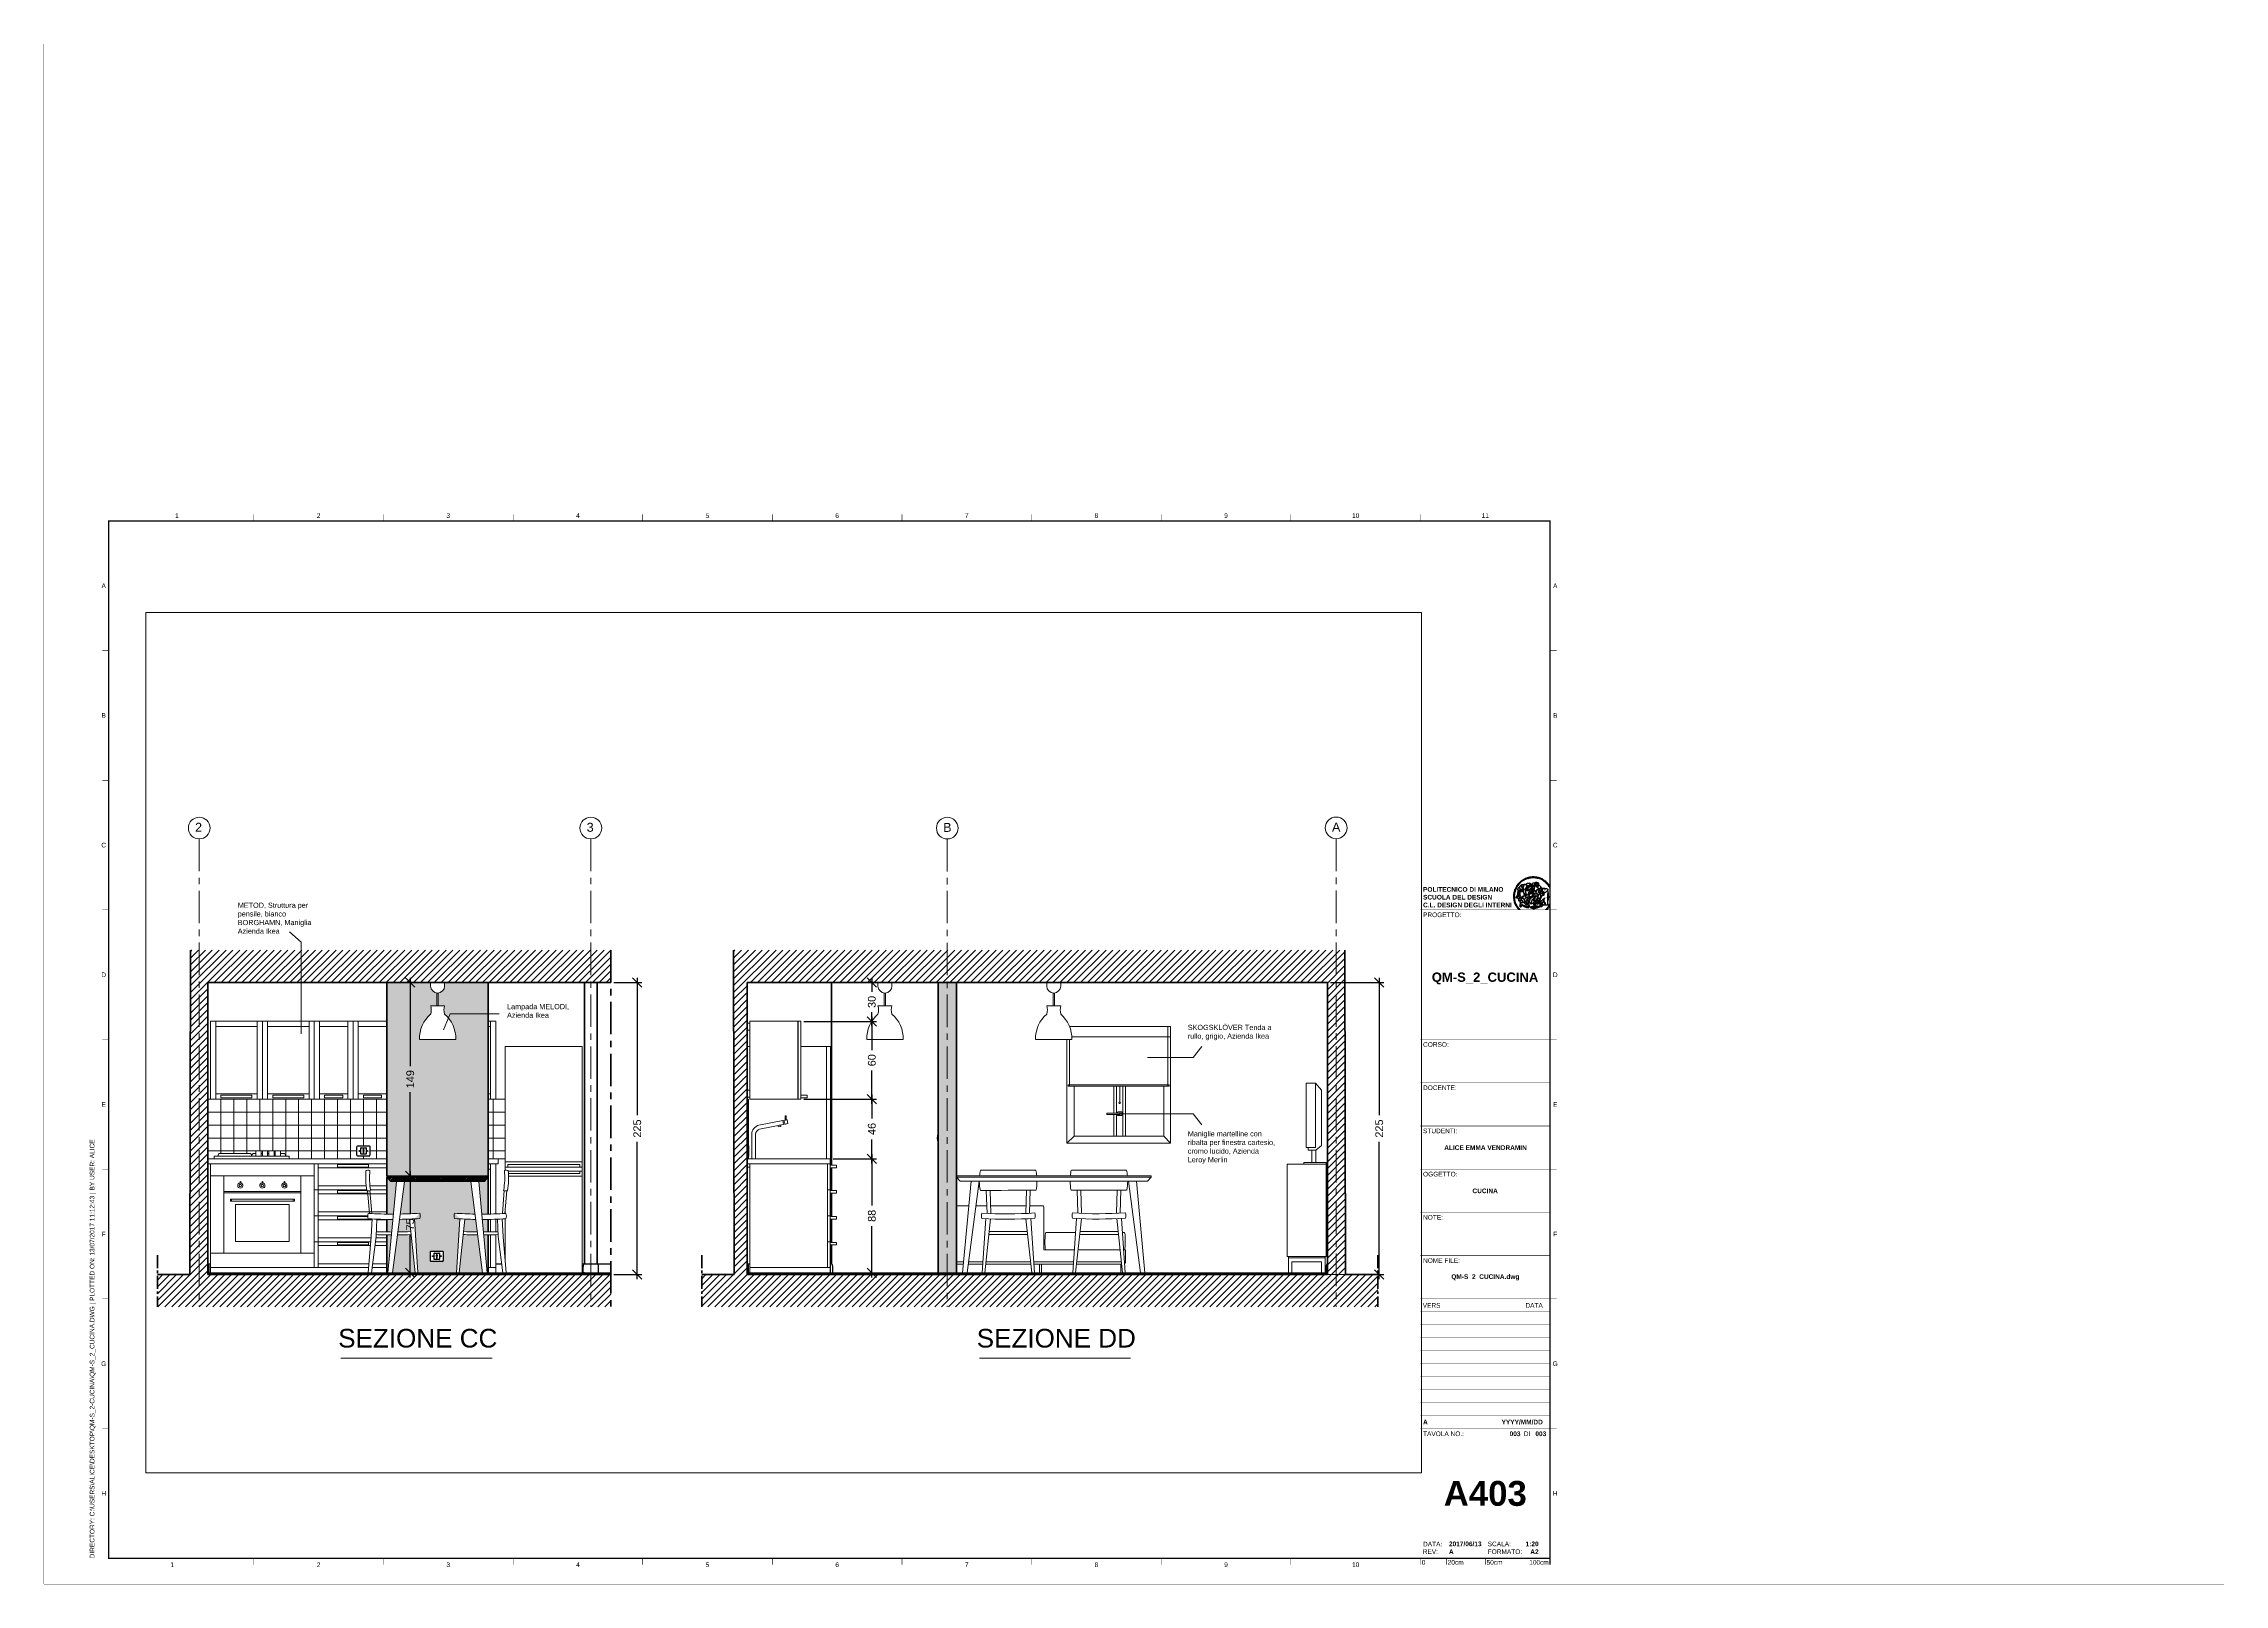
# Paper-space layout 'Layout1 (3)' of a CAD drawing. Header units: inches, sheet in millimetres. Extents: x -1 to 841, y -1 to 593.
# The model-space entities are those that its viewports show. They can reach past a viewport. Long polylines and large blocks are cut down to what shows.
import ezdxf
from ezdxf.enums import TextEntityAlignment as Align

# ---------------------------------------------------------------- set-up
doc = ezdxf.new("R2010")
doc.units = ezdxf.units.IN
doc.header["$MEASUREMENT"] = 0
doc.set_wipeout_variables(frame=1)
doc.linetypes.add('CENTERX2', pattern=[4, 2.5, -0.5, 0.5, -0.5])
for name, color, linetype, lineweight in [('A-FURN', 9, 'Continuous', 18), ('A-WALL-FULL', 7, 'Continuous', 35), ('G-ANNO-DIM', 3, 'Continuous', 18)]:
    doc.layers.add(name, color=color, linetype=linetype, lineweight=lineweight)
for name, color, linetype in [('ACCESSORI', 2, 'Continuous'), ('G-ANNO-LOGO', 3, 'Continuous'), ('G-ANNO-TEXT', 3, 'Continuous'), ('G-ANNO-TTLB', 3, 'Continuous'), ('PAVIMENTAZIONE', 1, 'Continuous')]:
    doc.layers.add(name, color=color, linetype=linetype)
doc.layers.add('G-ANNO-NPLT', color=210, linetype='Continuous', plot=False)
doc.styles.add('ARIAL', font='arial.ttf')
doc.styles.add('ARIAL-BOLD', font='')
doc.styles.add('E-ARIAL', font='arial.ttf')
doc.styles.get("Standard").update_dxf_attribs({"font": 'arial.ttf'})
doc.styles.add('underline', font='arial.ttf')
doc.styles.get('ARIAL-BOLD').set_extended_font_data('Arial', bold=True)
doc.dimstyles.new('TICK_36', dxfattribs={"dimtxt": 3, "dimasz": 3.6, "dimexe": 1.8, "dimexo": 1.2, "dimgap": 1.8, "dimtad": 0, "dimdec": 0, "dimzin": 0, "dimdsep": 46, "dimtxsty": 'ARIAL', "dimblk": 'OBLIQUE', "dimcen": 1.8, "dimdle": 1.8, "dimclrd": 256, "dimclrt": 256, "dimadec": 0, "dimazin": 0, "dimtfac": 1, "dimtdec": 0, "dimtmove": 1, "dimatfit": 3, "dimldrblk": 'OPEN90', "dimfxl": 1, "dimtfill": 1, "dimtolj": 1, "dimtzin": 0, "dimarcsym": 0})

# ---------------------------------------------------------------- blocks, each defined once
blk = doc.blocks.new('logoPolimi')
for p, q in [((-2.37, 0.12), (-2.16, 0.11)), ((-2.37, 0.01), (-2.16, 0.01)), ((-2.36, 0.23), (-2.15, 0.21)), ((-2.35, 0.34), (-2.14, 0.31)), ((-2.33, 0.45), (-2.12, 0.41)), ((-2.3, 0.55), (-2.1, 0.51)), ((-2.28, 0.66), (-2.07, 0.6)), ((-2.24, 0.77), (-2.04, 0.7)), ((-2.2, 0.87), (-2.01, 0.79)), ((-2.16, 0.97), (-1.97, 0.89)), ((-2.11, 1.07), (-1.93, 0.98)), ((-2.06, 1.17), (-1.88, 1.07)), ((-2.01, 1.26), (-1.83, 1.15)), ((-1.94, 1.36), (-1.77, 1.24)), ((-1.88, 1.45), (-1.71, 1.32)), ((-1.84, 0.03), (-1.82, 0.35)), ((-1.81, 1.53), (-1.65, 1.4)), ((-1.74, 1.61), (-1.58, 1.47)), ((-1.73, 0.59), (-1.73, 0.59)), ((-1.73, 0.59), (-1.73, 0.59)), ((-1.66, 1.69), (-1.51, 1.54)), ((-1.65, 0.57), (-1.65, 0.57)), ((-1.59, 1.12), (-1.59, 1.12)), ((-1.58, 1.77), (-1.44, 1.61)), ((-1.51, 0.55), (-1.51, 0.55)), ((-1.51, 0.55), (-1.51, 0.55)), ((-1.49, 1.84), (-1.36, 1.68)), ((-1.41, 1.91), (-1.28, 1.74)), ((-1.32, 1.97), (-1.2, 1.8)), ((-1.31, 0.79), (-1.21, 0.75)), ((-1.21, 0.75), (-1.31, 0.79)), ((-1.21, 0.75), (-1.31, 0.79)), ((-1.22, 2.03), (-1.11, 1.85)), ((-1.21, 0.75), (-1.21, 0.75)), ((-1.21, 0.75), (-1.21, 0.75)), ((-1.19, 0.76), (-1.19, 0.76)), ((-1.19, 0.76), (-1.19, 0.76)), ((-1.17, 0.99), (-1.18, 0.99)), ((-1.18, 0.99), (-1.17, 0.99)), ((-1.16, 0.57), (-1.16, 0.57)), ((-1.16, 0.57), (-1.16, 0.57)), ((-1.13, 2.09), (-1.03, 1.9)), ((-1.1, 0.01), (-0.99, 0.06)), ((-0.99, 0.06), (-1.1, 0.01)), ((-0.99, 0.06), (-1.1, 0.01)), ((-1.03, 2.14), (-0.94, 1.95)), ((-0.99, 0.06), (-0.99, 0.06)), ((-0.99, 0.06), (-0.99, 0.06)), ((-0.97, 0.79), (-0.98, 0.79)), ((-0.89, 0.84), (-0.97, 0.79)), ((-0.97, 0.79), (-0.89, 0.84)), ((-0.96, 1.41), (-0.96, 1.41)), ((-0.96, 1.41), (-0.96, 1.41)), ((-0.93, 2.18), (-0.84, 1.99)), ((-0.89, 0.84), (-0.82, 0.87)), ((-0.82, 0.87), (-0.89, 0.84)), ((-0.89, 0.84), (-0.82, 0.87)), ((-0.88, 0.83), (-0.89, 0.84)), ((-0.85, 1.39), (-0.85, 1.39)), ((-0.85, 1.39), (-0.85, 1.39)), ((-0.84, 0.14), (-0.84, 0.14)), ((-0.83, 2.22), (-0.75, 2.03)), ((-0.77, 1.08), (-0.78, 1.08)), ((-0.78, 1.08), (-0.77, 1.08)), ((-0.61, 1.12), (-0.77, 1.08)), ((-0.77, 1.08), (-0.61, 1.12)), ((-0.77, 1.08), (-0.61, 1.12)), ((-0.75, 1.3), (-0.76, 1.29)), ((-0.76, 1.29), (-0.75, 1.3)), ((-0.72, 2.26), (-0.66, 2.06)), ((-0.65, 0.99), (-0.7, 0.96)), ((-0.69, 0.18), (-0.68, 0.18)), ((-0.66, 0.93), (-0.66, 0.93)), ((-0.66, 0.93), (-0.64, 0.93)), ((-0.66, 0.93), (-0.66, 0.93)), ((-0.66, 0.93), (-0.66, 0.93)), ((-0.63, 1.01), (-0.63, 1.01)), ((-0.63, 1.01), (-0.62, 1.01)), ((-0.63, 0.66), (-0.63, 0.66)), ((-0.61, 2.29), (-0.56, 2.09)), ((-0.6, 1.12), (-0.61, 1.12)), ((-0.61, 1.12), (-0.6, 1.12)), ((-0.61, 1.12), (-0.6, 1.12)), ((-0.61, 0.86), (-0.57, 0.85)), ((-0.57, 0.85), (-0.61, 0.86)), ((-0.61, 0.86), (-0.57, 0.85)), ((-0.53, 1.08), (-0.6, 1.12)), ((-0.6, 1.12), (-0.6, 1.11)), ((-0.6, 1.12), (-0.53, 1.08)), ((-0.57, 0.8), (-0.59, 0.8)), ((-0.57, 0.85), (-0.53, 0.84)), ((-0.57, 0.85), (-0.57, 0.85)), ((-0.57, 0.85), (-0.57, 0.85)), ((-0.57, 0.85), (-0.53, 0.84)), ((-0.56, 0.29), (-0.49, 0.48)), ((-0.56, 0.14), (-0.56, 0.29)), ((-0.5, 0.11), (-0.56, 0.14)), ((-0.53, 0.84), (-0.51, 0.84)), ((-0.53, 0.84), (-0.51, 0.84)), ((-0.53, 0.84), (-0.53, 0.84)), ((-0.51, 2.32), (-0.46, 2.11)), ((-0.51, 0.11), (-0.51, 0.11)), ((-0.51, 0.11), (-0.51, 0.11)), ((-0.34, 0.33), (-0.5, 0.11)), ((-0.49, 0.48), (-0.41, 0.55)), ((-0.42, 0.8), (-0.47, 0.79)), ((-0.42, 0.8), (-0.47, 0.79)), ((-0.47, 0.79), (-0.45, 0.76)), ((-0.47, 0.79), (-0.45, 0.76)), ((-0.45, 1.14), (-0.42, 1.11)), ((-0.42, 1.26), (-0.36, 1.22)), ((-0.41, 0.55), (-0.34, 0.49)), ((-0.4, 2.34), (-0.36, 2.13)), ((-0.4, 1.37), (-0.38, 1.38)), ((-0.39, 1.37), (-0.4, 1.37)), ((-0.35, 1.33), (-0.4, 1.37)), ((-0.39, 1.24), (-0.4, 1.23)), ((-0.38, 1.14), (-0.38, 1.14)), ((-0.34, 0.49), (-0.09, 0.48)), ((-0.16, 0.32), (-0.34, 0.33)), ((-0.14, 0.32), (-0.31, 0.34)), ((-0.29, 2.35), (-0.26, 2.14)), ((-0.28, 1.3), (-0.29, 1.3)), ((-0.28, 1.3), (-0.28, 1.3)), ((-0.18, 2.36), (-0.16, 2.15)), ((-0.16, 1.24), (-0.16, 1.25)), ((-0.16, 1.25), (-0.16, 1.25)), ((-0.16, 0.49), (-0.14, 0.64)), ((-0.06, 0.27), (-0.16, 0.32)), ((-0.1, 0.88), (-0.09, 0.87)), ((-0.08, 1.37), (-0.08, 1.38)), ((-0.08, 1.23), (-0.05, 1.21)), ((-0.05, 1.21), (-0.08, 1.23)), ((-0.08, 1.23), (-0.05, 1.21)), ((-0.07, 2.37), (-0.06, 2.16)), ((-0.03, 0.26), (-0.06, 0.27)), ((-0.05, 1.21), (-0.04, 1.21)), ((-0.04, 1.21), (-0.05, 1.21)), ((-0.04, 1.21), (-0.04, 1.21)), ((-0.04, 1.21), (-0.04, 1.21)), ((-0.04, 0.48), (-0.03, 0.26)), ((0.03, 1.15), (0.03, 1.15)), ((0.03, 0.66), (0.03, 0.67)), ((0.04, 2.37), (0.04, 2.16)), ((0.07, 0.58), (0.07, 0.57)), ((0.1, 1.18), (0.1, 1.18)), ((0.1, 0.84), (0.1, 0.84)), ((0.13, 1.32), (0.17, 1.19)), ((0.15, 2.36), (0.14, 2.16)), ((0.14, 0.71), (0.34, 0.65)), ((0.31, 0.56), (0.17, 0.63)), ((0.26, 2.36), (0.24, 2.15)), ((0.27, 1.61), (0.27, 1.61)), ((0.27, 1.61), (0.27, 1.61)), ((0.27, 1.61), (0.27, 1.61)), ((0.29, 1.29), (0.29, 1.29)), ((0.29, 1.29), (0.29, 1.29)), ((0.29, 1.29), (0.29, 1.29)), ((0.29, 1.29), (0.29, 1.29)), ((0.33, 0.49), (0.34, 0.49)), ((0.33, 0.03), (0.35, 0.03)), ((0.33, 0.03), (0.35, 0.03)), ((0.37, 2.34), (0.34, 2.13)), ((0.34, 0.65), (0.34, 0.64)), ((0.35, 0.03), (0.57, 0.06)), ((0.35, 0.03), (0.57, 0.06)), ((0.35, 0.03), (0.35, 0.03)), ((0.35, 0.03), (0.35, 0.03)), ((0.38, 1.36), (0.37, 1.35)), ((0.38, 0.34), (0.37, 0.34)), ((0.38, 0.34), (0.38, 0.34)), ((0.43, 0.67), (0.39, 0.64)), ((0.48, 2.32), (0.44, 2.12)), ((0.49, 1.05), (0.51, 1.13)), ((0.51, 1.13), (0.49, 1.05)), ((0.49, 1.05), (0.51, 1.13)), ((0.51, 1.31), (0.5, 1.29)), ((0.51, 1.13), (0.52, 1.23)), ((0.52, 1.23), (0.51, 1.23)), ((0.51, 1.23), (0.52, 1.23)), ((0.52, 1.23), (0.51, 1.13)), ((0.51, 1.13), (0.52, 1.23)), ((0.52, 1.24), (0.6, 1.37)), ((0.52, 1.23), (0.6, 1.36)), ((0.6, 1.36), (0.52, 1.23)), ((0.52, 1.23), (0.52, 1.23)), ((0.52, 1.23), (0.52, 1.24)), ((0.52, 1.23), (0.52, 1.23)), ((0.55, 1.07), (0.53, 1.06)), ((0.53, 1.04), (0.53, 1.06)), ((0.53, 1.05), (0.53, 1.04)), ((0.59, 2.3), (0.54, 2.09)), ((0.54, 0.3), (0.63, 0.32)), ((0.54, -0.08), (0.61, 0.06)), ((0.61, 0.06), (0.54, -0.08)), ((0.54, -0.08), (0.61, 0.06)), ((0.56, 0.19), (0.59, 0.21)), ((0.57, 1.07), (0.57, 1.07)), ((0.57, 1.07), (0.57, 1.07)), ((0.57, 1.07), (0.57, 1.07)), ((0.57, 1.07), (0.57, 1.07)), ((0.57, 1.07), (0.57, 1.07)), ((0.57, 1.07), (0.57, 1.07)), ((0.57, 1.07), (0.57, 1.07)), ((0.58, 0.3), (0.59, 0.29)), ((0.59, 0.78), (0.59, 0.79)), ((0.59, 0.79), (0.59, 0.79)), ((0.59, 0.79), (0.59, 0.79)), ((0.59, 0.79), (0.59, 0.78)), ((0.61, 0.06), (0.6, 0.07)), ((0.6, 0.07), (0.61, 0.06)), ((0.61, 0.06), (0.61, 0.07)), ((0.62, 0.21), (0.65, 0.22)), ((0.69, 2.27), (0.63, 2.07)), ((0.64, 1.37), (0.65, 1.37)), ((0.69, 0.86), (0.68, 0.86)), ((0.68, 0.86), (0.69, 0.86)), ((0.68, 0.76), (0.68, 0.76)), ((0.8, 2.23), (0.73, 2.03)), ((0.76, 0.26), (0.76, 0.26)), ((0.9, 2.19), (0.82, 2)), ((0.82, 0.35), (0.84, 0.36)), ((0.82, 0.35), (0.82, 0.35)), ((0.84, 0.36), (0.84, 0.37)), ((0.85, 0.34), (1.05, 0.35)), ((1, 2.15), (0.91, 1.96)), ((0.93, 1.05), (0.93, 1.05)), ((0.93, 1.05), (0.93, 1.05)), ((0.93, 1.05), (0.93, 1.04)), ((0.93, 1.05), (0.93, 1.05)), ((0.97, 0.66), (0.96, 0.66)), ((1.01, 0.97), (0.98, 0.96)), ((1.1, 2.1), (1, 1.91)), ((1.2, 2.04), (1.09, 1.86)), ((1.17, 0.96), (1.17, 0.95)), ((1.17, 0.95), (1.17, 0.95)), ((1.29, 1.99), (1.18, 1.81)), ((1.38, 1.92), (1.26, 1.75)), ((1.34, 0.37), (1.26, 0.04)), ((1.27, 0.37), (1.27, 0.38)), ((1.28, 0.95), (1.28, 0.95)), ((1.47, 1.86), (1.34, 1.69)), ((1.37, 0.73), (1.46, 0.81)), ((1.41, 0.4), (1.41, 0.41)), ((1.56, 1.79), (1.42, 1.63)), ((1.64, 1.71), (1.49, 1.56)), ((1.49, 0.9), (1.57, 0.92)), ((1.72, 1.63), (1.56, 1.49)), ((1.67, 0.6), (1.57, 0.53)), ((1.79, 1.55), (1.63, 1.41)), ((1.86, 1.47), (1.7, 1.34)), ((1.93, 1.38), (1.76, 1.26)), ((1.99, 1.29), (1.81, 1.17)), ((2.05, 1.19), (1.87, 1.09)), ((2.1, 1.1), (1.92, 1)), ((2.15, 1), (1.96, 0.91)), ((2.19, 0.9), (2, 0.82)), ((2.23, 0.79), (2.04, 0.72)), ((2.27, 0.69), (2.07, 0.63)), ((2.3, 0.58), (2.09, 0.53)), ((2.32, 0.47), (2.12, 0.43)), ((2.34, 0.37), (2.13, 0.33)), ((2.36, 0.26), (2.15, 0.23)), ((2.37, 0.15), (2.16, 0.13)), ((2.37, 0.04), (2.16, 0.03)), ((-2.37, -0.1), (-2.16, -0.09)), ((-2.36, -0.21), (-2.15, -0.19)), ((-2.35, -0.32), (-2.14, -0.29)), ((-2.33, -0.43), (-2.12, -0.39)), ((-2.31, -0.54), (-2.1, -0.49)), ((-2.28, -0.65), (-2.08, -0.59)), ((-2.25, -0.75), (-2.05, -0.69)), ((-2.21, -0.86), (-2.02, -0.78)), ((-2.17, -0.96), (-1.98, -0.87)), ((-2.12, -1.06), (-1.93, -0.96)), ((-2.07, -1.16), (-1.89, -1.05)), ((-2.04, -0.15), (-1.97, -0.2)), ((-2.01, -1.25), (-1.84, -1.14)), ((-1.95, -1.34), (-1.78, -1.22)), ((-1.89, -1.43), (-1.72, -1.31)), ((-1.82, -1.52), (-1.66, -1.38)), ((-1.75, -1.6), (-1.59, -1.46)), ((-1.67, -1.68), (-1.52, -1.53)), ((-1.58, -0.12), (-1.6, -0.18)), ((-1.6, -0.18), (-1.58, -0.28)), ((-1.57, -0.54), (-1.59, -0.54)), ((-1.59, -0.54), (-1.59, -0.54)), ((-1.59, -1.76), (-1.45, -1.6)), ((-1.56, -0.32), (-1.56, -0.31)), ((-1.56, -0.31), (-1.56, -0.31)), ((-1.53, -0.65), (-1.53, -0.65)), ((-1.53, -0.65), (-1.53, -0.65)), ((-1.51, -1.83), (-1.37, -1.67)), ((-1.48, -0.86), (-1.48, -0.85)), ((-1.42, -0.37), (-1.42, -0.37)), ((-1.42, -1.9), (-1.29, -1.73)), ((-1.38, -0.46), (-1.38, -0.46)), ((-1.33, -1.96), (-1.21, -1.79)), ((-1.31, -0.24), (-1.31, -0.23)), ((-1.31, -0.23), (-1.31, -0.24)), ((-1.24, -2.02), (-1.13, -1.84)), ((-1.23, -0.19), (-1.23, -0.19)), ((-1.23, -0.19), (-1.23, -0.19)), ((-1.23, -0.19), (-1.23, -0.19)), ((-1.23, -0.19), (-1.23, -0.19)), ((-1.14, -2.08), (-1.04, -1.89)), ((-1.04, -2.13), (-0.95, -1.94)), ((-1.01, -0.39), (-1.02, -0.39)), ((-1.02, -0.39), (-1.01, -0.39)), ((-1.02, -0.7), (-1.02, -0.7)), ((-1.02, -0.7), (-1.02, -0.7)), ((-1.02, -0.7), (-1.02, -0.7)), ((-0.94, -2.18), (-0.86, -1.98)), ((-0.84, -2.22), (-0.77, -2.02)), ((-0.79, -0.51), (-0.83, -0.58)), ((-0.83, -0.58), (-0.79, -0.51)), ((-0.83, -0.58), (-0.79, -0.51)), ((-0.78, -1.05), (-0.83, -0.94)), ((-0.83, -0.94), (-0.78, -1.05)), ((-0.83, -0.94), (-0.83, -0.94)), ((-0.83, -0.94), (-0.78, -1.05)), ((-0.82, -1.23), (-0.82, -1.23)), ((-0.82, -1.23), (-0.77, -1.23)), ((-0.77, -1.23), (-0.82, -1.23)), ((-0.82, -1.23), (-0.82, -1.23)), ((-0.77, -1.23), (-0.82, -1.23)), ((-0.75, -0.96), (-0.8, -0.89)), ((-0.8, -0.89), (-0.79, -0.92)), ((-0.79, -0.92), (-0.8, -0.89)), ((-0.8, -0.89), (-0.75, -0.96)), ((-0.79, -0.92), (-0.8, -0.89)), ((-0.8, -0.89), (-0.8, -0.89)), ((-0.8, -0.89), (-0.75, -0.96)), ((-0.79, -0.92), (-0.78, -0.95)), ((-0.78, -0.95), (-0.79, -0.92)), ((-0.78, -0.95), (-0.79, -0.92)), ((-0.77, -0.49), (-0.78, -0.48)), ((-0.78, -0.48), (-0.77, -0.49)), ((-0.78, -0.95), (-0.76, -1)), ((-0.76, -1), (-0.78, -0.95)), ((-0.76, -1), (-0.78, -0.95)), ((-0.71, -0.89), (-0.75, -0.87)), ((-0.75, -0.87), (-0.71, -0.89)), ((-0.75, -0.87), (-0.71, -0.89)), ((-0.72, -1.01), (-0.75, -0.96)), ((-0.75, -0.96), (-0.72, -1.01)), ((-0.75, -0.96), (-0.72, -1.01)), ((-0.74, -2.25), (-0.67, -2.05)), ((-0.64, -0.93), (-0.71, -0.89)), ((-0.71, -0.89), (-0.64, -0.93)), ((-0.71, -0.89), (-0.64, -0.93)), ((-0.66, -0.53), (-0.66, -0.53)), ((-0.66, -0.53), (-0.66, -0.53)), ((-0.66, -0.53), (-0.66, -0.53)), ((-0.63, -2.29), (-0.57, -2.08)), ((-0.52, -2.31), (-0.48, -2.11)), ((-0.39, -0.81), (-0.51, -0.69)), ((-0.51, -1.04), (-0.5, -1.04)), ((-0.48, -0.42), (-0.48, -0.42)), ((-0.48, -0.42), (-0.48, -0.42)), ((-0.48, -0.42), (-0.48, -0.42)), ((-0.42, -2.33), (-0.38, -2.13)), ((-0.41, -0.51), (-0.41, -0.51)), ((-0.38, -0.05), (-0.39, -0.12)), ((-0.39, -0.12), (-0.37, -0.1)), ((-0.35, -0.14), (-0.37, -0.08)), ((-0.37, -0.09), (-0.37, -0.09)), ((-0.33, -0.12), (-0.35, -0.14)), ((-0.32, -0.14), (-0.35, -0.14)), ((-0.35, -0.18), (-0.34, -0.22)), ((-0.34, -0.08), (-0.29, -0.16)), ((-0.34, -0.22), (-0.34, -0.22)), ((-0.27, -0.17), (-0.32, -0.14)), ((-0.31, -2.35), (-0.28, -2.14)), ((-0.25, -0.91), (-0.26, -0.9)), ((-0.26, -1.29), (0.1, -1.2)), ((0.1, -1.2), (-0.26, -1.29)), ((0.08, -1.4), (-0.26, -1.29)), ((-0.26, -1.29), (0.08, -1.4)), ((-0.26, -1.38), (-0.26, -1.29)), ((-0.26, -1.29), (-0.26, -1.29)), ((-0.26, -1.29), (-0.26, -1.38)), ((-0.26, -1.29), (0.08, -1.4)), ((-0.26, -1.29), (-0.26, -1.29)), ((0.08, -1.49), (-0.26, -1.38)), ((-0.26, -1.38), (0.09, -1.49)), ((-0.2, -2.36), (-0.18, -2.15)), ((-0.14, -0.15), (-0.16, -0.13)), ((-0.11, -0.04), (-0.12, -0.05)), ((-0.09, -2.37), (-0.08, -2.16)), ((-0.04, -0.41), (-0.01, -0.44)), ((-0.01, -0.44), (-0.04, -0.41)), ((-0.04, -0.41), (-0.01, -0.44)), ((0.03, -2.37), (0.02, -2.16)), ((0.07, -0.84), (0.07, -0.84)), ((0.07, -0.84), (0.07, -0.84)), ((0.1, -1.2), (0.08, -1.32)), ((0.08, -1.32), (0.13, -1.2)), ((0.08, -1.4), (0.72, -1.22)), ((0.72, -1.22), (0.08, -1.4)), ((0.08, -1.4), (0.72, -1.22)), ((0.72, -1.31), (0.08, -1.49)), ((0.08, -1.44), (0.08, -1.4)), ((0.08, -1.4), (0.08, -1.44)), ((0.08, -1.4), (0.08, -1.49)), ((0.08, -1.49), (0.08, -1.44)), ((0.08, -1.44), (0.08, -1.44)), ((0.08, -1.44), (0.08, -1.45)), ((0.08, -1.45), (0.08, -1.46)), ((0.08, -1.46), (0.08, -1.49)), ((0.1, -1.01), (0.09, -0.86)), ((0.1, -1.01), (0.09, -0.86)), ((0.09, -1.49), (0.72, -1.31)), ((0.1, -1.2), (0.12, -1.04)), ((0.12, -1.04), (0.1, -1.2)), ((0.13, -1.2), (0.1, -1.2)), ((0.1, -1.2), (0.13, -1.2)), ((0.13, -1.2), (0.1, -1.2)), ((0.1, -1.2), (0.1, -1.2)), ((0.11, -0.44), (0.11, -0.44)), ((0.11, -0.44), (0.11, -0.44)), ((0.12, -0.21), (0.12, -0.21)), ((0.12, -0.21), (0.12, -0.21)), ((0.12, -0.21), (0.12, -0.21)), ((0.12, -0.21), (0.12, -0.21)), ((0.12, -0.21), (0.12, -0.21)), ((0.12, -0.21), (0.12, -0.21)), ((0.12, -0.21), (0.12, -0.21)), ((0.12, -0.21), (0.12, -0.21)), ((0.12, -0.21), (0.12, -0.21)), ((0.12, -0.21), (0.12, -0.21)), ((0.12, -0.21), (0.12, -0.21)), ((0.12, -0.21), (0.12, -0.21)), ((0.12, -0.21), (0.12, -0.21)), ((0.12, -0.56), (0.14, -0.53)), ((0.14, -0.53), (0.12, -0.56)), ((0.12, -0.56), (0.14, -0.53)), ((0.12, -1.04), (0.12, -1.04)), ((0.12, -1.04), (0.12, -1.04)), ((0.12, -1.04), (0.12, -1.04)), ((0.14, -2.37), (0.12, -2.16)), ((0.21, -0.99), (0.13, -1.2)), ((0.13, -1.2), (0.21, -0.99)), ((0.36, -1.14), (0.13, -1.2)), ((0.13, -1.2), (0.26, -1.17)), ((0.14, -0.53), (0.16, -0.49)), ((0.16, -0.49), (0.14, -0.53)), ((0.14, -0.53), (0.16, -0.49)), ((0.16, -0.49), (0.16, -0.49)), ((0.16, -0.49), (0.16, -0.49)), ((0.28, -1.19), (0.21, -0.99)), ((0.21, -0.99), (0.31, -1.27)), ((0.25, -2.36), (0.22, -2.15)), ((0.24, -0.17), (0.24, -0.16)), ((0.24, -0.16), (0.24, -0.17)), ((0.25, -0.84), (0.25, -0.88)), ((0.25, -0.88), (0.25, -0.84)), ((0.25, -0.88), (0.25, -0.84)), ((0.25, -0.88), (0.29, -1.17)), ((0.26, -0.88), (0.25, -0.88)), ((0.31, -1.27), (0.25, -0.88)), ((0.26, -1.17), (0.28, -1.16)), ((0.28, -1.16), (0.36, -1.14)), ((0.29, -1.17), (0.28, -1.19)), ((0.35, -2.34), (0.32, -2.14)), ((0.36, -1.14), (0.72, -1.22)), ((0.72, -1.22), (0.36, -1.14)), ((0.46, -2.32), (0.42, -2.12)), ((0.49, -0.31), (0.49, -0.31)), ((0.49, -0.31), (0.49, -0.31)), ((0.5, -0.27), (0.5, -0.27)), ((0.51, -0.27), (0.51, -0.27)), ((0.57, -2.3), (0.52, -2.1)), ((0.68, -2.27), (0.62, -2.07)), ((0.78, -2.24), (0.71, -2.04)), ((0.72, -0.81), (0.75, -0.89)), ((0.72, -1.22), (0.72, -1.31)), ((0.72, -1.31), (0.72, -1.22)), ((0.74, -0.23), (0.74, -0.23)), ((0.74, -0.23), (0.75, -0.24)), ((0.75, -0.23), (0.75, -0.23)), ((0.89, -2.2), (0.81, -2)), ((0.86, -0.25), (0.82, -0.34)), ((0.87, -0.22), (0.86, -0.23)), ((0.87, -0.22), (0.86, -0.25)), ((0.99, -2.15), (0.9, -1.96)), ((0.96, -0.58), (0.96, -0.57)), ((1.09, -2.11), (0.99, -1.92)), ((1.05, -1.05), (1.04, -1.05)), ((1.19, -2.05), (1.08, -1.87)), ((1.28, -2), (1.17, -1.82)), ((1.37, -1.93), (1.25, -1.76)), ((1.31, -0.27), (1.3, -0.26)), ((1.3, -0.26), (1.3, -0.26)), ((1.3, -0.26), (1.3, -0.26)), ((1.3, -0.26), (1.31, -0.27)), ((1.3, -0.26), (1.3, -0.26)), ((1.46, -1.87), (1.33, -1.7)), ((1.54, -1.8), (1.41, -1.64)), ((1.63, -1.72), (1.48, -1.57)), ((1.71, -1.65), (1.55, -1.5)), ((1.78, -1.57), (1.62, -1.43)), ((1.85, -1.48), (1.69, -1.35)), ((1.92, -1.39), (1.75, -1.27)), ((1.98, -1.3), (1.81, -1.19)), ((2.04, -1.21), (1.86, -1.1)), ((2.09, -1.11), (1.91, -1.01)), ((2.14, -1.01), (1.95, -0.92)), ((2.19, -0.91), (1.99, -0.83)), ((2.23, -0.81), (2.03, -0.74)), ((2.26, -0.7), (2.06, -0.64)), ((2.29, -0.6), (2.09, -0.55)), ((2.32, -0.49), (2.11, -0.45)), ((2.34, -0.38), (2.13, -0.35)), ((2.35, -0.27), (2.15, -0.25)), ((2.37, -0.08), (2.16, -0.07)), ((2.36, -0.16), (2.16, -0.15))]:
    blk.add_line(p, q)
for points in [[(-1.9, 0.12), (-1.94, 0.02), (-2.05, -0.09), (-2.05, -0.09)], [(-1.86, 0.38), (-1.86, 0.38), (-1.87, 0.19), (-1.9, 0.12)], [(-1.76, 0.6), (-1.76, 0.6), (-1.84, 0.57), (-1.86, 0.38)], [(-1.86, -0.04), (-1.84, 0.02), (-1.84, 0.03), (-1.84, 0.03)], [(-1.82, 0.78), (-1.83, 0.8), (-1.85, 0.86), (-1.83, 0.88)], [(-1.82, 0.78), (-1.83, 0.8), (-1.85, 0.86), (-1.83, 0.88)], [(-1.83, 0.88), (-1.81, 0.9), (-1.76, 0.96), (-1.76, 0.96)], [(-1.83, 0.88), (-1.81, 0.9), (-1.76, 0.96), (-1.76, 0.96)], [(-1.76, 0.6), (-1.83, 0.7), (-1.78, 0.74), (-1.78, 0.74)], [(-1.78, 0.74), (-1.79, 0.74), (-1.83, 0.7), (-1.76, 0.6)], [(-1.78, 0.74), (-1.8, 0.76), (-1.81, 0.78), (-1.82, 0.78)], [(-1.78, 0.74), (-1.8, 0.76), (-1.81, 0.78), (-1.82, 0.78)], [(-1.82, 0.35), (-1.81, 0.5), (-1.73, 0.59), (-1.73, 0.59)], [(-1.82, -0.19), (-1.73, -0.07), (-1.75, 0.14), (-1.75, 0.3)], [(-1.75, 0.33), (-1.75, 0.17), (-1.73, -0.05), (-1.8, -0.17)], [(-1.78, 0.74), (-1.75, 0.72), (-1.72, 0.69), (-1.68, 0.7)], [(-1.68, 0.7), (-1.72, 0.69), (-1.75, 0.72), (-1.78, 0.74)], [(-1.68, 0.7), (-1.72, 0.69), (-1.75, 0.72), (-1.78, 0.74)], [(-1.78, 0.74), (-1.78, 0.74), (-1.78, 0.74), (-1.78, 0.74)], [(-1.76, 0.96), (-1.68, 1.1), (-1.59, 1.12), (-1.59, 1.12)], [(-1.76, 0.96), (-1.68, 1.1), (-1.6, 1.12), (-1.6, 1.12)], [(-1.73, 0.59), (-1.74, 0.59), (-1.75, 0.6), (-1.76, 0.6)], [(-1.73, 0.59), (-1.74, 0.59), (-1.75, 0.6), (-1.76, 0.6)], [(-1.75, 0.3), (-1.76, 0.47), (-1.65, 0.57), (-1.65, 0.57)], [(-1.65, 0.57), (-1.65, 0.57), (-1.76, 0.5), (-1.75, 0.33)], [(-1.65, 0.57), (-1.68, 0.58), (-1.7, 0.58), (-1.73, 0.59)], [(-1.65, 0.57), (-1.68, 0.58), (-1.7, 0.58), (-1.73, 0.59)], [(-1.5, 0.71), (-1.53, 0.74), (-1.61, 0.71), (-1.68, 0.7)], [(-1.68, 0.7), (-1.61, 0.71), (-1.53, 0.73), (-1.5, 0.71)], [(-1.5, 0.71), (-1.53, 0.73), (-1.61, 0.71), (-1.68, 0.7)], [(-1.51, 0.55), (-1.56, 0.56), (-1.61, 0.56), (-1.65, 0.57)], [(-1.65, 0.57), (-1.61, 0.56), (-1.56, 0.56), (-1.51, 0.55)], [(-1.51, 0.55), (-1.56, 0.56), (-1.61, 0.56), (-1.65, 0.57)], [(-1.59, 1.12), (-1.6, 1.06), (-1.61, 0.99), (-1.61, 0.97)], [(-1.61, 0.97), (-1.61, 0.99), (-1.6, 1.06), (-1.59, 1.12)], [(-1.61, 0.97), (-1.61, 0.99), (-1.6, 1.06), (-1.59, 1.12)], [(-1.61, 0.97), (-1.61, 0.95), (-1.56, 0.88), (-1.54, 0.87)], [(-1.54, 0.87), (-1.56, 0.88), (-1.61, 0.95), (-1.61, 0.97)], [(-1.54, 0.87), (-1.56, 0.88), (-1.61, 0.96), (-1.61, 0.97)], [(-1.59, 1.12), (-1.59, 1.13), (-1.59, 1.15), (-1.58, 1.16)], [(-1.59, 1.12), (-1.59, 1.13), (-1.59, 1.15), (-1.58, 1.16)], [(-1.58, 1.16), (-1.57, 1.21), (-1.52, 1.23), (-1.49, 1.25)], [(-1.58, 1.16), (-1.57, 1.21), (-1.52, 1.23), (-1.49, 1.25)], [(-1.58, 0.36), (-1.58, 0.48), (-1.51, 0.55), (-1.51, 0.55)], [(-1.51, 0.55), (-1.51, 0.55), (-1.58, 0.48), (-1.58, 0.36)], [(-1.51, 0.55), (-1.51, 0.55), (-1.58, 0.48), (-1.58, 0.36)], [(-1.55, 0.04), (-1.55, 0.08), (-1.58, 0.25), (-1.58, 0.36)], [(-1.58, 0.36), (-1.58, 0.25), (-1.55, 0.08), (-1.55, 0.04)], [(-1.58, 0.36), (-1.58, 0.25), (-1.55, 0.08), (-1.55, 0.04)], [(-1.58, -0.12), (-1.57, -0.06), (-1.55, 0.02), (-1.55, 0.04)], [(-1.55, 0.04), (-1.55, 0.02), (-1.57, -0.06), (-1.58, -0.12)], [(-1.55, 0.04), (-1.55, 0.02), (-1.56, -0.04), (-1.57, -0.1)], [(-1.54, 0.87), (-1.52, 0.85), (-1.47, 0.83), (-1.44, 0.83)], [(-1.44, 0.83), (-1.47, 0.83), (-1.52, 0.85), (-1.54, 0.87)], [(-1.45, 0.83), (-1.47, 0.83), (-1.52, 0.85), (-1.54, 0.87)], [(-1.51, 0.55), (-1.33, 0.54), (-1.16, 0.57), (-1.16, 0.57)], [(-1.16, 0.57), (-1.16, 0.57), (-1.33, 0.54), (-1.51, 0.55)], [(-1.16, 0.57), (-1.16, 0.57), (-1.33, 0.54), (-1.51, 0.55)], [(-1.5, 0.71), (-1.46, 0.68), (-1.4, 0.62), (-1.33, 0.66)], [(-1.33, 0.66), (-1.4, 0.62), (-1.46, 0.68), (-1.5, 0.71)], [(-1.33, 0.66), (-1.4, 0.62), (-1.46, 0.68), (-1.5, 0.71)], [(-1.49, 1.25), (-1.46, 1.26), (-1.42, 1.33), (-1.39, 1.36)], [(-1.49, 1.25), (-1.46, 1.27), (-1.43, 1.34), (-1.39, 1.36)], [(-1.31, 0.79), (-1.33, 0.79), (-1.42, 0.83), (-1.45, 0.83)], [(-1.44, 0.83), (-1.42, 0.83), (-1.33, 0.79), (-1.31, 0.79)], [(-1.31, 0.79), (-1.33, 0.79), (-1.42, 0.83), (-1.44, 0.83)], [(-1.35, 1.1), (-1.4, 1.17), (-1.36, 1.23), (-1.29, 1.31)], [(-1.29, 1.31), (-1.36, 1.23), (-1.4, 1.17), (-1.35, 1.1)], [(-1.35, 1.1), (-1.4, 1.17), (-1.36, 1.23), (-1.29, 1.31)], [(-1.39, 1.36), (-1.35, 1.38), (-1.26, 1.4), (-1.19, 1.41)], [(-1.39, 1.36), (-1.35, 1.38), (-1.26, 1.4), (-1.19, 1.41)], [(-1.18, 0.99), (-1.24, 0.97), (-1.3, 1.03), (-1.35, 1.1)], [(-1.35, 1.1), (-1.3, 1.03), (-1.24, 0.97), (-1.18, 0.99)], [(-1.18, 1), (-1.24, 0.97), (-1.3, 1.03), (-1.35, 1.1)], [(-1.33, 0.66), (-1.28, 0.7), (-1.23, 0.73), (-1.21, 0.75)], [(-1.21, 0.75), (-1.23, 0.73), (-1.28, 0.7), (-1.33, 0.66)], [(-1.21, 0.75), (-1.23, 0.73), (-1.28, 0.7), (-1.33, 0.66)], [(-1.29, 1.31), (-1.22, 1.39), (-1.01, 1.41), (-0.96, 1.41)], [(-0.96, 1.41), (-1.01, 1.41), (-1.22, 1.39), (-1.29, 1.31)], [(-1.29, 1.31), (-1.22, 1.39), (-1.01, 1.41), (-0.96, 1.41)], [(-1.24, -0.02), (-1.21, -0.01), (-1.1, 0.01), (-1.1, 0.01)], [(-1.1, 0.01), (-1.1, 0.01), (-1.21, -0.01), (-1.24, -0.02)], [(-1.1, 0.01), (-1.1, 0.01), (-1.21, -0.01), (-1.24, -0.02)], [(-1.21, 0.75), (-1.2, 0.75), (-1.19, 0.76), (-1.19, 0.76)], [(-1.19, 0.76), (-1.19, 0.76), (-1.2, 0.75), (-1.21, 0.75)], [(-1.19, 0.76), (-1.19, 0.76), (-1.2, 0.76), (-1.21, 0.75)], [(-1.19, 1.41), (-1.11, 1.43), (-0.97, 1.41), (-0.97, 1.41)], [(-1.19, 1.41), (-1.12, 1.43), (-0.98, 1.41), (-0.98, 1.41)], [(-1.19, 0.76), (-1.19, 0.77), (-1.18, 0.78), (-1.18, 0.79)], [(-1.18, 0.79), (-1.18, 0.78), (-1.19, 0.77), (-1.19, 0.76)], [(-1.19, 0.76), (-1.19, 0.77), (-1.19, 0.78), (-1.18, 0.79)], [(-1.18, 0.68), (-1.18, 0.68), (-1.19, 0.71), (-1.19, 0.76)], [(-1.19, 0.76), (-1.19, 0.71), (-1.18, 0.68), (-1.18, 0.68)], [(-1.18, 0.68), (-1.18, 0.68), (-1.19, 0.71), (-1.19, 0.76)], [(-1.18, 0.97), (-1.18, 0.97), (-1.18, 0.98), (-1.17, 0.99)], [(-1.17, 0.99), (-1.18, 0.98), (-1.18, 0.97), (-1.18, 0.97)], [(-1.18, 0.97), (-1.18, 0.97), (-1.18, 0.98), (-1.17, 0.99)], [(-1.18, 0.79), (-1.17, 0.86), (-1.18, 0.95), (-1.18, 0.97)], [(-1.18, 0.97), (-1.18, 0.95), (-1.17, 0.86), (-1.18, 0.79)], [(-1.18, 0.79), (-1.17, 0.86), (-1.18, 0.95), (-1.18, 0.97)], [(-1.16, 0.57), (-1.17, 0.6), (-1.18, 0.64), (-1.18, 0.68)], [(-1.18, 0.68), (-1.18, 0.64), (-1.17, 0.6), (-1.16, 0.57)], [(-1.16, 0.57), (-1.17, 0.6), (-1.18, 0.64), (-1.18, 0.68)], [(-1.17, 0.99), (-1.17, 1.03), (-1.16, 1.09), (-1.14, 1.13)], [(-1.09, 0.42), (-1.1, 0.44), (-1.14, 0.48), (-1.16, 0.57)], [(-1.16, 0.57), (-1.14, 0.48), (-1.1, 0.44), (-1.09, 0.42)], [(-1.09, 0.42), (-1.1, 0.44), (-1.14, 0.48), (-1.16, 0.57)], [(-1.14, 1.13), (-1.12, 1.18), (-1.05, 1.31), (-1.05, 1.31)], [(-1.12, 0.46), (-1.12, 0.46), (-1.13, 0.38), (-1.11, 0.26)], [(-1.11, 0.26), (-1.08, 0.14), (-1.05, 0.03), (-1.05, 0.03)], [(-1.02, 0.32), (-1.02, 0.32), (-1.08, 0.4), (-1.09, 0.42)], [(-1.09, 0.42), (-1.08, 0.4), (-1.02, 0.32), (-1.02, 0.32)], [(-1.02, 0.32), (-1.02, 0.32), (-1.08, 0.4), (-1.09, 0.42)], [(-0.98, 0.2), (-0.98, 0.21), (-1.02, 0.32), (-1.02, 0.32)], [(-1.02, 0.32), (-1.02, 0.32), (-0.98, 0.21), (-0.98, 0.2)], [(-0.98, 0.2), (-0.98, 0.21), (-1.02, 0.32), (-1.02, 0.32)], [(-1.01, 0.12), (-1, 0.16), (-0.98, 0.19), (-0.98, 0.2)], [(-0.98, 0.2), (-0.98, 0.19), (-1, 0.16), (-1.01, 0.12)], [(-1.01, 0.12), (-1, 0.16), (-0.98, 0.19), (-0.98, 0.2)], [(-0.99, 0.06), (-1, 0.07), (-1.01, 0.1), (-1.01, 0.12)], [(-1.01, 0.12), (-1.01, 0.1), (-1, 0.07), (-0.99, 0.06)], [(-0.99, 0.06), (-1, 0.07), (-1.01, 0.1), (-1.01, 0.12)], [(-0.99, 0.06), (-0.99, 0.06), (-0.99, 0.06), (-0.98, 0.05)], [(-0.98, 0.05), (-0.99, 0.06), (-0.99, 0.06), (-0.99, 0.06)], [(-0.99, 0.05), (-0.99, 0.06), (-0.99, 0.06), (-0.99, 0.06)], [(-0.95, 0.02), (-0.96, 0.03), (-0.97, 0.04), (-0.99, 0.05)], [(-0.98, 1.41), (-0.98, 1.41), (-0.97, 1.41), (-0.96, 1.41)], [(-0.98, 0.81), (-0.94, 0.85), (-0.92, 0.93), (-0.91, 0.97)], [(-0.91, 0.97), (-0.92, 0.93), (-0.94, 0.85), (-0.98, 0.81)], [(-0.91, 0.97), (-0.92, 0.93), (-0.94, 0.85), (-0.98, 0.81)], [(-0.98, 0.79), (-0.98, 0.81), (-0.98, 0.81), (-0.98, 0.81)], [(-0.98, 0.81), (-0.98, 0.81), (-0.98, 0.81), (-0.98, 0.79)], [(-0.98, 0.81), (-0.98, 0.81), (-0.98, 0.81), (-0.98, 0.79)], [(-0.98, 0.79), (-0.98, 0.79), (-0.98, 0.78), (-0.97, 0.77)], [(-0.98, 0.79), (-0.98, 0.79), (-0.98, 0.78), (-0.97, 0.77)], [(-0.98, 0.05), (-0.97, 0.04), (-0.96, 0.03), (-0.95, 0.02)], [(-0.95, 0.02), (-0.96, 0.03), (-0.97, 0.04), (-0.98, 0.05)], [(-0.97, 1.41), (-0.97, 1.41), (-0.97, 1.41), (-0.96, 1.41)], [(-0.97, 0.77), (-0.96, 0.74), (-0.91, 0.64), (-0.91, 0.57)], [(-0.97, 0.77), (-0.96, 0.74), (-0.91, 0.64), (-0.91, 0.57)], [(-0.96, 1.41), (-0.94, 1.41), (-0.9, 1.41), (-0.85, 1.39)], [(-0.96, 1.41), (-0.94, 1.41), (-0.9, 1.41), (-0.85, 1.39)], [(-0.95, 0.02), (-0.94, 0.01), (-0.92, 0.01), (-0.9, 0.01)], [(-0.9, 0.01), (-0.92, 0.01), (-0.94, 0.01), (-0.95, 0.02)], [(-0.91, 0.01), (-0.92, 0.01), (-0.94, 0.01), (-0.95, 0.02)], [(-0.91, 0.97), (-0.89, 1), (-0.87, 1.01), (-0.84, 1.02)], [(-0.84, 1.02), (-0.87, 1.01), (-0.89, 1), (-0.91, 0.97)], [(-0.84, 1.02), (-0.87, 1.01), (-0.89, 1.01), (-0.91, 0.97)], [(-0.91, 0.57), (-0.91, 0.5), (-0.9, 0.43), (-0.88, 0.37)], [(-0.91, 0.57), (-0.91, 0.5), (-0.9, 0.43), (-0.88, 0.37)], [(-0.87, 0.03), (-0.87, 0.03), (-0.89, 0.01), (-0.91, 0.01)], [(-0.9, 0.01), (-0.89, 0.01), (-0.87, 0.03), (-0.87, 0.03)], [(-0.87, 0.03), (-0.87, 0.03), (-0.89, 0.01), (-0.9, 0.01)], [(-0.88, 0.84), (-0.88, 0.84), (-0.89, 0.79), (-0.88, 0.77)], [(-0.88, 0.77), (-0.89, 0.79), (-0.88, 0.83), (-0.88, 0.83)], [(-0.74, 0.66), (-0.85, 0.67), (-0.88, 0.77), (-0.88, 0.77)], [(-0.88, 0.77), (-0.88, 0.77), (-0.85, 0.67), (-0.74, 0.66)], [(-0.88, 0.37), (-0.86, 0.32), (-0.83, 0.25), (-0.82, 0.25)], [(-0.88, 0.37), (-0.86, 0.32), (-0.83, 0.25), (-0.82, 0.25)], [(-0.87, 0.03), (-0.86, 0.03), (-0.86, 0.05), (-0.86, 0.06)], [(-0.86, 0.06), (-0.86, 0.05), (-0.86, 0.03), (-0.87, 0.03)], [(-0.86, 0.06), (-0.86, 0.05), (-0.86, 0.03), (-0.87, 0.03)], [(-0.85, 1.39), (-0.86, 1.42), (-0.8, 1.45), (-0.8, 1.46)], [(-0.85, 1.39), (-0.86, 1.42), (-0.83, 1.44), (-0.82, 1.45)], [(-0.86, 0.06), (-0.86, 0.07), (-0.86, 0.1), (-0.85, 0.11)], [(-0.85, 0.11), (-0.86, 0.1), (-0.86, 0.07), (-0.86, 0.06)], [(-0.85, 0.11), (-0.86, 0.1), (-0.86, 0.07), (-0.86, 0.06)], [(-0.81, 1.36), (-0.83, 1.37), (-0.84, 1.38), (-0.85, 1.39)], [(-0.85, 1.39), (-0.84, 1.38), (-0.83, 1.37), (-0.81, 1.36)], [(-0.85, 1.39), (-0.84, 1.38), (-0.83, 1.37), (-0.81, 1.36)], [(-0.85, 0.11), (-0.85, 0.12), (-0.84, 0.14), (-0.84, 0.14)], [(-0.84, 0.14), (-0.84, 0.14), (-0.85, 0.12), (-0.85, 0.11)], [(-0.84, 0.14), (-0.84, 0.14), (-0.85, 0.12), (-0.85, 0.11)], [(-0.84, 1.02), (-0.83, 1.03), (-0.81, 1.05), (-0.78, 1.08)], [(-0.78, 1.08), (-0.81, 1.05), (-0.83, 1.03), (-0.84, 1.02)], [(-0.78, 1.08), (-0.81, 1.05), (-0.83, 1.03), (-0.84, 1.02)], [(-0.84, 0.14), (-0.83, 0.15), (-0.81, 0.16), (-0.81, 0.16)], [(-0.81, 0.16), (-0.81, 0.16), (-0.83, 0.15), (-0.84, 0.14)], [(-0.81, 0.16), (-0.81, 0.16), (-0.84, 0.15), (-0.84, 0.14)], [(-0.84, 0.15), (-0.84, 0.15), (-0.84, 0.15), (-0.84, 0.14)], [(-0.84, 0.14), (-0.84, 0.14), (-0.84, 0.14), (-0.84, 0.14)], [(-0.84, 0.14), (-0.84, 0.14), (-0.84, 0.14), (-0.84, 0.14)], [(-0.84, 0.14), (-0.84, 0.14), (-0.84, 0.14), (-0.84, 0.14)], [(-0.82, 1.45), (-0.82, 1.45), (-0.8, 1.45), (-0.8, 1.45)], [(-0.82, 0.87), (-0.82, 0.87), (-0.72, 0.91), (-0.66, 0.93)], [(-0.66, 0.93), (-0.72, 0.91), (-0.82, 0.87), (-0.82, 0.87)], [(-0.82, 0.87), (-0.82, 0.87), (-0.72, 0.91), (-0.66, 0.93)], [(-0.82, 0.25), (-0.8, 0.25), (-0.77, 0.24), (-0.77, 0.23)], [(-0.82, 0.25), (-0.8, 0.25), (-0.78, 0.24), (-0.77, 0.23)], [(-0.76, 1.29), (-0.77, 1.32), (-0.79, 1.34), (-0.81, 1.36)], [(-0.81, 1.36), (-0.79, 1.34), (-0.77, 1.32), (-0.76, 1.29)], [(-0.81, 1.36), (-0.79, 1.34), (-0.77, 1.32), (-0.76, 1.3)], [(-0.81, 0.16), (-0.8, 0.17), (-0.8, 0.17), (-0.79, 0.18)], [(-0.79, 0.18), (-0.8, 0.17), (-0.8, 0.17), (-0.81, 0.16)], [(-0.79, 0.18), (-0.8, 0.17), (-0.8, 0.17), (-0.81, 0.16)], [(-0.8, 1.46), (-0.8, 1.49), (-0.69, 1.51), (-0.69, 1.51)], [(-0.8, 1.46), (-0.8, 1.49), (-0.75, 1.49), (-0.75, 1.49)], [(-0.8, 1.45), (-0.8, 1.45), (-0.8, 1.46), (-0.8, 1.46)], [(-0.79, 0.18), (-0.78, 0.18), (-0.77, 0.16), (-0.77, 0.16)], [(-0.77, 0.16), (-0.77, 0.16), (-0.78, 0.18), (-0.79, 0.18)], [(-0.77, 0.16), (-0.77, 0.16), (-0.78, 0.18), (-0.79, 0.18)], [(-0.78, 1.08), (-0.77, 1.1), (-0.76, 1.13), (-0.75, 1.16)], [(-0.75, 1.16), (-0.76, 1.13), (-0.77, 1.1), (-0.78, 1.08)], [(-0.75, 1.16), (-0.76, 1.13), (-0.77, 1.1), (-0.78, 1.08)], [(-0.77, 0.23), (-0.76, 0.22), (-0.72, 0.2), (-0.71, 0.2)], [(-0.77, 0.23), (-0.76, 0.22), (-0.72, 0.2), (-0.71, 0.2)], [(-0.77, 0.16), (-0.77, 0.16), (-0.74, 0.16), (-0.7, 0.17)], [(-0.7, 0.17), (-0.74, 0.16), (-0.77, 0.16), (-0.77, 0.16)], [(-0.7, 0.17), (-0.74, 0.16), (-0.77, 0.16), (-0.77, 0.16)], [(-0.76, 1.3), (-0.74, 1.25), (-0.73, 1.2), (-0.75, 1.16)], [(-0.75, 1.16), (-0.73, 1.2), (-0.74, 1.25), (-0.76, 1.29)], [(-0.76, 1.29), (-0.74, 1.25), (-0.73, 1.2), (-0.75, 1.16)], [(-0.75, 1.49), (-0.75, 1.52), (-0.69, 1.51), (-0.69, 1.51)], [(-0.7, 1.26), (-0.7, 1.28), (-0.73, 1.28), (-0.75, 1.3)], [(-0.75, 1.3), (-0.73, 1.28), (-0.7, 1.28), (-0.7, 1.26)], [(-0.71, 1.24), (-0.72, 1.25), (-0.73, 1.27), (-0.75, 1.28)], [(-0.63, 0.66), (-0.63, 0.66), (-0.73, 0.66), (-0.74, 0.66)], [(-0.74, 0.66), (-0.73, 0.66), (-0.63, 0.66), (-0.63, 0.66)], [(-0.65, 1.23), (-0.67, 1.24), (-0.71, 1.23), (-0.71, 1.24)], [(-0.71, 0.2), (-0.7, 0.2), (-0.69, 0.19), (-0.69, 0.18)], [(-0.71, 0.2), (-0.7, 0.2), (-0.69, 0.19), (-0.69, 0.18)], [(-0.65, 1.23), (-0.67, 1.24), (-0.7, 1.25), (-0.7, 1.26)], [(-0.7, 1.26), (-0.7, 1.25), (-0.67, 1.24), (-0.65, 1.23)], [(-0.7, 0.17), (-0.69, 0.17), (-0.68, 0.18), (-0.69, 0.18)], [(-0.69, 0.18), (-0.68, 0.18), (-0.69, 0.17), (-0.7, 0.17)], [(-0.69, 0.18), (-0.68, 0.18), (-0.69, 0.17), (-0.7, 0.17)], [(-0.69, 1.51), (-0.69, 1.59), (-0.51, 1.55), (-0.51, 1.55)], [(-0.69, 1.51), (-0.66, 1.55), (-0.66, 1.55), (-0.66, 1.55)], [(-0.66, 0.67), (-0.69, 0.69), (-0.68, 0.72), (-0.68, 0.76)], [(-0.68, 0.76), (-0.68, 0.72), (-0.69, 0.69), (-0.66, 0.67)], [(-0.66, 0.68), (-0.69, 0.69), (-0.68, 0.72), (-0.68, 0.76)], [(-0.68, 0.76), (-0.68, 0.79), (-0.67, 0.82), (-0.66, 0.83)], [(-0.66, 0.83), (-0.67, 0.82), (-0.68, 0.79), (-0.68, 0.76)], [(-0.68, 0.76), (-0.68, 0.79), (-0.67, 0.82), (-0.66, 0.83)], [(-0.68, 0.18), (-0.68, 0.18), (-0.56, 0.15), (-0.51, 0.11)], [(-0.68, 0.18), (-0.68, 0.18), (-0.56, 0.15), (-0.51, 0.11)], [(-0.66, 1.55), (-0.63, 1.57), (-0.51, 1.55), (-0.51, 1.55)], [(-0.62, 0.95), (-0.63, 0.95), (-0.64, 0.94), (-0.66, 0.93)], [(-0.66, 0.93), (-0.64, 0.94), (-0.63, 0.95), (-0.62, 0.95)], [(-0.66, 0.83), (-0.65, 0.85), (-0.61, 0.86), (-0.61, 0.86)], [(-0.61, 0.86), (-0.61, 0.86), (-0.65, 0.84), (-0.66, 0.83)], [(-0.66, 0.83), (-0.65, 0.84), (-0.61, 0.86), (-0.61, 0.86)], [(-0.63, 0.66), (-0.64, 0.67), (-0.65, 0.67), (-0.66, 0.68)], [(-0.63, 0.66), (-0.64, 0.67), (-0.65, 0.67), (-0.66, 0.67)], [(-0.66, 0.67), (-0.65, 0.67), (-0.64, 0.67), (-0.63, 0.66)], [(-0.59, 1.24), (-0.6, 1.23), (-0.63, 1.22), (-0.65, 1.23)], [(-0.65, 1.23), (-0.63, 1.22), (-0.6, 1.23), (-0.59, 1.24)], [(-0.56, 1.24), (-0.56, 1.24), (-0.63, 1.22), (-0.65, 1.23)], [(-0.63, 1.01), (-0.63, 1.01), (-0.64, 1), (-0.65, 0.99)], [(-0.64, 0.93), (-0.64, 0.93), (-0.58, 0.88), (-0.57, 0.85)], [(-0.64, 0.93), (-0.64, 0.93), (-0.58, 0.88), (-0.57, 0.85)], [(-0.6, 1.11), (-0.6, 1.11), (-0.59, 1.05), (-0.63, 1.01)], [(-0.6, 1.11), (-0.6, 1.11), (-0.59, 1.05), (-0.63, 1.01)], [(-0.5, 0.65), (-0.55, 0.61), (-0.6, 0.64), (-0.63, 0.66)], [(-0.5, 0.65), (-0.55, 0.61), (-0.6, 0.64), (-0.63, 0.66)], [(-0.62, 1.01), (-0.62, 1.01), (-0.62, 0.97), (-0.62, 0.95)], [(-0.62, 0.95), (-0.62, 0.97), (-0.62, 1.01), (-0.62, 1.01)], [(-0.56, 1.24), (-0.56, 1.24), (-0.57, 1.25), (-0.59, 1.24)], [(-0.59, 1.24), (-0.57, 1.25), (-0.56, 1.24), (-0.56, 1.24)], [(-0.41, 0.55), (-0.41, 0.55), (-0.59, 0.44), (-0.56, 0.15)], [(-0.52, 0.81), (-0.53, 0.8), (-0.56, 0.79), (-0.57, 0.8)], [(-0.57, 0.01), (-0.57, 0.01), (-0.38, -0.06), (-0.35, -0.15)], [(-0.49, 1.27), (-0.5, 1.26), (-0.53, 1.24), (-0.56, 1.24)], [(-0.52, 1.26), (-0.53, 1.26), (-0.54, 1.22), (-0.56, 1.24)], [(-0.56, 1.24), (-0.54, 1.22), (-0.53, 1.26), (-0.52, 1.26)], [(-0.47, 1.06), (-0.49, 1.06), (-0.53, 1.08), (-0.53, 1.08)], [(-0.53, 1.08), (-0.53, 1.08), (-0.49, 1.06), (-0.47, 1.06)], [(-0.53, 0.84), (-0.53, 0.84), (-0.52, 0.81), (-0.52, 0.81)], [(-0.49, 1.27), (-0.5, 1.26), (-0.51, 1.26), (-0.52, 1.26)], [(-0.52, 1.26), (-0.51, 1.26), (-0.5, 1.26), (-0.49, 1.27)], [(-0.51, 0.12), (-0.51, 0.12), (-0.52, 0.19), (-0.49, 0.21)], [(-0.51, 0.19), (-0.51, 0.18), (-0.52, 0.15), (-0.51, 0.14)], [(-0.51, 1.55), (-0.43, 1.57), (-0.43, 1.53), (-0.43, 1.53)], [(-0.51, 1.55), (-0.43, 1.57), (-0.35, 1.51), (-0.35, 1.51)], [(-0.51, 0.84), (-0.51, 0.84), (-0.46, 0.83), (-0.45, 0.83)], [(-0.51, 0.84), (-0.51, 0.84), (-0.46, 0.83), (-0.45, 0.83)], [(-0.42, 0.27), (-0.43, 0.27), (-0.5, 0.2), (-0.51, 0.19)], [(-0.51, 0.14), (-0.51, 0.13), (-0.47, 0.05), (-0.47, 0.04)], [(-0.51, 0.11), (-0.51, 0.11), (-0.51, 0.11), (-0.51, 0.11)], [(-0.51, 0.11), (-0.51, 0.11), (-0.47, 0.1), (-0.46, 0.04)], [(-0.51, 0.11), (-0.51, 0.11), (-0.51, 0.11), (-0.51, 0.11)], [(-0.51, 0.11), (-0.5, 0.11), (-0.5, 0.1), (-0.49, 0.1)], [(-0.47, 0.71), (-0.46, 0.66), (-0.5, 0.65), (-0.5, 0.65)], [(-0.47, 0.71), (-0.46, 0.66), (-0.5, 0.65), (-0.5, 0.65)], [(-0.44, 1.3), (-0.45, 1.3), (-0.47, 1.28), (-0.49, 1.27)], [(-0.49, 1.27), (-0.47, 1.28), (-0.45, 1.3), (-0.44, 1.3)], [(-0.44, 1.3), (-0.45, 1.3), (-0.47, 1.28), (-0.49, 1.27)], [(-0.49, 0.21), (-0.48, 0.21), (-0.47, 0.22), (-0.47, 0.23)], [(-0.49, 0.21), (-0.49, 0.21), (-0.49, 0.21), (-0.49, 0.21)], [(-0.37, -0.09), (-0.37, -0.07), (-0.49, 0.1), (-0.49, 0.1)], [(-0.46, 1.08), (-0.46, 1.07), (-0.46, 1.06), (-0.47, 1.06)], [(-0.47, 1.06), (-0.46, 1.06), (-0.46, 1.07), (-0.46, 1.08)], [(-0.45, 0.76), (-0.44, 0.74), (-0.47, 0.71), (-0.47, 0.71)], [(-0.45, 0.76), (-0.44, 0.74), (-0.47, 0.71), (-0.47, 0.71)], [(-0.47, 0.23), (-0.46, 0.24), (-0.44, 0.27), (-0.42, 0.27)], [(-0.47, 0.04), (-0.47, 0.03), (-0.44, 0.02), (-0.44, 0.01)], [(-0.44, 1.1), (-0.45, 1.1), (-0.46, 1.08), (-0.46, 1.08)], [(-0.46, 1.08), (-0.46, 1.09), (-0.45, 1.1), (-0.44, 1.1)], [(-0.46, 0.04), (-0.46, 0.03), (-0.45, 0.03), (-0.44, 0.02)], [(-0.45, 0.83), (-0.44, 0.83), (-0.39, 0.82), (-0.39, 0.82)], [(-0.45, 0.83), (-0.44, 0.83), (-0.39, 0.82), (-0.39, 0.82)], [(-0.36, 0.68), (-0.36, 0.66), (-0.45, 0.58), (-0.41, 0.55)], [(-0.41, 0.55), (-0.45, 0.58), (-0.4, 0.62), (-0.39, 0.62)], [(-0.41, 1.32), (-0.42, 1.3), (-0.43, 1.3), (-0.44, 1.3)], [(-0.44, 1.3), (-0.43, 1.3), (-0.42, 1.3), (-0.41, 1.32)], [(-0.41, 1.32), (-0.42, 1.3), (-0.43, 1.3), (-0.44, 1.3)], [(-0.42, 1.11), (-0.42, 1.11), (-0.44, 1.1), (-0.44, 1.1)], [(-0.44, 1.1), (-0.44, 1.1), (-0.42, 1.11), (-0.42, 1.11)], [(-0.44, 0.02), (-0.43, 0.01), (-0.44, 0.01), (-0.43, 0)], [(-0.44, 0.01), (-0.43, 0), (-0.43, -0.02), (-0.38, -0.05)], [(-0.43, 1.53), (-0.37, 1.53), (-0.35, 1.5), (-0.35, 1.5)], [(-0.4, 1.12), (-0.4, 1.11), (-0.42, 1.11), (-0.42, 1.11)], [(-0.42, 1.11), (-0.42, 1.11), (-0.4, 1.11), (-0.4, 1.12)], [(-0.39, 0.82), (-0.39, 0.81), (-0.42, 0.8), (-0.42, 0.8)], [(-0.39, 0.82), (-0.39, 0.81), (-0.42, 0.8), (-0.42, 0.8)], [(-0.35, 0.32), (-0.36, 0.31), (-0.41, 0.28), (-0.42, 0.27)], [(-0.42, 0.27), (-0.41, 0.27), (-0.39, 0.28), (-0.38, 0.3)], [(-0.4, 1.37), (-0.4, 1.37), (-0.39, 1.33), (-0.41, 1.32)], [(-0.41, 1.32), (-0.39, 1.33), (-0.4, 1.37), (-0.4, 1.37)], [(-0.4, 1.37), (-0.4, 1.37), (-0.39, 1.33), (-0.41, 1.32)], [(-0.34, 0.49), (-0.35, 0.51), (-0.36, 0.52), (-0.41, 0.55)], [(-0.41, 0.55), (-0.36, 0.52), (-0.35, 0.51), (-0.34, 0.49)], [(-0.38, 1.14), (-0.38, 1.14), (-0.39, 1.12), (-0.4, 1.12)], [(-0.4, 1.12), (-0.39, 1.12), (-0.38, 1.14), (-0.38, 1.14)], [(-0.37, 1.36), (-0.38, 1.36), (-0.38, 1.35), (-0.39, 1.37)], [(-0.39, 0.63), (-0.39, 0.64), (-0.38, 0.65), (-0.36, 0.67)], [(-0.39, 0.62), (-0.38, 0.63), (-0.39, 0.63), (-0.39, 0.63)], [(-0.38, 1.38), (-0.38, 1.38), (-0.38, 1.36), (-0.36, 1.36)], [(-0.38, 1.14), (-0.38, 1.14), (-0.35, 1.11), (-0.35, 1.15)], [(-0.35, 1.14), (-0.35, 1.11), (-0.38, 1.14), (-0.38, 1.14)], [(-0.38, 0.3), (-0.37, 0.31), (-0.34, 0.35), (-0.3, 0.34)], [(-0.35, 1.34), (-0.37, 1.35), (-0.37, 1.36), (-0.37, 1.36)], [(-0.36, 1.36), (-0.36, 1.36), (-0.37, 1.35), (-0.35, 1.34)], [(-0.36, 0.67), (-0.34, 0.68), (-0.35, 0.68), (-0.35, 0.73)], [(-0.35, 0.73), (-0.36, 0.68), (-0.35, 0.69), (-0.36, 0.68)], [(-0.35, 1.5), (-0.33, 1.52), (-0.31, 1.5), (-0.31, 1.5)], [(-0.35, 1.51), (-0.28, 1.52), (-0.25, 1.44), (-0.25, 1.44)], [(-0.28, 1.3), (-0.31, 1.32), (-0.34, 1.34), (-0.35, 1.34)], [(-0.35, 1.34), (-0.34, 1.34), (-0.31, 1.32), (-0.28, 1.3)], [(-0.28, 1.31), (-0.31, 1.32), (-0.31, 1.31), (-0.35, 1.33)], [(-0.3, 1.28), (-0.3, 1.26), (-0.34, 1.18), (-0.35, 1.14)], [(-0.35, 1.15), (-0.34, 1.18), (-0.3, 1.26), (-0.3, 1.28)], [(-0.3, 0.9), (-0.3, 0.9), (-0.34, 0.77), (-0.35, 0.73)], [(-0.35, 0.73), (-0.34, 0.78), (-0.32, 0.79), (-0.32, 0.79)], [(-0.31, 0.34), (-0.31, 0.34), (-0.34, 0.33), (-0.35, 0.32)], [(-0.25, 0.48), (-0.27, 0.49), (-0.33, 0.47), (-0.34, 0.49)], [(-0.34, 0.49), (-0.33, 0.47), (-0.21, 0.46), (-0.18, 0.47)], [(-0.32, 0.79), (-0.33, 0.84), (-0.31, 0.88), (-0.31, 0.88)], [(-0.31, 1.5), (-0.26, 1.48), (-0.25, 1.44), (-0.25, 1.44)], [(-0.31, 0.88), (-0.31, 0.91), (-0.26, 0.94), (-0.26, 0.94)], [(-0.29, 1.3), (-0.29, 1.3), (-0.29, 1.29), (-0.3, 1.28)], [(-0.3, 1.28), (-0.29, 1.29), (-0.29, 1.3), (-0.29, 1.3)], [(-0.3, 1.19), (-0.3, 1.2), (-0.26, 1.22), (-0.26, 1.22)], [(-0.3, 1.19), (-0.3, 1.2), (-0.26, 1.22), (-0.26, 1.22)], [(-0.25, 1.17), (-0.28, 1.17), (-0.29, 1.18), (-0.3, 1.19)], [(-0.25, 1.17), (-0.28, 1.17), (-0.29, 1.19), (-0.3, 1.19)], [(-0.26, 0.94), (-0.26, 0.94), (-0.29, 0.92), (-0.3, 0.9)], [(-0.3, 0.34), (-0.25, 0.33), (-0.15, 0.33), (-0.14, 0.32)], [(-0.25, 1.3), (-0.26, 1.3), (-0.27, 1.3), (-0.28, 1.31)], [(-0.25, 1.3), (-0.26, 1.3), (-0.27, 1.3), (-0.28, 1.3)], [(-0.26, 1.22), (-0.26, 1.22), (-0.22, 1.24), (-0.18, 1.24)], [(-0.26, 1.22), (-0.26, 1.22), (-0.22, 1.24), (-0.18, 1.24)], [(-0.26, 0.94), (-0.23, 1), (-0.18, 0.98), (-0.18, 0.98)], [(-0.18, 0.98), (-0.18, 0.98), (-0.23, 1), (-0.26, 0.94)], [(-0.25, 1.44), (-0.19, 1.42), (-0.22, 1.38), (-0.22, 1.38)], [(-0.25, 1.44), (-0.19, 1.42), (-0.21, 1.33), (-0.22, 1.33)], [(-0.22, 1.33), (-0.22, 1.32), (-0.22, 1.3), (-0.25, 1.3)], [(-0.22, 1.32), (-0.22, 1.32), (-0.22, 1.3), (-0.25, 1.3)], [(-0.22, 1.18), (-0.23, 1.17), (-0.23, 1.17), (-0.25, 1.17)], [(-0.22, 1.18), (-0.23, 1.17), (-0.23, 1.17), (-0.25, 1.17)], [(-0.18, 0.47), (-0.18, 0.47), (-0.23, 0.46), (-0.25, 0.48)], [(-0.22, 1.38), (-0.18, 1.35), (-0.21, 1.33), (-0.22, 1.32)], [(-0.21, 1.18), (-0.21, 1.19), (-0.22, 1.18), (-0.22, 1.18)], [(-0.21, 1.18), (-0.21, 1.18), (-0.22, 1.18), (-0.22, 1.18)], [(-0.22, 0.88), (-0.21, 0.91), (-0.19, 0.95), (-0.17, 0.96)], [(-0.17, 0.96), (-0.19, 0.95), (-0.21, 0.91), (-0.22, 0.88)], [(-0.22, 0.88), (-0.21, 0.91), (-0.19, 0.96), (-0.17, 0.96)], [(-0.19, 0.81), (-0.21, 0.83), (-0.22, 0.85), (-0.22, 0.88)], [(-0.22, 0.88), (-0.22, 0.85), (-0.21, 0.83), (-0.19, 0.81)], [(-0.19, 0.82), (-0.21, 0.83), (-0.22, 0.85), (-0.22, 0.88)], [(-0.13, 1.11), (-0.13, 1.11), (-0.2, 1.17), (-0.21, 1.18)], [(-0.13, 1.11), (-0.13, 1.11), (-0.2, 1.17), (-0.21, 1.18)], [(-0.16, 0), (-0.16, -0.01), (-0.17, -0.02), (-0.21, -0.04)], [(-0.17, 0.75), (-0.17, 0.77), (-0.18, 0.8), (-0.19, 0.82)], [(-0.17, 0.75), (-0.17, 0.77), (-0.18, 0.8), (-0.19, 0.81)], [(-0.19, 0.81), (-0.18, 0.8), (-0.17, 0.77), (-0.17, 0.75)], [(-0.19, -0.02), (-0.18, -0.02), (-0.16, -0.01), (-0.16, 0)], [(-0.18, 1.24), (-0.17, 1.24), (-0.17, 1.24), (-0.16, 1.25)], [(-0.18, 1.24), (-0.17, 1.24), (-0.17, 1.24), (-0.16, 1.24)], [(-0.18, 0.98), (-0.15, 0.99), (-0.13, 1), (-0.13, 1)], [(-0.13, 0.99), (-0.13, 0.99), (-0.15, 0.99), (-0.18, 0.98)], [(-0.18, 0.47), (-0.15, 0.48), (-0.14, 0.57), (-0.14, 0.57)], [(-0.15, 0.51), (-0.15, 0.49), (-0.18, 0.47), (-0.18, 0.47)], [(-0.17, 0.96), (-0.16, 0.96), (-0.13, 0.99), (-0.06, 0.97)], [(-0.06, 0.97), (-0.13, 0.99), (-0.16, 0.96), (-0.17, 0.96)], [(-0.17, 0.96), (-0.16, 0.97), (-0.13, 0.99), (-0.06, 0.97)], [(-0.15, 0.67), (-0.17, 0.7), (-0.17, 0.74), (-0.17, 0.75)], [(-0.17, 0.75), (-0.17, 0.74), (-0.17, 0.7), (-0.15, 0.67)], [(-0.15, 0.67), (-0.17, 0.7), (-0.17, 0.74), (-0.17, 0.75)], [(-0.17, -0.01), (-0.15, 0), (-0.08, 0.04), (-0.06, 0.05)], [(-0.16, 1.25), (-0.16, 1.25), (-0.16, 1.31), (-0.14, 1.33)], [(-0.16, 1.25), (-0.16, 1.25), (-0.16, 1.32), (-0.14, 1.33)], [(-0.16, 1.24), (-0.13, 1.25), (-0.11, 1.25), (-0.08, 1.23)], [(-0.08, 1.23), (-0.11, 1.25), (-0.13, 1.25), (-0.16, 1.24)], [(-0.16, 1.25), (-0.13, 1.25), (-0.11, 1.25), (-0.08, 1.23)], [(0.03, 0.66), (-0.09, 0.66), (-0.16, 0.69), (-0.16, 0.69)], [(-0.16, 0.49), (-0.16, 0.49), (0.03, 0.44), (0.07, 0.57)], [(0, 0.49), (-0.07, 0.47), (-0.16, 0.49), (-0.16, 0.49)], [(-0.16, 0), (-0.16, 0.01), (-0.14, 0.01), (-0.13, 0.01)], [(-0.13, 0.01), (-0.14, 0.01), (-0.16, 0.01), (-0.16, 0)], [(-0.14, 0.64), (-0.15, 0.65), (-0.15, 0.66), (-0.15, 0.67)], [(-0.15, 0.67), (-0.15, 0.66), (-0.15, 0.65), (-0.14, 0.64)], [(-0.14, 0.64), (-0.15, 0.65), (-0.15, 0.66), (-0.15, 0.67)], [(-0.14, 0.57), (-0.15, 0.56), (-0.15, 0.52), (-0.15, 0.51)], [(-0.14, 1.33), (-0.13, 1.34), (-0.1, 1.36), (-0.08, 1.37)], [(-0.14, 1.33), (-0.13, 1.34), (-0.1, 1.36), (-0.08, 1.37)], [(-0.14, 0.64), (-0.14, 0.61), (-0.13, 0.58), (-0.14, 0.57)], [(-0.14, 0.57), (-0.14, 0.59), (-0.14, 0.61), (-0.14, 0.64)], [(-0.06, 0.27), (-0.11, 0.27), (-0.14, 0.32), (-0.14, 0.32)], [(-0.14, 0.32), (-0.13, 0.31), (-0.07, 0.26), (-0.06, 0.26)], [(-0.04, 1.1), (-0.09, 1.08), (-0.13, 1.11), (-0.13, 1.11)], [(-0.04, 1.11), (-0.09, 1.08), (-0.13, 1.11), (-0.13, 1.11)], [(-0.06, 1.01), (-0.07, 1.01), (-0.13, 0.99), (-0.13, 0.99)], [(-0.13, 1), (-0.13, 1), (-0.11, 1), (-0.1, 1)], [(-0.13, 0.86), (-0.13, 0.86), (-0.1, 0.91), (-0.08, 0.89)], [(-0.13, 0.01), (-0.11, 0.02), (-0.07, 0.04), (-0.06, 0.05)], [(-0.06, 0.05), (-0.07, 0.04), (-0.11, 0.02), (-0.13, 0.01)], [(-0.08, 1.38), (-0.08, 1.38), (-0.12, 1.44), (-0.06, 1.51)], [(-0.08, 1.38), (-0.08, 1.38), (-0.12, 1.44), (-0.06, 1.51)], [(-0.1, 1), (-0.09, 1), (-0.06, 1.01), (-0.05, 1)], [(-0.09, 0.48), (-0.09, 0.48), (0, 0.47), (0.01, 0.49)], [(-0.05, 1.36), (-0.06, 1.37), (-0.07, 1.37), (-0.08, 1.37)], [(-0.08, 1.37), (-0.07, 1.37), (-0.06, 1.37), (-0.05, 1.36)], [(-0.08, 1.37), (-0.07, 1.37), (-0.06, 1.37), (-0.05, 1.36)], [(-0.06, 1.51), (0, 1.58), (0.02, 1.59), (0.04, 1.59)], [(-0.06, 1.51), (0, 1.58), (0.02, 1.59), (0.04, 1.59)], [(-0.05, 1.23), (-0.05, 1.23), (-0.06, 1.24), (-0.05, 1.25)], [(-0.05, 1.25), (-0.06, 1.24), (-0.05, 1.23), (-0.05, 1.23)], [(-0.05, 1.23), (-0.05, 1.23), (-0.06, 1.24), (-0.05, 1.25)], [(-0.01, 0.98), (-0.02, 1), (-0.06, 1.01), (-0.06, 1.01)], [(-0.06, 0.97), (-0.06, 0.97), (-0.03, 0.95), (-0.03, 0.95)], [(-0.03, 0.95), (-0.03, 0.95), (-0.06, 0.97), (-0.06, 0.97)], [(-0.06, 0.97), (-0.06, 0.97), (-0.03, 0.95), (-0.03, 0.95)], [(0.02, 0.2), (0.02, 0.21), (0, 0.26), (-0.06, 0.27)], [(-0.06, 0.26), (-0.05, 0.26), (-0.04, 0.26), (-0.03, 0.26)], [(-0.06, 0.05), (-0.04, 0.06), (0, 0.03), (0.01, 0.03)], [(-0.06, 0.05), (-0.05, 0.06), (-0.04, 0.06), (-0.03, 0.06)], [(-0.03, 0.06), (-0.04, 0.06), (-0.05, 0.06), (-0.06, 0.05)], [(0.1, 1.25), (0.08, 1.31), (-0.02, 1.35), (-0.05, 1.36)], [(-0.05, 1.36), (-0.02, 1.35), (0.08, 1.31), (0.1, 1.25)], [(-0.05, 1.36), (-0.02, 1.35), (0.08, 1.31), (0.1, 1.25)], [(-0.05, 1.25), (-0.04, 1.26), (-0.03, 1.25), (-0.03, 1.25)], [(-0.03, 1.25), (-0.03, 1.25), (-0.04, 1.26), (-0.05, 1.25)], [(-0.05, 1.25), (-0.04, 1.26), (-0.03, 1.25), (-0.03, 1.25)], [(-0.04, 1.21), (-0.05, 1.22), (-0.05, 1.23), (-0.05, 1.23)], [(-0.05, 1.23), (-0.05, 1.23), (-0.05, 1.22), (-0.04, 1.21)], [(-0.04, 1.21), (-0.05, 1.22), (-0.05, 1.23), (-0.05, 1.23)], [(-0.05, 1), (-0.05, 1), (-0.03, 1), (-0.02, 0.98)], [(-0.05, -0.03), (-0.05, -0.03), (-0.02, -0.01), (-0.01, 0.03)], [(-0.01, 0.03), (-0.02, -0.01), (-0.05, -0.03), (-0.05, -0.03)], [(-0.05, -0.03), (-0.05, -0.03), (-0.02, -0.01), (-0.01, 0.03)], [(-0.03, 1.18), (-0.03, 1.18), (-0.04, 1.2), (-0.04, 1.21)], [(0.03, 1.15), (0.02, 1.12), (-0.01, 1.12), (-0.04, 1.1)], [(0.03, 1.15), (0.02, 1.12), (-0.01, 1.13), (-0.04, 1.11)], [(-0.01, 0.9), (-0.04, 0.91), (-0.01, 0.93), (-0.01, 0.93)], [(-0.03, 1.25), (-0.02, 1.25), (-0.01, 1.24), (0, 1.23)], [(0, 1.23), (-0.01, 1.24), (-0.02, 1.25), (-0.03, 1.25)], [(-0.03, 1.25), (-0.02, 1.25), (-0.01, 1.24), (0, 1.23)], [(-0.03, 0.95), (-0.02, 0.94), (0, 0.93), (0.01, 0.92)], [(0.01, 0.92), (0, 0.93), (-0.02, 0.94), (-0.03, 0.95)], [(-0.03, 0.95), (-0.02, 0.94), (0, 0.93), (0.01, 0.92)], [(0.01, 0.23), (0.01, 0.25), (-0.02, 0.26), (-0.03, 0.26)], [(-0.03, 0.26), (-0.02, 0.26), (0.01, 0.25), (0.01, 0.23)], [(-0.03, 0.06), (-0.02, 0.05), (-0.01, 0.03), (-0.01, 0.03)], [(-0.01, 0.03), (-0.01, 0.03), (-0.02, 0.05), (-0.03, 0.06)], [(-0.02, 0.98), (-0.02, 0.98), (0.01, 0.98), (0.02, 0.97)], [(0.03, 0.95), (0.02, 0.97), (-0.01, 0.98), (-0.01, 0.98)], [(0.07, 0.85), (0.07, 0.85), (0.02, 0.89), (-0.01, 0.9)], [(-0.01, 0.03), (0, 0.03), (0.05, 0.04), (0.05, 0.04)], [(0.05, 0.04), (0.05, 0.04), (0, 0.03), (-0.01, 0.03)], [(0, 1.23), (0.01, 1.21), (0.01, 1.22), (0.02, 1.17)], [(0.02, 1.17), (0.01, 1.22), (0.01, 1.21), (0, 1.23)], [(0, 1.23), (0.01, 1.22), (0.01, 1.23), (0.02, 1.17)], [(0.06, 0.57), (0.04, 0.54), (0.03, 0.5), (0, 0.49)], [(0.01, 0.92), (0.03, 0.91), (0.03, 0.9), (0.03, 0.89)], [(0.03, 0.89), (0.03, 0.9), (0.03, 0.91), (0.01, 0.92)], [(0.01, 0.92), (0.03, 0.91), (0.03, 0.89), (0.03, 0.89)], [(0.01, 0.76), (0.01, 0.76), (0.04, 0.77), (0.06, 0.78)], [(0.01, 0.49), (0.03, 0.53), (0.07, 0.58), (0.07, 0.58)], [(0.02, 0.17), (0.04, 0.21), (0.01, 0.23), (0.01, 0.23)], [(0.01, 0.23), (0.01, 0.23), (0.04, 0.21), (0.02, 0.17)], [(0.01, 0.03), (0.02, 0.03), (0.12, 0.05), (0.08, 0.11)], [(0.02, 1.17), (0.03, 1.16), (0.03, 1.15), (0.03, 1.15)], [(0.03, 1.15), (0.03, 1.15), (0.03, 1.16), (0.02, 1.17)], [(0.02, 1.17), (0.03, 1.16), (0.03, 1.16), (0.03, 1.15)], [(0.02, 0.97), (0.02, 0.95), (0.05, 0.96), (0.05, 0.92)], [(0.08, 0.11), (0.04, 0.16), (0.02, 0.19), (0.02, 0.2)], [(0.07, 0.12), (0.07, 0.14), (0.02, 0.17), (0.02, 0.17)], [(0.02, 0.17), (0.02, 0.17), (0.07, 0.14), (0.07, 0.12)], [(0.21, 0.03), (0.21, 0.03), (0.02, -0.05), (0.1, -0.22)], [(0.08, 1.16), (0.07, 1.15), (0.03, 1.15), (0.03, 1.15)], [(0.08, 1.16), (0.07, 1.16), (0.03, 1.15), (0.03, 1.15)], [(0.06, 0.9), (0.07, 0.94), (0.03, 0.93), (0.03, 0.95)], [(0.03, 0.89), (0.03, 0.89), (0.05, 0.87), (0.05, 0.86)], [(0.05, 0.86), (0.05, 0.87), (0.03, 0.89), (0.03, 0.89)], [(0.03, 0.81), (0.06, 0.83), (0.07, 0.85), (0.07, 0.85)], [(0.03, 0.67), (0.04, 0.67), (0.06, 0.68), (0.08, 0.7)], [(0.08, 0.69), (0.07, 0.68), (0.04, 0.67), (0.03, 0.66)], [(0.04, 0.59), (0.04, 0.6), (0.03, 0.6), (0.03, 0.66)], [(0.03, 0.66), (0.03, 0.6), (0.06, 0.59), (0.06, 0.58)], [(0.04, 1.59), (0.07, 1.59), (0.11, 1.6), (0.11, 1.6)], [(0.04, 1.59), (0.07, 1.59), (0.11, 1.6), (0.11, 1.6)], [(0.06, 0.58), (0.05, 0.58), (0.05, 0.59), (0.04, 0.59)], [(0.05, 0.92), (0.05, 0.92), (0.07, 0.89), (0.07, 0.88)], [(0.05, 0.86), (0.05, 0.86), (0.07, 0.81), (0.07, 0.81)], [(0.06, 0.85), (0.05, 0.86), (0.05, 0.86), (0.05, 0.86)], [(0.05, 0.04), (0.09, 0.05), (0.08, 0.1), (0.07, 0.12)], [(0.07, 0.12), (0.08, 0.1), (0.09, 0.05), (0.05, 0.04)], [(0.08, 0.87), (0.08, 0.89), (0.06, 0.9), (0.06, 0.9)], [(0.07, 0.81), (0.07, 0.81), (0.06, 0.84), (0.06, 0.85)], [(0.08, 0.7), (0.06, 0.68), (0.08, 0.58), (0.06, 0.57)], [(0.08, 0.57), (0.08, 0.57), (0.07, 0.57), (0.06, 0.58)], [(0.06, 0.58), (0.07, 0.57), (0.07, 0.56), (0.07, 0.56)], [(0.07, 0.88), (0.07, 0.86), (0.1, 0.87), (0.1, 0.84)], [(0.07, 0.84), (0.07, 0.83), (0.08, 0.76), (0.08, 0.76)], [(0.07, 0.81), (0.07, 0.8), (0.08, 0.76), (0.08, 0.76)], [(0.08, 0.76), (0.08, 0.76), (0.07, 0.8), (0.07, 0.81)], [(0.07, 0.57), (0.08, 0.57), (0.08, 0.56), (0.08, 0.56)], [(0.07, 0.56), (0.07, 0.56), (0.09, 0.56), (0.11, 0.56)], [(0.1, 1.18), (0.1, 1.17), (0.09, 1.17), (0.08, 1.16)], [(0.1, 1.18), (0.1, 1.17), (0.09, 1.17), (0.08, 1.16)], [(0.11, 0.84), (0.1, 0.87), (0.08, 0.87), (0.08, 0.87)], [(0.08, 0.76), (0.08, 0.75), (0.09, 0.71), (0.08, 0.7)], [(0.08, 0.7), (0.09, 0.71), (0.08, 0.75), (0.08, 0.76)], [(0.08, 0.76), (0.08, 0.75), (0.1, 0.7), (0.08, 0.69)], [(0.11, 0.56), (0.1, 0.56), (0.08, 0.57), (0.08, 0.57)], [(0.08, 0.56), (0.08, 0.56), (0.1, 0.56), (0.11, 0.56)], [(0.1, 1.18), (0.11, 1.2), (0.12, 1.22), (0.1, 1.25)], [(0.1, 1.25), (0.12, 1.22), (0.11, 1.2), (0.1, 1.18)], [(0.1, 1.25), (0.12, 1.22), (0.11, 1.2), (0.1, 1.18)], [(0.16, 1.21), (0.15, 1.24), (0.11, 1.18), (0.1, 1.18)], [(0.16, 1.21), (0.15, 1.23), (0.11, 1.18), (0.1, 1.18)], [(0.1, 1.18), (0.1, 1.18), (0.1, 1.18), (0.1, 1.18)], [(0.1, 0.84), (0.1, 0.84), (0.15, 0.92), (0.16, 0.93)], [(0.11, 0.83), (0.1, 0.83), (0.1, 0.84), (0.1, 0.84)], [(0.1, 0.84), (0.1, 0.84), (0.1, 0.83), (0.11, 0.83)], [(0.11, 1.6), (0.11, 1.6), (0.19, 1.66), (0.27, 1.61)], [(0.11, 1.6), (0.11, 1.6), (0.19, 1.65), (0.27, 1.61)], [(0.11, 0.83), (0.11, 0.83), (0.16, 0.92), (0.16, 0.93)], [(0.12, 0.81), (0.12, 0.81), (0.11, 0.84), (0.11, 0.84)], [(0.12, 0.79), (0.11, 0.8), (0.11, 0.83), (0.11, 0.83)], [(0.11, 0.83), (0.11, 0.83), (0.11, 0.8), (0.12, 0.79)], [(0.11, 0.56), (0.11, 0.56), (0.12, 0.57), (0.14, 0.59)], [(0.14, 0.59), (0.12, 0.57), (0.11, 0.56), (0.11, 0.56)], [(0.11, 0.56), (0.13, 0.57), (0.15, 0.59), (0.15, 0.59)], [(0.12, -0.03), (0.12, -0.03), (0.11, 0.09), (0.12, 0.13)], [(0.13, 0.77), (0.12, 0.78), (0.12, 0.81), (0.12, 0.81)], [(0.12, 0.76), (0.12, 0.76), (0.12, 0.77), (0.12, 0.79)], [(0.12, 0.79), (0.12, 0.77), (0.12, 0.76), (0.12, 0.76)], [(0.15, 0.73), (0.15, 0.74), (0.12, 0.76), (0.12, 0.76)], [(0.12, 0.76), (0.12, 0.76), (0.15, 0.74), (0.15, 0.73)], [(0.12, 0.13), (0.12, 0.16), (0.15, 0.28), (0.17, 0.39)], [(0.12, 0.1), (0.12, 0.1), (0.2, 0.35), (0.25, 0.37)], [(0.13, 0.74), (0.13, 0.74), (0.14, 0.76), (0.13, 0.77)], [(0.16, 0.71), (0.16, 0.72), (0.14, 0.74), (0.13, 0.74)], [(0.14, 0.71), (0.14, 0.71), (0.15, 0.72), (0.15, 0.73)], [(0.15, 0.73), (0.15, 0.72), (0.14, 0.71), (0.14, 0.71)], [(0.16, 0.66), (0.16, 0.68), (0.14, 0.71), (0.14, 0.71)], [(0.14, 0.71), (0.14, 0.71), (0.16, 0.68), (0.16, 0.66)], [(0.14, 0.59), (0.17, 0.61), (0.15, 0.64), (0.16, 0.66)], [(0.16, 0.66), (0.15, 0.64), (0.17, 0.61), (0.14, 0.59)], [(0.16, 0.66), (0.17, 0.68), (0.15, 0.71), (0.15, 0.71)], [(0.15, 0.71), (0.15, 0.71), (0.16, 0.71), (0.16, 0.71)], [(0.15, 0.59), (0.18, 0.61), (0.16, 0.64), (0.16, 0.66)], [(0.16, 0.93), (0.16, 0.93), (0.23, 1.03), (0.16, 1.21)], [(0.16, 0.93), (0.16, 0.93), (0.23, 1.03), (0.16, 1.21)], [(0.18, 1.38), (0.18, 1.41), (0.21, 1.48), (0.21, 1.49)], [(0.21, 1.49), (0.21, 1.48), (0.18, 1.41), (0.18, 1.38)], [(0.18, 1.38), (0.18, 1.41), (0.21, 1.48), (0.21, 1.49)], [(0.2, 1.23), (0.2, 1.25), (0.18, 1.36), (0.18, 1.38)], [(0.18, 1.38), (0.18, 1.36), (0.2, 1.25), (0.2, 1.23)], [(0.2, 1.23), (0.2, 1.25), (0.18, 1.36), (0.18, 1.38)], [(0.23, 1.16), (0.23, 1.17), (0.21, 1.22), (0.2, 1.23)], [(0.2, 1.23), (0.21, 1.22), (0.23, 1.17), (0.23, 1.16)], [(0.23, 1.16), (0.23, 1.17), (0.21, 1.22), (0.2, 1.23)], [(0.21, 1.49), (0.21, 1.5), (0.23, 1.55), (0.24, 1.58)], [(0.24, 1.58), (0.23, 1.55), (0.21, 1.5), (0.21, 1.49)], [(0.21, 1.49), (0.21, 1.5), (0.23, 1.55), (0.24, 1.58)], [(0.22, 1.12), (0.22, 1.12), (0.22, 1.16), (0.23, 1.16)], [(0.23, 1.16), (0.22, 1.16), (0.22, 1.12), (0.22, 1.12)], [(0.22, 1.12), (0.22, 1.12), (0.23, 1.16), (0.23, 1.16)], [(0.25, 1.14), (0.24, 1.14), (0.22, 1.12), (0.22, 1.12)], [(0.22, 1.12), (0.22, 1.12), (0.24, 1.14), (0.25, 1.14)], [(0.25, 1.14), (0.24, 1.14), (0.22, 1.12), (0.22, 1.12)], [(0.24, 1.58), (0.25, 1.58), (0.26, 1.59), (0.27, 1.61)], [(0.27, 1.61), (0.26, 1.59), (0.25, 1.58), (0.24, 1.58)], [(0.24, 1.58), (0.25, 1.58), (0.26, 1.59), (0.27, 1.61)], [(0.28, 1.15), (0.27, 1.14), (0.25, 1.14), (0.25, 1.14)], [(0.25, 1.14), (0.25, 1.14), (0.27, 1.14), (0.28, 1.15)], [(0.28, 1.15), (0.27, 1.14), (0.25, 1.14), (0.25, 1.14)], [(0.27, 1.61), (0.28, 1.63), (0.31, 1.65), (0.32, 1.66)], [(0.27, 1.61), (0.29, 1.63), (0.31, 1.65), (0.32, 1.66)], [(0.27, 1.61), (0.27, 1.61), (0.27, 1.61), (0.27, 1.61)], [(0.28, 1.27), (0.27, 1.26), (0.28, 1.24), (0.28, 1.22)], [(0.28, 1.22), (0.28, 1.24), (0.27, 1.26), (0.28, 1.27)], [(0.28, 1.27), (0.27, 1.26), (0.28, 1.25), (0.28, 1.22)], [(0.29, 1.3), (0.28, 1.29), (0.28, 1.28), (0.28, 1.27)], [(0.29, 1.29), (0.28, 1.29), (0.28, 1.28), (0.28, 1.27)], [(0.28, 1.27), (0.28, 1.28), (0.28, 1.29), (0.29, 1.29)], [(0.28, 1.22), (0.28, 1.2), (0.28, 1.16), (0.28, 1.15)], [(0.28, 1.15), (0.28, 1.16), (0.28, 1.2), (0.28, 1.22)], [(0.28, 1.22), (0.28, 1.2), (0.28, 1.16), (0.28, 1.15)], [(0.35, 0.29), (0.34, 0.29), (0.28, 0.21), (0.29, 0.16)], [(0.35, 0.29), (0.34, 0.29), (0.28, 0.21), (0.29, 0.16)], [(0.3, 1.32), (0.3, 1.31), (0.29, 1.3), (0.29, 1.29)], [(0.29, 1.29), (0.29, 1.3), (0.3, 1.31), (0.3, 1.32)], [(0.3, 1.32), (0.3, 1.31), (0.29, 1.3), (0.29, 1.3)], [(0.37, 1.18), (0.32, 1.2), (0.29, 1.29), (0.29, 1.29)], [(0.29, 1.29), (0.29, 1.29), (0.32, 1.2), (0.37, 1.18)], [(0.29, 1.29), (0.29, 1.29), (0.32, 1.2), (0.37, 1.19)], [(0.29, 0.16), (0.3, 0.11), (0.33, 0.03), (0.33, 0.03)], [(0.29, 0.16), (0.3, 0.11), (0.33, 0.03), (0.33, 0.03)], [(0.31, 1.4), (0.31, 1.39), (0.3, 1.34), (0.3, 1.32)], [(0.31, 1.39), (0.31, 1.39), (0.3, 1.34), (0.3, 1.32)], [(0.3, 1.32), (0.3, 1.34), (0.31, 1.39), (0.31, 1.39)], [(0.32, 0.59), (0.3, 0.58), (0.32, 0.54), (0.32, 0.53)], [(0.32, 0.53), (0.32, 0.54), (0.3, 0.58), (0.32, 0.59)], [(0.35, 1.46), (0.34, 1.44), (0.32, 1.4), (0.31, 1.39)], [(0.31, 1.39), (0.32, 1.4), (0.34, 1.44), (0.35, 1.46)], [(0.35, 1.46), (0.34, 1.45), (0.32, 1.4), (0.31, 1.4)], [(0.32, 0.57), (0.31, 0.56), (0.31, 0.51), (0.32, 0.5)], [(0.32, 0.53), (0.31, 0.51), (0.33, 0.49), (0.33, 0.49)], [(0.33, 0.49), (0.33, 0.49), (0.31, 0.51), (0.32, 0.53)], [(0.32, 1.66), (0.33, 1.67), (0.41, 1.69), (0.41, 1.69)], [(0.32, 1.66), (0.33, 1.67), (0.4, 1.68), (0.4, 1.68)], [(0.34, 0.64), (0.33, 0.62), (0.33, 0.6), (0.32, 0.59)], [(0.34, 0.64), (0.34, 0.63), (0.32, 0.58), (0.32, 0.57)], [(0.32, 0.59), (0.33, 0.6), (0.33, 0.62), (0.34, 0.64)], [(0.32, 0.5), (0.33, 0.49), (0.33, 0.44), (0.34, 0.43)], [(0.35, 0.03), (0.35, 0.03), (0.33, -0.03), (0.32, -0.04)], [(0.32, -0.04), (0.33, -0.03), (0.35, 0.03), (0.35, 0.03)], [(0.32, -0.04), (0.33, -0.03), (0.35, 0.03), (0.35, 0.03)], [(0.4, 0.68), (0.39, 0.67), (0.34, 0.65), (0.34, 0.64)], [(0.37, 0.67), (0.36, 0.66), (0.35, 0.65), (0.34, 0.64)], [(0.34, 0.64), (0.35, 0.65), (0.36, 0.66), (0.37, 0.67)], [(0.39, 0.64), (0.39, 0.64), (0.35, 0.59), (0.34, 0.49)], [(0.34, 0.49), (0.34, 0.47), (0.34, 0.45), (0.34, 0.42)], [(0.34, 0.49), (0.34, 0.47), (0.34, 0.45), (0.35, 0.42)], [(0.34, 0.43), (0.35, 0.41), (0.37, 0.34), (0.4, 0.32)], [(0.34, 0.42), (0.34, 0.42), (0.35, 0.37), (0.38, 0.34)], [(0.39, 1.48), (0.38, 1.48), (0.35, 1.47), (0.35, 1.46)], [(0.35, 1.46), (0.35, 1.47), (0.38, 1.48), (0.39, 1.48)], [(0.39, 1.48), (0.38, 1.48), (0.35, 1.47), (0.35, 1.46)], [(0.35, 1.38), (0.35, 1.38), (0.38, 1.36), (0.41, 1.36)], [(0.35, 0.42), (0.35, 0.42), (0.35, 0.37), (0.38, 0.34)], [(0.37, 0.34), (0.37, 0.34), (0.36, 0.3), (0.35, 0.29)], [(0.37, 0.34), (0.37, 0.34), (0.36, 0.3), (0.35, 0.29)], [(0.37, 1.24), (0.37, 1.24), (0.39, 1.22), (0.41, 1.22)], [(0.51, 1.23), (0.45, 1.18), (0.37, 1.18), (0.37, 1.18)], [(0.37, 1.18), (0.37, 1.18), (0.45, 1.18), (0.51, 1.23)], [(0.37, 1.19), (0.37, 1.19), (0.45, 1.18), (0.52, 1.23)], [(0.43, 0.72), (0.4, 0.71), (0.41, 0.67), (0.37, 0.67)], [(0.37, 0.67), (0.41, 0.67), (0.4, 0.71), (0.43, 0.72)], [(0.38, 0.34), (0.39, 0.33), (0.44, 0.29), (0.44, 0.29)], [(0.46, 1.48), (0.45, 1.47), (0.4, 1.48), (0.39, 1.48)], [(0.39, 1.48), (0.4, 1.48), (0.45, 1.47), (0.46, 1.48)], [(0.46, 1.48), (0.45, 1.47), (0.4, 1.48), (0.39, 1.48)], [(0.4, 1.27), (0.4, 1.27), (0.39, 1.26), (0.42, 1.26)], [(0.4, 1.68), (0.4, 1.68), (0.5, 1.69), (0.55, 1.64)], [(0.46, 0.74), (0.42, 0.71), (0.4, 0.7), (0.4, 0.68)], [(0.4, 0.32), (0.44, 0.29), (0.49, 0.28), (0.5, 0.27)], [(0.41, 1.69), (0.41, 1.69), (0.5, 1.69), (0.55, 1.64)], [(0.5, 0.76), (0.49, 0.76), (0.46, 0.73), (0.43, 0.72)], [(0.43, 0.72), (0.46, 0.73), (0.49, 0.76), (0.5, 0.76)], [(0.47, 0.7), (0.46, 0.7), (0.43, 0.67), (0.43, 0.67)], [(0.44, 0.29), (0.44, 0.29), (0.47, 0.28), (0.47, 0.28)], [(0.53, 1.53), (0.53, 1.53), (0.47, 1.48), (0.46, 1.48)], [(0.46, 1.48), (0.47, 1.48), (0.53, 1.53), (0.53, 1.53)], [(0.53, 1.53), (0.53, 1.53), (0.47, 1.48), (0.46, 1.48)], [(0.64, 0.78), (0.61, 0.78), (0.5, 0.76), (0.46, 0.74)], [(0.53, 0.73), (0.51, 0.72), (0.48, 0.71), (0.47, 0.7)], [(0.47, 0.28), (0.48, 0.28), (0.5, 0.27), (0.5, 0.26)], [(0.48, 1.32), (0.48, 1.32), (0.52, 1.3), (0.55, 1.3)], [(0.52, 1.01), (0.51, 1.01), (0.49, 1.05), (0.49, 1.05)], [(0.49, 1.05), (0.49, 1.05), (0.51, 1.01), (0.52, 1.01)], [(0.52, 1.01), (0.51, 1.01), (0.49, 1.05), (0.49, 1.05)], [(0.56, 0.77), (0.55, 0.77), (0.51, 0.75), (0.5, 0.76)], [(0.5, 0.76), (0.51, 0.75), (0.55, 0.77), (0.56, 0.77)], [(0.5, 0.27), (0.5, 0.25), (0.54, 0.18), (0.56, 0.19)], [(0.5, 0.26), (0.51, 0.24), (0.53, 0.18), (0.56, 0.19)], [(0.53, 1.06), (0.53, 1.06), (0.52, 1), (0.52, 1.01)], [(0.53, 1.04), (0.53, 1.04), (0.52, 1), (0.52, 1.01)], [(0.52, 1.01), (0.52, 1), (0.53, 1.04), (0.53, 1.04)], [(0.54, 1.48), (0.54, 1.49), (0.53, 1.53), (0.53, 1.53)], [(0.53, 1.53), (0.53, 1.53), (0.54, 1.49), (0.54, 1.48)], [(0.54, 1.48), (0.54, 1.49), (0.53, 1.53), (0.53, 1.53)], [(0.55, 1.07), (0.54, 1.07), (0.53, 1.05), (0.53, 1.05)], [(0.53, 1.06), (0.53, 1.06), (0.54, 1.07), (0.55, 1.07)], [(0.59, 0.74), (0.58, 0.74), (0.54, 0.74), (0.53, 0.73)], [(0.58, 1.43), (0.57, 1.44), (0.54, 1.47), (0.54, 1.48)], [(0.54, 1.48), (0.54, 1.47), (0.57, 1.44), (0.58, 1.43)], [(0.58, 1.43), (0.57, 1.44), (0.54, 1.47), (0.54, 1.48)], [(0.68, 0.86), (0.54, 0.97), (0.57, 1.07), (0.57, 1.07)], [(0.57, 1.07), (0.57, 1.07), (0.54, 0.97), (0.68, 0.86)], [(0.57, 1.07), (0.57, 1.07), (0.54, 0.97), (0.68, 0.86)], [(0.55, 1.64), (0.55, 1.64), (0.6, 1.64), (0.62, 1.61)], [(0.55, 1.64), (0.55, 1.64), (0.6, 1.64), (0.62, 1.61)], [(0.57, 1.07), (0.56, 1.06), (0.55, 1.06), (0.55, 1.07)], [(0.55, 1.07), (0.55, 1.06), (0.56, 1.06), (0.57, 1.07)], [(0.57, 1.07), (0.56, 1.07), (0.55, 1.07), (0.55, 1.07)], [(0.59, 0.78), (0.58, 0.78), (0.57, 0.77), (0.56, 0.77)], [(0.56, 0.77), (0.57, 0.78), (0.58, 0.78), (0.59, 0.78)], [(0.56, 0.19), (0.57, 0.2), (0.59, 0.22), (0.61, 0.21)], [(0.57, 1.07), (0.57, 1.07), (0.58, 1.08), (0.58, 1.09)], [(0.58, 1.09), (0.58, 1.08), (0.57, 1.07), (0.57, 1.07)], [(0.58, 1.09), (0.58, 1.08), (0.57, 1.07), (0.57, 1.07)], [(0.57, 0.06), (0.57, 0.06), (0.58, 0.06), (0.6, 0.07)], [(0.57, 0.06), (0.57, 0.06), (0.58, 0.06), (0.6, 0.07)], [(0.6, 1.36), (0.6, 1.37), (0.59, 1.42), (0.58, 1.43)], [(0.58, 1.43), (0.59, 1.42), (0.6, 1.37), (0.6, 1.36)], [(0.6, 1.37), (0.6, 1.37), (0.59, 1.42), (0.58, 1.43)], [(0.58, 1.09), (0.6, 1.11), (0.59, 1.16), (0.59, 1.16)], [(0.59, 1.16), (0.59, 1.16), (0.6, 1.11), (0.58, 1.09)], [(0.59, 1.16), (0.59, 1.16), (0.6, 1.11), (0.58, 1.09)], [(0.59, 1.16), (0.59, 1.17), (0.59, 1.18), (0.6, 1.19)], [(0.6, 1.19), (0.59, 1.18), (0.59, 1.17), (0.59, 1.16)], [(0.61, 1.19), (0.59, 1.18), (0.59, 1.17), (0.59, 1.16)], [(0.59, 0.79), (0.59, 0.79), (0.63, 0.84), (0.69, 0.86)], [(0.69, 0.86), (0.63, 0.84), (0.59, 0.79), (0.59, 0.79)], [(0.59, 0.79), (0.59, 0.79), (0.63, 0.84), (0.69, 0.86)], [(0.63, 0.78), (0.63, 0.78), (0.61, 0.78), (0.59, 0.78)], [(0.59, 0.78), (0.61, 0.78), (0.63, 0.78), (0.63, 0.78)], [(0.66, 0.72), (0.66, 0.73), (0.6, 0.74), (0.59, 0.74)], [(0.59, 0.21), (0.59, 0.21), (0.62, 0.2), (0.63, 0.2)], [(0.6, 1.19), (0.62, 1.2), (0.62, 1.24), (0.62, 1.25)], [(0.62, 1.25), (0.62, 1.24), (0.62, 1.2), (0.6, 1.19)], [(0.6, 0.07), (0.62, 0.08), (0.65, 0.09), (0.66, 0.11)], [(0.6, 0.07), (0.62, 0.08), (0.65, 0.09), (0.66, 0.11)], [(0.62, 1.25), (0.62, 1.24), (0.62, 1.2), (0.61, 1.19)], [(0.61, 0.21), (0.63, 0.2), (0.69, 0.18), (0.72, 0.21)], [(0.62, 1.61), (0.63, 1.57), (0.66, 1.51), (0.66, 1.5)], [(0.62, 1.61), (0.63, 1.57), (0.66, 1.51), (0.66, 1.5)], [(0.62, 1.25), (0.62, 1.26), (0.63, 1.26), (0.64, 1.27)], [(0.64, 1.27), (0.63, 1.26), (0.62, 1.26), (0.62, 1.25)], [(0.64, 1.27), (0.63, 1.27), (0.62, 1.26), (0.62, 1.25)], [(0.63, 1.34), (0.63, 1.35), (0.63, 1.36), (0.64, 1.37)], [(0.64, 1.37), (0.63, 1.36), (0.63, 1.35), (0.63, 1.34)], [(0.64, 1.37), (0.63, 1.36), (0.63, 1.35), (0.63, 1.34)], [(0.64, 1.27), (0.65, 1.28), (0.63, 1.32), (0.63, 1.34)], [(0.63, 1.34), (0.63, 1.32), (0.65, 1.28), (0.64, 1.27)], [(0.63, 1.34), (0.63, 1.32), (0.65, 1.28), (0.64, 1.27)], [(0.68, 0.76), (0.66, 0.76), (0.64, 0.77), (0.63, 0.78)], [(0.63, 0.78), (0.64, 0.77), (0.66, 0.77), (0.68, 0.76)], [(0.63, 0.2), (0.64, 0.19), (0.7, 0.16), (0.76, 0.26)], [(0.65, 1.45), (0.65, 1.44), (0.65, 1.39), (0.64, 1.37)], [(0.65, 1.45), (0.65, 1.44), (0.65, 1.39), (0.64, 1.38)], [(0.64, 1.38), (0.64, 1.37), (0.64, 1.37), (0.64, 1.37)], [(0.64, 1.37), (0.64, 1.37), (0.64, 1.37), (0.64, 1.37)], [(0.76, 0.73), (0.76, 0.73), (0.67, 0.77), (0.64, 0.78)], [(0.66, 1.5), (0.66, 1.48), (0.65, 1.46), (0.65, 1.45)], [(0.66, 1.5), (0.66, 1.48), (0.65, 1.46), (0.65, 1.45)], [(0.65, 1.37), (0.65, 1.37), (0.8, 1.31), (0.89, 1.15)], [(0.65, 1.37), (0.65, 1.37), (0.8, 1.31), (0.89, 1.15)], [(0.67, 0.51), (0.67, 0.51), (0.65, 0.53), (0.66, 0.55)], [(0.65, 0.45), (0.66, 0.46), (0.67, 0.47), (0.67, 0.48)], [(0.66, 0.4), (0.65, 0.41), (0.65, 0.44), (0.65, 0.45)], [(0.72, 0.69), (0.72, 0.69), (0.67, 0.72), (0.66, 0.72)], [(0.66, 0.55), (0.68, 0.57), (0.72, 0.63), (0.72, 0.65)], [(0.72, 0.41), (0.71, 0.41), (0.66, 0.38), (0.66, 0.4)], [(0.66, 0.11), (0.69, 0.14), (0.76, 0.26), (0.76, 0.26)], [(0.66, 0.11), (0.69, 0.14), (0.77, 0.26), (0.77, 0.26)], [(0.67, 0.48), (0.68, 0.49), (0.67, 0.5), (0.67, 0.51)], [(0.91, 0.71), (0.83, 0.74), (0.75, 0.73), (0.68, 0.76)], [(0.68, 0.76), (0.69, 0.75), (0.71, 0.75), (0.71, 0.75)], [(0.69, 0.86), (0.7, 0.87), (0.96, 1.01), (1.2, 0.96)], [(0.69, 0.86), (0.7, 0.87), (0.71, 0.87), (0.73, 0.87)], [(0.73, 0.87), (0.71, 0.87), (0.7, 0.87), (0.69, 0.86)], [(0.71, 0.75), (0.73, 0.75), (0.78, 0.72), (0.79, 0.72)], [(0.72, 0.65), (0.73, 0.67), (0.72, 0.69), (0.72, 0.69)], [(0.76, 0.43), (0.76, 0.42), (0.72, 0.41), (0.72, 0.41)], [(0.72, 0.21), (0.76, 0.25), (0.79, 0.32), (0.83, 0.34)], [(0.73, 0.87), (0.79, 0.91), (0.91, 0.96), (1.02, 0.96)], [(0.98, 0.96), (0.87, 0.94), (0.79, 0.91), (0.73, 0.87)], [(0.88, 0.71), (0.86, 0.71), (0.76, 0.73), (0.76, 0.73)], [(0.8, 0.44), (0.79, 0.44), (0.76, 0.44), (0.76, 0.43)], [(0.76, 0.26), (0.77, 0.27), (0.78, 0.28), (0.79, 0.3)], [(0.76, 0.26), (0.77, 0.27), (0.78, 0.28), (0.79, 0.3)], [(0.79, 0.3), (0.79, 0.3), (0.78, 0.31), (0.82, 0.35)], [(0.79, 0.72), (0.8, 0.72), (0.83, 0.72), (0.83, 0.71)], [(0.82, 0.42), (0.82, 0.42), (0.81, 0.35), (0.79, 0.3)], [(0.79, 0.3), (0.79, 0.3), (0.81, 0.36), (0.84, 0.41)], [(0.83, 0.48), (0.82, 0.48), (0.81, 0.45), (0.8, 0.44)], [(0.82, 0.72), (0.82, 0.72), (0.97, 0.75), (0.97, 0.59)], [(0.83, 0.71), (0.82, 0.7), (0.82, 0.69), (0.82, 0.68)], [(0.82, 0.68), (0.83, 0.68), (0.85, 0.67), (0.85, 0.66)], [(0.93, 1.04), (0.9, 1.06), (0.87, 1.08), (0.83, 1.1)], [(0.85, 0.51), (0.84, 0.51), (0.84, 0.49), (0.83, 0.48)], [(0.83, 0.34), (0.87, 0.36), (0.92, 0.39), (0.94, 0.45)], [(0.85, 0.66), (0.85, 0.66), (0.84, 0.64), (0.84, 0.63)], [(0.84, 0.63), (0.84, 0.62), (0.86, 0.59), (0.87, 0.58)], [(0.84, 0.41), (0.84, 0.41), (0.86, 0.42), (0.87, 0.43)], [(0.84, -0.7), (0.84, -0.7), (0.87, -0.1), (1.27, 0.37)], [(0.84, 0.37), (0.84, 0.37), (0.91, 0.36), (0.91, 0.34)], [(0.84, -0.7), (0.84, -0.7), (0.87, -0.1), (1.27, 0.37)], [(0.86, 0.55), (0.86, 0.55), (0.85, 0.54), (0.85, 0.54)], [(0.85, 0.54), (0.86, 0.53), (0.86, 0.52), (0.85, 0.51)], [(0.87, 0.58), (0.87, 0.57), (0.87, 0.56), (0.86, 0.55)], [(0.87, 0.18), (0.87, 0.16), (0.86, 0.13), (0.88, 0.1)], [(0.87, 0.18), (0.87, 0.16), (0.86, 0.13), (0.88, 0.1)], [(0.87, 0.43), (0.95, 0.45), (0.98, 0.56), (0.98, 0.56)], [(0.91, 0.34), (0.9, 0.32), (0.87, 0.2), (0.87, 0.18)], [(0.91, 0.34), (0.9, 0.32), (0.87, 0.2), (0.87, 0.18)], [(1.41, 0.41), (0.88, 0.55), (1.23, 0.9), (1.28, 0.95)], [(1.41, 0.41), (0.88, 0.55), (1.23, 0.9), (1.28, 0.95)], [(0.97, 0.64), (0.95, 0.69), (0.91, 0.71), (0.88, 0.71)], [(0.88, 0.1), (0.89, 0.07), (0.9, 0), (0.9, -0.03)], [(0.88, 0.1), (0.89, 0.07), (0.9, 0), (0.9, -0.03)], [(0.89, 1.15), (0.89, 1.15), (0.93, 1.09), (0.93, 1.06)], [(0.89, 1.15), (0.89, 1.15), (0.93, 1.09), (0.93, 1.06)], [(0.96, 0.66), (0.95, 0.7), (0.94, 0.7), (0.91, 0.71)], [(0.93, 1.06), (0.93, 1.05), (0.93, 1.05), (0.93, 1.05)], [(0.93, 1.06), (0.93, 1.05), (0.93, 1.05), (0.93, 1.05)], [(0.93, 1.05), (0.93, 1.05), (0.93, 1.06), (0.93, 1.06)], [(0.93, 1.04), (0.98, 1), (1.01, 0.97), (1.01, 0.97)], [(1, 0.97), (1, 0.97), (0.98, 1), (0.93, 1.04)], [(0.94, 0.45), (0.96, 0.5), (0.99, 0.59), (0.97, 0.64)], [(1.17, 0.95), (1.04, 0.89), (0.97, 0.67), (0.97, 0.66)], [(0.97, 0.66), (0.97, 0.67), (1.04, 0.89), (1.18, 0.95)], [(0.98, 0.56), (0.98, 0.56), (0.98, 0.57), (0.97, 0.59)], [(1.27, 0.38), (1.12, 0.41), (0.98, 0.59), (0.98, 0.59)], [(0.99, 0.11), (0.99, 0.11), (0.99, 0.04), (1, -0.06)], [(1.02, 0.96), (1.06, 0.97), (1.14, 0.97), (1.17, 0.96)], [(1.05, 0.35), (1.05, 0.35), (1.1, 0.36), (1.13, 0.37)], [(1.18, 0.95), (1.23, 0.98), (1.28, 0.95), (1.28, 0.95)], [(1.41, 0.4), (1.37, 0.37), (1.32, 0.37), (1.27, 0.38)], [(1.27, 0.38), (1.32, 0.37), (1.37, 0.37), (1.41, 0.4)], [(1.28, 0.95), (1.32, 0.94), (1.36, 0.97), (1.5, 0.9)], [(1.28, 0.95), (1.31, 0.94), (1.4, 0.97), (1.49, 0.9)], [(1.57, 0.53), (1.54, 0.48), (1.44, 0.43), (1.41, 0.4)], [(1.5, 0.9), (1.51, 0.89), (1.58, 0.93), (1.6, 0.93)], [(1.57, 0.92), (1.7, 0.95), (1.76, 0.83), (1.76, 0.76)], [(1.6, 0.93), (1.64, 0.94), (1.74, 0.84), (1.76, 0.82)], [(1.76, 0.76), (1.76, 0.69), (1.67, 0.6), (1.67, 0.6)], [(1.71, 0.01), (1.68, -0.15), (1.74, -0.62), (1.73, -0.71)], [(1.75, 0.72), (1.74, 0.69), (1.71, 0.67), (1.71, 0.65)], [(1.71, 0.65), (1.75, 0.57), (1.78, 0.49), (1.79, 0.34)], [(1.71, 0.31), (1.71, 0.31), (1.74, 0.17), (1.71, 0.01)], [(1.72, 0.66), (1.77, 0.55), (1.79, 0.39), (1.82, 0.18)], [(1.82, 0.18), (1.86, -0.22), (1.76, -0.58), (1.73, -0.71)], [(1.76, 0.82), (1.76, 0.8), (1.77, 0.76), (1.75, 0.72)], [(1.79, 0.34), (1.79, 0.34), (1.82, 0.21), (1.82, 0.07)], [(1.82, 0.07), (1.83, -0.04), (1.82, -0.16), (1.82, -0.24)], [(-2.05, -0.09), (-2.05, -0.09), (-2.07, -0.12), (-2.04, -0.15)], [(-1.95, -0.22), (-1.95, -0.22), (-1.96, -0.21), (-1.95, -0.2)], [(-1.95, -0.2), (-1.94, -0.2), (-1.93, -0.18), (-1.92, -0.16)], [(-1.84, -0.25), (-1.84, -0.26), (-1.95, -0.23), (-1.95, -0.22)], [(-1.92, -0.16), (-1.92, -0.16), (-1.92, -0.16), (-1.9, -0.13)], [(-1.9, -0.13), (-1.89, -0.1), (-1.86, -0.04), (-1.86, -0.04)], [(-1.81, -0.2), (-1.81, -0.2), (-1.86, -0.26), (-1.82, -0.26)], [(-1.81, -0.25), (-1.85, -0.25), (-1.84, -0.23), (-1.84, -0.23)], [(-1.84, -0.23), (-1.83, -0.22), (-1.82, -0.2), (-1.82, -0.19)], [(-1.82, -0.26), (-1.78, -0.26), (-1.75, -0.26), (-1.73, -0.28)], [(-1.8, -0.17), (-1.8, -0.18), (-1.81, -0.19), (-1.81, -0.2)], [(-1.73, -0.29), (-1.75, -0.26), (-1.77, -0.26), (-1.81, -0.25)], [(-1.73, -0.41), (-1.73, -0.46), (-1.77, -0.58), (-1.65, -0.58)], [(-1.73, -0.28), (-1.72, -0.29), (-1.71, -0.3), (-1.7, -0.31)], [(-1.63, -0.31), (-1.66, -0.33), (-1.71, -0.31), (-1.73, -0.29)], [(-1.62, -0.31), (-1.64, -0.31), (-1.72, -0.36), (-1.73, -0.41)], [(-1.7, -0.31), (-1.7, -0.31), (-1.66, -0.32), (-1.61, -0.31)], [(-1.65, -0.58), (-1.65, -0.58), (-1.61, -0.56), (-1.59, -0.54)], [(-1.58, -0.28), (-1.58, -0.28), (-1.56, -0.32), (-1.63, -0.31)], [(-1.56, -0.32), (-1.58, -0.31), (-1.61, -0.31), (-1.62, -0.31)], [(-1.57, -0.1), (-1.58, -0.14), (-1.6, -0.22), (-1.57, -0.31)], [(-1.59, -0.19), (-1.59, -0.18), (-1.59, -0.15), (-1.58, -0.12)], [(-1.56, -0.31), (-1.59, -0.26), (-1.59, -0.21), (-1.59, -0.19)], [(-1.59, -0.54), (-1.58, -0.53), (-1.58, -0.53), (-1.58, -0.53)], [(-1.59, -0.54), (-1.58, -0.53), (-1.58, -0.53), (-1.58, -0.53)], [(-1.58, -0.53), (-1.56, -0.51), (-1.48, -0.46), (-1.46, -0.46)], [(-1.58, -0.53), (-1.56, -0.51), (-1.48, -0.46), (-1.46, -0.46)], [(-1.58, -1.15), (-1.58, -1.13), (-1.54, -1.04), (-1.52, -1)], [(-1.53, -1), (-1.54, -1.04), (-1.58, -1.13), (-1.58, -1.15)], [(-1.52, -1.26), (-1.52, -1.26), (-1.57, -1.17), (-1.58, -1.15)], [(-1.58, -1.15), (-1.57, -1.18), (-1.53, -1.26), (-1.52, -1.27)], [(-1.54, -0.64), (-1.57, -0.61), (-1.57, -0.54), (-1.57, -0.54)], [(-1.57, -0.54), (-1.57, -0.54), (-1.57, -0.61), (-1.54, -0.64)], [(-1.51, -0.32), (-1.51, -0.32), (-1.53, -0.32), (-1.56, -0.32)], [(-1.51, -0.32), (-1.52, -0.32), (-1.54, -0.32), (-1.56, -0.32)], [(-1.48, -0.85), (-1.56, -0.77), (-1.53, -0.65), (-1.53, -0.65)], [(-1.53, -0.65), (-1.53, -0.65), (-1.56, -0.78), (-1.48, -0.85)], [(-1.53, -0.65), (-1.53, -0.64), (-1.54, -0.64), (-1.54, -0.64)], [(-1.54, -0.64), (-1.54, -0.64), (-1.54, -0.64), (-1.53, -0.65)], [(-1.53, -0.65), (-1.5, -0.68), (-1.41, -0.73), (-1.31, -0.74)], [(-1.31, -0.74), (-1.41, -0.73), (-1.5, -0.68), (-1.53, -0.65)], [(-1.53, -0.65), (-1.5, -0.68), (-1.41, -0.73), (-1.31, -0.74)], [(-1.51, -0.9), (-1.51, -0.92), (-1.51, -0.96), (-1.53, -1)], [(-1.52, -1), (-1.51, -0.96), (-1.51, -0.92), (-1.5, -0.9)], [(-1.51, -1.28), (-1.51, -1.28), (-1.52, -1.27), (-1.52, -1.26)], [(-1.52, -1.27), (-1.52, -1.27), (-1.51, -1.28), (-1.51, -1.28)], [(-1.42, -0.37), (-1.42, -0.37), (-1.5, -0.32), (-1.51, -0.32)], [(-1.42, -0.37), (-1.42, -0.37), (-1.5, -0.32), (-1.51, -0.32)], [(-1.48, -0.86), (-1.48, -0.86), (-1.5, -0.87), (-1.51, -0.9)], [(-1.48, -1.29), (-1.48, -1.29), (-1.5, -1.28), (-1.51, -1.28)], [(-1.51, -1.28), (-1.51, -1.29), (-1.48, -1.29), (-1.48, -1.29)], [(-1.5, -0.9), (-1.5, -0.87), (-1.48, -0.86), (-1.48, -0.86)], [(-1.48, -0.85), (-1.48, -0.85), (-1.48, -0.85), (-1.48, -0.86)], [(-1.48, -0.86), (-1.48, -0.85), (-1.48, -0.85), (-1.48, -0.85)], [(-1.48, -0.85), (-1.48, -0.85), (-1.48, -0.85), (-1.48, -0.86)], [(-1.48, -0.86), (-1.39, -0.93), (-1.31, -1.02), (-1.2, -1.07)], [(-1.2, -1.07), (-1.31, -1.02), (-1.39, -0.93), (-1.48, -0.86)], [(-1.48, -0.86), (-1.39, -0.93), (-1.31, -1.02), (-1.21, -1.07)], [(-1.47, -1.17), (-1.48, -1.18), (-1.47, -1.19), (-1.47, -1.2)], [(-1.47, -1.2), (-1.47, -1.19), (-1.48, -1.18), (-1.47, -1.17)], [(-1.45, -1.29), (-1.46, -1.29), (-1.47, -1.29), (-1.48, -1.29)], [(-1.48, -1.29), (-1.48, -1.29), (-1.46, -1.29), (-1.46, -1.29)], [(-1.45, -1.14), (-1.45, -1.15), (-1.47, -1.16), (-1.47, -1.17)], [(-1.47, -1.17), (-1.47, -1.16), (-1.46, -1.15), (-1.45, -1.14)], [(-1.47, -1.2), (-1.46, -1.21), (-1.45, -1.21), (-1.44, -1.21)], [(-1.44, -1.21), (-1.45, -1.21), (-1.46, -1.21), (-1.47, -1.2)], [(-1.46, -0.46), (-1.45, -0.46), (-1.41, -0.46), (-1.38, -0.46)], [(-1.46, -0.46), (-1.45, -0.46), (-1.41, -0.46), (-1.38, -0.46)], [(-1.46, -1.29), (-1.45, -1.29), (-1.44, -1.28), (-1.44, -1.28)], [(-1.33, -1.07), (-1.34, -1.07), (-1.44, -1.14), (-1.45, -1.14)], [(-1.45, -1.14), (-1.44, -1.14), (-1.34, -1.07), (-1.33, -1.07)], [(-1.43, -1.28), (-1.44, -1.28), (-1.45, -1.29), (-1.45, -1.29)], [(-1.44, -1.21), (-1.43, -1.21), (-1.42, -1.22), (-1.41, -1.22)], [(-1.41, -1.22), (-1.42, -1.22), (-1.43, -1.21), (-1.44, -1.21)], [(-1.43, -1.26), (-1.44, -1.26), (-1.43, -1.27), (-1.43, -1.28)], [(-1.44, -1.28), (-1.44, -1.27), (-1.44, -1.26), (-1.43, -1.26)], [(-1.41, -1.22), (-1.4, -1.22), (-1.43, -1.25), (-1.43, -1.26)], [(-1.43, -1.26), (-1.43, -1.26), (-1.4, -1.22), (-1.41, -1.22)], [(-1.36, -0.27), (-1.39, -0.31), (-1.41, -0.34), (-1.42, -0.37)], [(-1.42, -0.37), (-1.41, -0.34), (-1.39, -0.31), (-1.36, -0.27)], [(-1.36, -0.27), (-1.39, -0.31), (-1.41, -0.34), (-1.42, -0.37)], [(-1.42, -0.39), (-1.42, -0.38), (-1.42, -0.38), (-1.42, -0.37)], [(-1.42, -0.37), (-1.42, -0.38), (-1.42, -0.38), (-1.42, -0.39)], [(-1.38, -0.46), (-1.39, -0.45), (-1.42, -0.42), (-1.42, -0.39)], [(-1.42, -0.39), (-1.42, -0.42), (-1.39, -0.45), (-1.38, -0.46)], [(-1.36, -0.21), (-1.38, -0.19), (-1.37, -0.17), (-1.37, -0.1)], [(-1.37, -0.1), (-1.37, -0.17), (-1.38, -0.19), (-1.36, -0.21)], [(-1.37, -0.1), (-1.37, -0.17), (-1.38, -0.19), (-1.36, -0.21)], [(-1.38, -0.46), (-1.36, -0.47), (-1.34, -0.47), (-1.33, -0.48)], [(-1.37, -0.1), (-1.37, -0.04), (-1.27, -0.02), (-1.24, -0.02)], [(-1.24, -0.02), (-1.27, -0.02), (-1.37, -0.04), (-1.37, -0.1)], [(-1.24, -0.02), (-1.27, -0.02), (-1.37, -0.04), (-1.37, -0.1)], [(-1.31, -0.23), (-1.31, -0.23), (-1.33, -0.22), (-1.36, -0.21)], [(-1.36, -0.21), (-1.33, -0.22), (-1.31, -0.23), (-1.31, -0.23)], [(-1.36, -0.21), (-1.34, -0.22), (-1.32, -0.23), (-1.32, -0.23)], [(-1.31, -0.24), (-1.33, -0.25), (-1.35, -0.26), (-1.36, -0.27)], [(-1.36, -0.27), (-1.35, -0.26), (-1.33, -0.25), (-1.31, -0.24)], [(-1.31, -0.24), (-1.33, -0.25), (-1.35, -0.26), (-1.36, -0.27)], [(-1.33, -0.48), (-1.31, -0.5), (-1.31, -0.56), (-1.3, -0.57)], [(-1.26, -1.1), (-1.27, -1.08), (-1.31, -1.07), (-1.33, -1.07)], [(-1.33, -1.07), (-1.31, -1.07), (-1.27, -1.08), (-1.26, -1.1)], [(-1.23, -0.19), (-1.23, -0.19), (-1.27, -0.21), (-1.31, -0.24)], [(-1.31, -0.24), (-1.27, -0.21), (-1.23, -0.19), (-1.23, -0.19)], [(-1.23, -0.19), (-1.23, -0.19), (-1.28, -0.21), (-1.31, -0.24)], [(-1.31, -0.74), (-1.2, -0.75), (-1.08, -0.76), (-1.02, -0.7)], [(-1.02, -0.7), (-1.08, -0.76), (-1.2, -0.75), (-1.31, -0.74)], [(-1.31, -0.74), (-1.2, -0.75), (-1.08, -0.76), (-1.02, -0.7)], [(-1.3, -0.57), (-1.29, -0.58), (-1.22, -0.63), (-1.22, -0.63)], [(-1.26, -0.16), (-1.26, -0.16), (-1.25, -0.17), (-1.23, -0.19)], [(-1.08, -1.23), (-1.11, -1.22), (-1.24, -1.11), (-1.26, -1.1)], [(-1.26, -1.1), (-1.24, -1.11), (-1.11, -1.22), (-1.08, -1.24)], [(-1.02, -0.39), (-1.07, -0.36), (-1.18, -0.24), (-1.23, -0.19)], [(-1.23, -0.19), (-1.18, -0.24), (-1.07, -0.36), (-1.02, -0.39)], [(-1.23, -0.19), (-1.18, -0.24), (-1.07, -0.36), (-1.02, -0.39)], [(-1.21, -1.07), (-1.1, -1.12), (-0.87, -1.21), (-0.85, -1.22)], [(-1.2, -1.07), (-1.1, -1.12), (-0.87, -1.21), (-0.85, -1.22)], [(-0.85, -1.22), (-0.87, -1.21), (-1.1, -1.12), (-1.2, -1.07)], [(-0.88, -1.32), (-0.94, -1.32), (-1.05, -1.25), (-1.08, -1.23)], [(-1.08, -1.24), (-1.06, -1.25), (-0.94, -1.32), (-0.88, -1.32)], [(-1.03, -0.55), (-1.03, -0.49), (-1.02, -0.44), (-1.01, -0.39)], [(-1.01, -0.39), (-1.02, -0.44), (-1.03, -0.49), (-1.03, -0.55)], [(-1.01, -0.39), (-1.02, -0.44), (-1.03, -0.49), (-1.03, -0.55)], [(-1.02, -0.7), (-1.02, -0.65), (-1.02, -0.6), (-1.03, -0.55)], [(-1.03, -0.55), (-1.02, -0.6), (-1.02, -0.65), (-1.02, -0.7)], [(-1.03, -0.55), (-1.02, -0.6), (-1.02, -0.65), (-1.02, -0.7)], [(-0.97, -0.86), (-1, -0.84), (-1.01, -0.78), (-1.02, -0.7)], [(-1.02, -0.7), (-1.01, -0.78), (-1, -0.84), (-0.97, -0.86)], [(-1.02, -0.7), (-1.02, -0.7), (-1.02, -0.7), (-1.02, -0.7)], [(-1.02, -0.7), (-1.01, -0.78), (-1, -0.84), (-0.97, -0.86)], [(-0.96, -0.26), (-0.98, -0.3), (-0.99, -0.34), (-1.01, -0.39)], [(-1.01, -0.39), (-0.99, -0.34), (-0.98, -0.3), (-0.96, -0.26)], [(-0.96, -0.26), (-0.98, -0.3), (-1, -0.34), (-1.01, -0.39)], [(-0.93, -0.9), (-0.94, -0.89), (-0.97, -0.86), (-0.97, -0.86)], [(-0.97, -0.86), (-0.97, -0.86), (-0.94, -0.89), (-0.93, -0.9)], [(-0.97, -0.86), (-0.97, -0.86), (-0.94, -0.89), (-0.93, -0.9)], [(-0.86, -0.15), (-0.86, -0.15), (-0.93, -0.19), (-0.96, -0.26)], [(-0.96, -0.26), (-0.93, -0.19), (-0.86, -0.15), (-0.86, -0.15)], [(-0.86, -0.15), (-0.86, -0.15), (-0.93, -0.19), (-0.96, -0.26)], [(-0.89, -0.93), (-0.9, -0.92), (-0.93, -0.9), (-0.93, -0.9)], [(-0.93, -0.9), (-0.93, -0.9), (-0.9, -0.92), (-0.89, -0.93)], [(-0.93, -0.9), (-0.93, -0.9), (-0.9, -0.92), (-0.89, -0.93)], [(-0.91, -1.01), (-0.92, -1), (-0.91, -0.98), (-0.91, -0.98)], [(-0.91, -0.98), (-0.91, -0.98), (-0.92, -1), (-0.91, -1.01)], [(-0.91, -0.98), (-0.91, -0.98), (-0.92, -1), (-0.91, -1.01)], [(-0.91, -0.98), (-0.91, -0.98), (-0.89, -0.97), (-0.89, -0.96)], [(-0.89, -0.96), (-0.89, -0.97), (-0.91, -0.98), (-0.91, -0.98)], [(-0.89, -0.96), (-0.89, -0.97), (-0.91, -0.98), (-0.91, -0.98)], [(-0.89, -1.01), (-0.9, -1.01), (-0.91, -1.01), (-0.91, -1.01)], [(-0.91, -1.01), (-0.91, -1.01), (-0.9, -1.01), (-0.89, -1.01)], [(-0.91, -1.01), (-0.91, -1.01), (-0.9, -1.01), (-0.9, -1.01)], [(-0.9, -1.01), (-0.89, -1), (-0.88, -1), (-0.87, -0.99)], [(-0.89, -0.96), (-0.88, -0.96), (-0.89, -0.93), (-0.89, -0.93)], [(-0.89, -0.93), (-0.89, -0.93), (-0.88, -0.96), (-0.89, -0.96)], [(-0.89, -0.93), (-0.89, -0.93), (-0.88, -0.96), (-0.89, -0.96)], [(-0.87, -0.99), (-0.88, -0.99), (-0.89, -1), (-0.89, -1.01)], [(-0.89, -1.01), (-0.89, -1), (-0.88, -0.99), (-0.87, -0.99)], [(-0.83, -0.58), (-0.83, -0.58), (-0.87, -0.69), (-0.88, -0.71)], [(-0.88, -0.71), (-0.87, -0.69), (-0.83, -0.58), (-0.83, -0.58)], [(-0.88, -0.71), (-0.87, -0.69), (-0.83, -0.58), (-0.83, -0.58)], [(-0.88, -0.71), (-0.88, -0.73), (-0.84, -0.73), (-0.83, -0.74)], [(-0.83, -0.74), (-0.84, -0.73), (-0.88, -0.73), (-0.88, -0.71)], [(-0.83, -0.74), (-0.84, -0.73), (-0.88, -0.73), (-0.88, -0.71)], [(-0.68, -1.36), (-0.73, -1.35), (-0.83, -1.33), (-0.88, -1.32)], [(-0.88, -1.32), (-0.83, -1.33), (-0.73, -1.35), (-0.68, -1.36)], [(-0.83, -0.96), (-0.84, -0.98), (-0.87, -0.99), (-0.87, -0.99)], [(-0.87, -0.99), (-0.87, -0.99), (-0.84, -0.98), (-0.83, -0.96)], [(-0.87, -0.99), (-0.87, -0.99), (-0.84, -0.98), (-0.83, -0.97)], [(-0.86, -0.15), (-0.86, -0.15), (-0.81, -0.09), (-0.7, -0.09)], [(-0.66, -0.33), (-0.65, -0.29), (-0.63, -0.23), (-0.86, -0.15)], [(-0.86, -0.15), (-0.63, -0.23), (-0.65, -0.29), (-0.66, -0.33)], [(-0.66, -0.33), (-0.65, -0.29), (-0.63, -0.23), (-0.86, -0.15)], [(-0.85, -1.22), (-0.84, -1.22), (-0.83, -1.22), (-0.82, -1.23)], [(-0.82, -1.23), (-0.83, -1.22), (-0.84, -1.22), (-0.85, -1.22)], [(-0.85, -1.22), (-0.84, -1.22), (-0.83, -1.22), (-0.82, -1.23)], [(-0.83, -0.74), (-0.81, -0.74), (-0.77, -0.77), (-0.76, -0.77)], [(-0.76, -0.77), (-0.77, -0.77), (-0.81, -0.74), (-0.83, -0.74)], [(-0.76, -0.77), (-0.77, -0.77), (-0.81, -0.74), (-0.83, -0.74)], [(-0.83, -0.94), (-0.83, -0.94), (-0.83, -0.95), (-0.83, -0.96)], [(-0.83, -0.96), (-0.83, -0.95), (-0.83, -0.94), (-0.83, -0.94)], [(-0.83, -0.97), (-0.83, -0.95), (-0.83, -0.94), (-0.83, -0.94)], [(-0.82, -1.23), (-0.77, -1.25), (-0.69, -1.28), (-0.68, -1.3)], [(-0.78, -0.48), (-0.79, -0.5), (-0.79, -0.51), (-0.79, -0.51)], [(-0.79, -0.51), (-0.79, -0.51), (-0.79, -0.5), (-0.78, -0.48)], [(-0.79, -0.51), (-0.79, -0.51), (-0.79, -0.5), (-0.78, -0.48)], [(-0.78, -0.48), (-0.76, -0.45), (-0.74, -0.4), (-0.74, -0.38)], [(-0.74, -0.38), (-0.74, -0.4), (-0.76, -0.45), (-0.78, -0.48)], [(-0.78, -0.48), (-0.76, -0.45), (-0.74, -0.4), (-0.74, -0.38)], [(-0.76, -1.05), (-0.76, -1.06), (-0.78, -1.05), (-0.78, -1.05)], [(-0.78, -1.05), (-0.78, -1.05), (-0.76, -1.06), (-0.76, -1.05)], [(-0.78, -1.05), (-0.78, -1.05), (-0.76, -1.06), (-0.76, -1.05)], [(-0.66, -0.53), (-0.73, -0.53), (-0.77, -0.49), (-0.77, -0.49)], [(-0.77, -0.49), (-0.77, -0.49), (-0.73, -0.53), (-0.66, -0.53)], [(-0.77, -0.49), (-0.77, -0.49), (-0.73, -0.53), (-0.66, -0.53)], [(-0.77, -1.23), (-0.57, -1.24), (-0.56, -1.15), (-0.52, -1.07)], [(-0.52, -1.07), (-0.56, -1.15), (-0.57, -1.24), (-0.77, -1.23)], [(-0.52, -1.07), (-0.56, -1.15), (-0.57, -1.24), (-0.77, -1.23)], [(-0.76, -0.77), (-0.76, -0.78), (-0.73, -0.8), (-0.73, -0.81)], [(-0.73, -0.81), (-0.73, -0.8), (-0.76, -0.78), (-0.76, -0.77)], [(-0.73, -0.81), (-0.73, -0.8), (-0.76, -0.78), (-0.76, -0.77)], [(-0.76, -1), (-0.76, -1), (-0.75, -1.03), (-0.75, -1.04)], [(-0.75, -1.04), (-0.75, -1.03), (-0.76, -1), (-0.76, -1)], [(-0.75, -1.04), (-0.76, -1.03), (-0.76, -1), (-0.76, -1)], [(-0.75, -1.04), (-0.75, -1.04), (-0.76, -1.05), (-0.76, -1.05)], [(-0.76, -1.05), (-0.76, -1.05), (-0.75, -1.04), (-0.75, -1.04)], [(-0.76, -1.05), (-0.76, -1.05), (-0.75, -1.05), (-0.75, -1.04)], [(-0.75, -0.87), (-0.73, -0.89), (-0.71, -0.94), (-0.71, -0.94)], [(-0.71, -0.94), (-0.71, -0.94), (-0.73, -0.89), (-0.75, -0.87)], [(-0.71, -0.94), (-0.71, -0.94), (-0.73, -0.89), (-0.75, -0.87)], [(-0.74, -0.38), (-0.74, -0.38), (-0.66, -0.37), (-0.66, -0.33)], [(-0.66, -0.33), (-0.66, -0.37), (-0.74, -0.38), (-0.74, -0.38)], [(-0.74, -0.38), (-0.74, -0.38), (-0.66, -0.37), (-0.66, -0.33)], [(-0.73, -0.81), (-0.73, -0.81), (-0.72, -0.82), (-0.72, -0.82)], [(-0.72, -0.82), (-0.72, -0.82), (-0.73, -0.81), (-0.73, -0.81)], [(-0.72, -0.82), (-0.72, -0.82), (-0.73, -0.81), (-0.73, -0.81)], [(-0.72, -0.82), (-0.71, -0.83), (-0.69, -0.84), (-0.69, -0.84)], [(-0.69, -0.84), (-0.69, -0.84), (-0.71, -0.83), (-0.72, -0.82)], [(-0.69, -0.84), (-0.69, -0.84), (-0.71, -0.83), (-0.72, -0.82)], [(-0.7, -1.02), (-0.71, -1.02), (-0.72, -1.01), (-0.72, -1.01)], [(-0.72, -1.01), (-0.72, -1.01), (-0.71, -1.02), (-0.7, -1.02)], [(-0.72, -1.01), (-0.72, -1.01), (-0.71, -1.02), (-0.7, -1.02)], [(-0.71, -0.94), (-0.71, -0.94), (-0.69, -0.97), (-0.69, -0.99)], [(-0.69, -0.99), (-0.69, -0.97), (-0.71, -0.94), (-0.71, -0.94)], [(-0.69, -0.99), (-0.69, -0.97), (-0.71, -0.94), (-0.71, -0.94)], [(-0.7, -0.09), (-0.7, -0.09), (-0.66, -0.09), (-0.62, -0.09)], [(-0.69, -0.99), (-0.68, -1.01), (-0.69, -1.01), (-0.7, -1.02)], [(-0.7, -1.02), (-0.69, -1.01), (-0.68, -1.01), (-0.69, -0.99)], [(-0.7, -1.02), (-0.69, -1.01), (-0.68, -1.01), (-0.69, -0.99)], [(-0.69, -0.84), (-0.69, -0.84), (-0.64, -0.9), (-0.63, -0.91)], [(-0.63, -0.91), (-0.64, -0.9), (-0.69, -0.84), (-0.69, -0.84)], [(-0.63, -0.91), (-0.64, -0.9), (-0.69, -0.84), (-0.69, -0.84)], [(-0.51, -1.34), (-0.55, -1.39), (-0.64, -1.37), (-0.68, -1.36)], [(-0.68, -1.36), (-0.64, -1.37), (-0.55, -1.39), (-0.51, -1.35)], [(-0.66, -0.53), (-0.57, -0.51), (-0.51, -0.46), (-0.48, -0.42)], [(-0.54, -0.48), (-0.59, -0.51), (-0.63, -0.52), (-0.66, -0.53)], [(-0.66, -0.53), (-0.66, -0.53), (-0.61, -0.63), (-0.61, -0.66)], [(-0.66, -0.53), (-0.66, -0.53), (-0.61, -0.63), (-0.61, -0.66)], [(-0.63, -0.93), (-0.63, -0.93), (-0.64, -0.93), (-0.64, -0.93)], [(-0.64, -0.93), (-0.64, -0.93), (-0.63, -0.93), (-0.63, -0.93)], [(-0.64, -0.93), (-0.64, -0.93), (-0.63, -0.93), (-0.63, -0.93)], [(-0.63, -0.91), (-0.63, -0.91), (-0.62, -0.92), (-0.63, -0.93)], [(-0.63, -0.93), (-0.62, -0.92), (-0.63, -0.91), (-0.63, -0.91)], [(-0.63, -0.93), (-0.62, -0.92), (-0.63, -0.91), (-0.63, -0.91)], [(-0.61, -0.66), (-0.6, -0.68), (-0.58, -0.77), (-0.56, -0.84)], [(-0.61, -0.66), (-0.6, -0.69), (-0.58, -0.77), (-0.56, -0.84)], [(-0.45, -0.6), (-0.46, -0.65), (-0.58, -0.75), (-0.58, -0.75)], [(-0.56, -0.84), (-0.54, -0.88), (-0.53, -0.92), (-0.53, -0.93)], [(-0.56, -0.84), (-0.54, -0.88), (-0.53, -0.92), (-0.53, -0.93)], [(-0.48, -0.42), (-0.51, -0.46), (-0.54, -0.48), (-0.54, -0.48)], [(-0.53, -0.93), (-0.52, -0.94), (-0.49, -0.97), (-0.5, -1.03)], [(-0.53, -0.93), (-0.52, -0.94), (-0.49, -0.98), (-0.5, -1.03)], [(-0.48, -0.42), (-0.45, -0.35), (-0.42, -0.26), (-0.52, -0.13)], [(-0.52, -1.07), (-0.51, -1.06), (-0.51, -1.05), (-0.51, -1.04)], [(-0.51, -1.04), (-0.51, -1.05), (-0.51, -1.06), (-0.52, -1.07)], [(-0.51, -1.04), (-0.51, -1.05), (-0.51, -1.06), (-0.52, -1.07)], [(-0.51, -0.69), (-0.48, -0.52), (-0.41, -0.51), (-0.41, -0.51)], [(-0.5, -1.03), (-0.5, -1.03), (-0.51, -1.04), (-0.51, -1.04)], [(-0.5, -1.03), (-0.5, -1.04), (-0.51, -1.04), (-0.51, -1.04)], [(-0.44, -1.27), (-0.45, -1.3), (-0.47, -1.3), (-0.51, -1.34)], [(-0.51, -1.35), (-0.47, -1.3), (-0.45, -1.3), (-0.45, -1.27)], [(-0.5, -0.69), (-0.5, -0.69), (-0.32, -0.89), (-0.25, -0.9)], [(-0.5, -1.04), (-0.5, -1.04), (-0.48, -1.07), (-0.45, -1.11)], [(-0.45, -1.11), (-0.48, -1.07), (-0.5, -1.04), (-0.5, -1.04)], [(-0.34, -0.22), (-0.34, -0.27), (-0.36, -0.41), (-0.48, -0.42)], [(-0.48, -0.42), (-0.36, -0.41), (-0.34, -0.26), (-0.34, -0.22)], [(-0.41, -0.51), (-0.41, -0.51), (-0.43, -0.56), (-0.45, -0.6)], [(-0.45, -1.11), (-0.43, -1.15), (-0.44, -1.24), (-0.44, -1.27)], [(-0.45, -1.27), (-0.44, -1.24), (-0.43, -1.16), (-0.45, -1.11)], [(-0.43, 0), (-0.42, -0.02), (-0.4, -0.03), (-0.39, -0.05)], [(-0.41, -0.51), (-0.38, -0.42), (-0.35, -0.28), (-0.34, -0.23)], [(-0.36, -0.33), (-0.38, -0.37), (-0.38, -0.42), (-0.41, -0.51)], [(-0.39, -0.8), (-0.39, -0.8), (-0.41, -0.54), (-0.41, -0.5)], [(-0.39, -0.05), (-0.38, -0.06), (-0.37, -0.09), (-0.37, -0.09)], [(-0.26, -0.9), (-0.32, -0.89), (-0.39, -0.81), (-0.39, -0.81)], [(-0.21, -0.04), (-0.21, -0.04), (-0.37, -0.08), (-0.37, -0.08)], [(-0.37, -0.08), (-0.37, -0.07), (-0.35, -0.09), (-0.34, -0.08)], [(-0.37, -0.08), (-0.36, -0.07), (-0.29, -0.08), (-0.28, -0.07)], [(-0.37, -0.1), (-0.37, -0.1), (-0.26, -0.11), (-0.25, -0.08)], [(-0.37, -0.09), (-0.36, -0.13), (-0.35, -0.18), (-0.35, -0.18)], [(-0.35, -0.17), (-0.35, -0.17), (-0.36, -0.13), (-0.37, -0.09)], [(-0.34, -0.22), (-0.34, -0.21), (-0.35, -0.17), (-0.35, -0.17)], [(-0.34, -0.23), (-0.34, -0.23), (-0.35, -0.19), (-0.34, -0.18)], [(-0.33, -0.1), (-0.33, -0.1), (-0.31, -0.13), (-0.29, -0.15)], [(-0.29, -0.15), (-0.28, -0.17), (-0.22, -0.2), (-0.18, -0.19)], [(-0.29, -0.16), (-0.29, -0.16), (-0.2, -0.21), (-0.19, -0.2)], [(-0.28, -0.07), (-0.27, -0.06), (-0.25, -0.07), (-0.25, -0.06)], [(-0.19, -0.19), (-0.21, -0.2), (-0.27, -0.17), (-0.27, -0.17)], [(-0.25, -0.08), (-0.24, -0.06), (-0.2, -0.03), (-0.17, -0.01)], [(-0.25, -0.06), (-0.24, -0.05), (-0.23, -0.05), (-0.21, -0.04)], [(-0.17, -0.58), (-0.18, -0.72), (-0.25, -0.9), (-0.25, -0.9)], [(-0.25, -0.9), (-0.25, -0.9), (-0.18, -0.9), (-0.11, -0.87)], [(-0.11, -0.88), (-0.18, -0.9), (-0.25, -0.91), (-0.25, -0.91)], [(-0.21, -0.04), (-0.2, -0.03), (-0.2, -0.02), (-0.19, -0.02)], [(-0.19, -0.2), (-0.17, -0.19), (-0.16, -0.17), (-0.15, -0.17)], [(-0.15, -0.17), (-0.16, -0.17), (-0.18, -0.18), (-0.19, -0.19)], [(-0.18, -0.19), (-0.16, -0.18), (-0.16, -0.17), (-0.15, -0.17)], [(-0.15, -0.41), (-0.16, -0.51), (-0.17, -0.58), (-0.17, -0.58)], [(-0.15, -0.17), (-0.14, -0.16), (-0.13, -0.15), (-0.12, -0.15)], [(-0.12, -0.15), (-0.13, -0.15), (-0.14, -0.16), (-0.15, -0.17)], [(-0.15, -0.17), (-0.14, -0.16), (-0.13, -0.15), (-0.12, -0.15)], [(-0.08, -0.05), (-0.08, -0.05), (-0.12, -0.04), (-0.13, -0.02)], [(-0.09, -0.12), (-0.09, -0.12), (-0.12, -0.11), (-0.12, -0.1)], [(-0.12, -0.15), (-0.11, -0.15), (-0.09, -0.12), (-0.09, -0.12)], [(-0.09, -0.12), (-0.09, -0.12), (-0.11, -0.15), (-0.12, -0.15)], [(-0.12, -0.15), (-0.11, -0.15), (-0.09, -0.12), (-0.09, -0.12)], [(0.07, -0.84), (0, -0.8), (-0.04, -0.86), (-0.11, -0.88)], [(-0.11, -0.87), (-0.04, -0.85), (0, -0.8), (0.07, -0.84)], [(-0.09, -0.12), (-0.09, -0.12), (-0.06, -0.13), (-0.05, -0.11)], [(-0.05, -0.11), (-0.06, -0.13), (-0.09, -0.12), (-0.09, -0.12)], [(-0.09, -0.12), (-0.09, -0.12), (-0.06, -0.13), (-0.05, -0.11)], [(-0.04, -0.37), (-0.03, -0.39), (-0.08, -0.38), (-0.04, -0.41)], [(-0.04, -0.41), (-0.08, -0.38), (-0.03, -0.39), (-0.04, -0.37)], [(-0.04, -0.37), (-0.03, -0.39), (-0.08, -0.38), (-0.04, -0.41)], [(-0.05, -0.11), (-0.05, -0.09), (-0.05, -0.03), (-0.05, -0.03)], [(-0.05, -0.03), (-0.05, -0.03), (-0.05, -0.09), (-0.05, -0.11)], [(-0.05, -0.11), (-0.05, -0.09), (-0.05, -0.03), (-0.05, -0.03)], [(-0.02, -0.36), (-0.03, -0.36), (-0.04, -0.36), (-0.04, -0.37)], [(-0.04, -0.37), (-0.04, -0.36), (-0.03, -0.36), (-0.02, -0.36)], [(-0.02, -0.36), (-0.03, -0.36), (-0.04, -0.36), (-0.04, -0.37)], [(0.02, -0.4), (0.02, -0.4), (0, -0.36), (-0.02, -0.36)], [(-0.02, -0.36), (0, -0.36), (0.02, -0.4), (0.02, -0.4)], [(0.02, -0.4), (0.02, -0.4), (0, -0.36), (-0.02, -0.36)], [(-0.01, -0.44), (-0.01, -0.44), (0.02, -0.46), (0.04, -0.47)], [(0.04, -0.47), (0.02, -0.46), (-0.01, -0.44), (-0.01, -0.44)], [(-0.01, -0.44), (-0.01, -0.44), (0.02, -0.46), (0.04, -0.47)], [(0.06, -0.38), (0.05, -0.38), (0.02, -0.4), (0.02, -0.4)], [(0.02, -0.4), (0.02, -0.4), (0.05, -0.38), (0.06, -0.38)], [(0.06, -0.38), (0.05, -0.39), (0.02, -0.4), (0.02, -0.4)], [(0.04, -0.47), (0.06, -0.47), (0.09, -0.47), (0.11, -0.44)], [(0.11, -0.44), (0.09, -0.47), (0.06, -0.47), (0.04, -0.47)], [(0.04, -0.47), (0.06, -0.47), (0.09, -0.47), (0.11, -0.44)], [(0.08, -0.27), (0.08, -0.28), (0.06, -0.34), (0.06, -0.35)], [(0.06, -0.35), (0.06, -0.34), (0.08, -0.28), (0.08, -0.27)], [(0.08, -0.27), (0.08, -0.28), (0.06, -0.34), (0.06, -0.35)], [(0.06, -0.35), (0.06, -0.36), (0.06, -0.38), (0.06, -0.38)], [(0.06, -0.38), (0.06, -0.38), (0.06, -0.36), (0.06, -0.35)], [(0.06, -0.35), (0.06, -0.36), (0.06, -0.38), (0.06, -0.38)], [(0.12, -0.63), (0.09, -0.68), (0.07, -0.72), (0.06, -0.75)], [(0.06, -0.75), (0.07, -0.72), (0.09, -0.68), (0.12, -0.63)], [(0.06, -0.75), (0.07, -0.72), (0.1, -0.68), (0.12, -0.63)], [(0.06, -0.75), (0.06, -0.78), (0.06, -0.81), (0.07, -0.84)], [(0.07, -0.84), (0.06, -0.81), (0.06, -0.78), (0.06, -0.75)], [(0.07, -0.84), (0.06, -0.81), (0.06, -0.78), (0.06, -0.75)], [(0.09, -0.86), (0.08, -0.86), (0.08, -0.85), (0.07, -0.84)], [(0.09, -0.86), (0.08, -0.86), (0.08, -0.85), (0.07, -0.84)], [(0.12, -0.21), (0.08, -0.26), (0.09, -0.25), (0.08, -0.27)], [(0.08, -0.27), (0.09, -0.25), (0.08, -0.26), (0.12, -0.21)], [(0.12, -0.21), (0.08, -0.26), (0.09, -0.25), (0.08, -0.27)], [(0.1, -0.49), (0.09, -0.5), (0.08, -0.54), (0.08, -0.55)], [(0.08, -0.55), (0.08, -0.54), (0.09, -0.5), (0.1, -0.49)], [(0.1, -0.49), (0.09, -0.5), (0.08, -0.54), (0.08, -0.55)], [(0.08, -0.55), (0.08, -0.55), (0.1, -0.59), (0.12, -0.56)], [(0.12, -0.56), (0.1, -0.59), (0.08, -0.55), (0.08, -0.55)], [(0.08, -0.55), (0.08, -0.55), (0.1, -0.59), (0.12, -0.56)], [(0.11, -0.34), (0.1, -0.35), (0.09, -0.39), (0.12, -0.4)], [(0.11, -0.44), (0.11, -0.46), (0.1, -0.48), (0.1, -0.49)], [(0.1, -0.49), (0.1, -0.48), (0.11, -0.46), (0.11, -0.44)], [(0.11, -0.44), (0.11, -0.46), (0.1, -0.48), (0.1, -0.49)], [(0.12, -1.04), (0.1, -1.04), (0.1, -1.01), (0.1, -1.01)], [(0.12, -1.04), (0.1, -1.04), (0.1, -1.01), (0.1, -1.01)], [(0.12, -0.4), (0.12, -0.4), (0.11, -0.42), (0.11, -0.44)], [(0.16, -0.18), (0.12, -0.21), (0.12, -0.21), (0.12, -0.21)], [(0.12, -0.21), (0.12, -0.21), (0.12, -0.21), (0.16, -0.18)], [(0.16, -0.18), (0.12, -0.21), (0.12, -0.21), (0.12, -0.21)], [(0.12, -0.21), (0.12, -0.21), (0.12, -0.21), (0.12, -0.21)], [(0.12, -0.21), (0.12, -0.21), (0.12, -0.21), (0.12, -0.21)], [(0.12, -0.21), (0.12, -0.21), (0.12, -0.21), (0.12, -0.21)], [(0.12, -0.21), (0.12, -0.21), (0.12, -0.21), (0.12, -0.21)], [(0.12, -0.21), (0.12, -0.21), (0.12, -0.21), (0.12, -0.21)], [(0.12, -0.21), (0.12, -0.21), (0.12, -0.21), (0.12, -0.21)], [(0.12, -0.21), (0.12, -0.21), (0.12, -0.21), (0.12, -0.21)], [(0.12, -0.21), (0.12, -0.21), (0.12, -0.21), (0.12, -0.21)], [(0.12, -0.21), (0.12, -0.21), (0.12, -0.21), (0.12, -0.21)], [(0.12, -0.4), (0.12, -0.4), (0.15, -0.4), (0.15, -0.37)], [(0.16, -0.49), (0.15, -0.55), (0.13, -0.61), (0.12, -0.63)], [(0.12, -0.63), (0.13, -0.61), (0.15, -0.55), (0.16, -0.49)], [(0.12, -0.63), (0.13, -0.61), (0.15, -0.55), (0.16, -0.49)], [(0.12, -1.04), (0.12, -1.04), (0.14, -1.02), (0.14, -1)], [(0.14, -1), (0.14, -1.02), (0.12, -1.04), (0.12, -1.04)], [(0.14, -1), (0.14, -1.02), (0.12, -1.04), (0.12, -1.04)], [(0.14, -1), (0.15, -0.97), (0.17, -0.9), (0.19, -0.87)], [(0.19, -0.87), (0.17, -0.9), (0.15, -0.97), (0.14, -1)], [(0.19, -0.87), (0.17, -0.9), (0.15, -0.97), (0.14, -1)], [(0.15, -0.37), (0.15, -0.35), (0.16, -0.34), (0.17, -0.32)], [(0.24, -0.16), (0.24, -0.16), (0.2, -0.13), (0.16, -0.18)], [(0.16, -0.18), (0.2, -0.13), (0.24, -0.16), (0.24, -0.16)], [(0.24, -0.17), (0.24, -0.17), (0.2, -0.13), (0.16, -0.18)], [(0.16, -0.49), (0.18, -0.42), (0.2, -0.36), (0.2, -0.36)], [(0.2, -0.36), (0.2, -0.36), (0.18, -0.42), (0.16, -0.49)], [(0.16, -0.49), (0.18, -0.42), (0.2, -0.36), (0.2, -0.36)], [(0.19, -0.87), (0.21, -0.84), (0.25, -0.84), (0.25, -0.84)], [(0.25, -0.84), (0.25, -0.84), (0.21, -0.84), (0.19, -0.87)], [(0.25, -0.84), (0.25, -0.84), (0.21, -0.84), (0.19, -0.87)], [(0.2, -0.36), (0.21, -0.27), (0.23, -0.21), (0.24, -0.17)], [(0.24, -0.17), (0.23, -0.21), (0.21, -0.27), (0.2, -0.36)], [(0.2, -0.36), (0.21, -0.27), (0.23, -0.21), (0.24, -0.17)], [(0.32, -0.04), (0.31, -0.05), (0.28, -0.07), (0.24, -0.17)], [(0.24, -0.17), (0.28, -0.07), (0.31, -0.05), (0.32, -0.04)], [(0.24, -0.17), (0.28, -0.07), (0.31, -0.05), (0.32, -0.04)], [(0.27, -0.61), (0.26, -0.64), (0.26, -0.66), (0.28, -0.75)], [(0.28, -0.75), (0.26, -0.66), (0.26, -0.64), (0.27, -0.61)], [(0.28, -0.75), (0.29, -0.81), (0.27, -0.85), (0.26, -0.88)], [(0.26, -0.88), (0.27, -0.85), (0.3, -0.81), (0.28, -0.75)], [(0.47, -0.32), (0.39, -0.46), (0.28, -0.6), (0.27, -0.61)], [(0.27, -0.61), (0.28, -0.6), (0.39, -0.46), (0.47, -0.32)], [(0.45, -0.93), (0.4, -0.92), (0.41, -0.87), (0.41, -0.87)], [(0.41, -0.87), (0.41, -0.87), (0.4, -0.92), (0.45, -0.93)], [(0.41, -0.87), (0.41, -0.87), (0.43, -0.8), (0.44, -0.79)], [(0.44, -0.79), (0.43, -0.8), (0.41, -0.87), (0.41, -0.87)], [(0.44, -0.72), (0.44, -0.7), (0.46, -0.65), (0.48, -0.62)], [(0.48, -0.62), (0.46, -0.65), (0.44, -0.7), (0.44, -0.72)], [(0.44, -0.79), (0.44, -0.78), (0.44, -0.74), (0.44, -0.72)], [(0.44, -0.72), (0.44, -0.74), (0.44, -0.78), (0.44, -0.79)], [(0.6, -0.92), (0.57, -0.93), (0.5, -0.93), (0.45, -0.93)], [(0.45, -0.93), (0.5, -0.93), (0.57, -0.94), (0.6, -0.92)], [(0.5, -0.27), (0.49, -0.28), (0.48, -0.3), (0.47, -0.32)], [(0.47, -0.32), (0.48, -0.3), (0.49, -0.28), (0.5, -0.27)], [(0.48, -0.62), (0.5, -0.6), (0.49, -0.52), (0.49, -0.51)], [(0.49, -0.51), (0.49, -0.53), (0.5, -0.6), (0.48, -0.62)], [(0.49, -0.31), (0.49, -0.3), (0.5, -0.28), (0.51, -0.27)], [(0.49, -0.28), (0.49, -0.28), (0.49, -0.49), (0.49, -0.51)], [(0.49, -0.51), (0.49, -0.49), (0.49, -0.31), (0.49, -0.31)], [(0.5, -0.27), (0.53, -0.2), (0.55, -0.14), (0.54, -0.08)], [(0.54, -0.08), (0.55, -0.14), (0.53, -0.2), (0.5, -0.27)], [(0.5, -0.27), (0.53, -0.2), (0.55, -0.14), (0.54, -0.08)], [(0.74, -0.23), (0.68, -0.24), (0.6, -0.25), (0.5, -0.27)], [(0.5, -0.27), (0.6, -0.25), (0.68, -0.24), (0.75, -0.23)], [(0.51, -0.27), (0.6, -0.25), (0.68, -0.24), (0.74, -0.23)], [(0.58, -0.75), (0.57, -0.77), (0.59, -0.8), (0.6, -0.82)], [(0.6, -0.82), (0.59, -0.8), (0.57, -0.77), (0.58, -0.75)], [(0.59, -0.63), (0.58, -0.65), (0.58, -0.7), (0.58, -0.71)], [(0.58, -0.71), (0.58, -0.7), (0.58, -0.65), (0.59, -0.63)], [(0.58, -0.71), (0.58, -0.72), (0.58, -0.75), (0.58, -0.75)], [(0.58, -0.75), (0.58, -0.75), (0.58, -0.72), (0.58, -0.71)], [(0.69, -0.48), (0.69, -0.48), (0.6, -0.61), (0.59, -0.63)], [(0.59, -0.63), (0.6, -0.61), (0.69, -0.48), (0.69, -0.48)], [(0.6, -0.82), (0.61, -0.83), (0.63, -0.84), (0.64, -0.86)], [(0.64, -0.86), (0.63, -0.85), (0.61, -0.83), (0.6, -0.82)], [(0.64, -0.86), (0.65, -0.88), (0.63, -0.91), (0.6, -0.92)], [(0.6, -0.92), (0.63, -0.91), (0.65, -0.88), (0.64, -0.86)], [(0.74, -0.51), (0.72, -0.55), (0.67, -0.65), (0.72, -0.81)], [(0.75, -0.24), (0.73, -0.42), (0.69, -0.48), (0.69, -0.48)], [(0.69, -0.48), (0.69, -0.48), (0.73, -0.42), (0.75, -0.24)], [(0.86, -0.23), (0.86, -0.23), (0.82, -0.23), (0.74, -0.23)], [(0.82, -0.34), (0.82, -0.34), (0.75, -0.48), (0.74, -0.51)], [(0.75, -0.23), (0.82, -0.23), (0.87, -0.23), (0.87, -0.23)], [(0.75, -0.89), (0.79, -1.02), (0.8, -1.03), (0.85, -1.04)], [(0.87, -0.65), (0.87, -0.65), (0.76, -0.73), (0.92, -0.78)], [(0.82, -1.17), (0.82, -1.16), (0.82, -1.15), (0.83, -1.14)], [(0.83, -1.14), (0.82, -1.15), (0.82, -1.16), (0.82, -1.18)], [(0.85, -1.24), (0.83, -1.23), (0.83, -1.21), (0.82, -1.17)], [(0.82, -1.18), (0.83, -1.21), (0.83, -1.24), (0.85, -1.24)], [(0.83, -1.14), (0.83, -1.12), (0.84, -1.1), (0.85, -1.09)], [(0.85, -1.09), (0.84, -1.1), (0.83, -1.12), (0.83, -1.14)], [(0.88, -0.64), (0.87, -0.65), (0.84, -0.7), (0.84, -0.7)], [(0.88, -0.64), (0.87, -0.65), (0.84, -0.7), (0.84, -0.7)], [(0.85, -1.09), (0.85, -1.07), (0.87, -1.01), (0.87, -0.99)], [(0.87, -0.99), (0.87, -1.01), (0.86, -1.07), (0.85, -1.09)], [(0.91, -1.23), (0.91, -1.23), (0.88, -1.24), (0.85, -1.24)], [(0.85, -1.24), (0.88, -1.24), (0.91, -1.23), (0.91, -1.23)], [(0.9, -0.03), (0.9, -0.07), (0.88, -0.15), (0.87, -0.2)], [(0.9, -0.03), (0.9, -0.07), (0.88, -0.15), (0.87, -0.2)], [(0.87, -0.2), (0.87, -0.21), (0.87, -0.22), (0.87, -0.22)], [(0.87, -0.2), (0.87, -0.21), (0.87, -0.22), (0.87, -0.22)], [(0.87, -0.99), (0.87, -0.96), (0.89, -0.91), (0.92, -0.85)], [(0.92, -0.85), (0.89, -0.91), (0.87, -0.96), (0.87, -0.99)], [(0.96, -0.57), (0.92, -0.6), (0.89, -0.63), (0.88, -0.64)], [(0.96, -0.58), (0.92, -0.6), (0.89, -0.63), (0.88, -0.64)], [(0.96, -1.25), (0.95, -1.25), (0.91, -1.23), (0.91, -1.23)], [(0.91, -1.23), (0.91, -1.23), (0.95, -1.25), (0.96, -1.25)], [(0.92, -0.85), (0.94, -0.79), (0.96, -0.58), (0.96, -0.58)], [(0.96, -0.58), (0.96, -0.58), (0.94, -0.79), (0.92, -0.85)], [(1.27, -0.3), (1.23, -0.35), (1.07, -0.49), (0.96, -0.57)], [(0.96, -0.57), (1.07, -0.49), (1.23, -0.35), (1.27, -0.3)], [(1.27, -0.3), (1.23, -0.35), (1.07, -0.49), (0.96, -0.58)], [(1.01, -1.24), (1, -1.25), (0.98, -1.25), (0.96, -1.25)], [(0.96, -1.25), (0.98, -1.25), (1, -1.25), (1.01, -1.24)], [(1.06, -1.22), (1.05, -1.23), (1.02, -1.23), (1.01, -1.24)], [(1.01, -1.24), (1.03, -1.24), (1.05, -1.23), (1.06, -1.22)], [(1.04, -1.05), (1.04, -1.02), (1.03, -0.96), (1.04, -0.92)], [(1.04, -0.92), (1.03, -0.96), (1.04, -1.02), (1.04, -1.05)], [(1.05, -1.05), (1.04, -1.02), (1.03, -0.96), (1.04, -0.92)], [(1.04, -0.92), (1.07, -0.88), (1.32, -0.52), (1.31, -0.27)], [(1.31, -0.27), (1.32, -0.52), (1.07, -0.88), (1.04, -0.92)], [(1.04, -0.92), (1.07, -0.88), (1.32, -0.52), (1.31, -0.27)], [(1.04, -1.05), (1.05, -1.06), (1.05, -1.07), (1.05, -1.07)], [(1.39, -1.07), (1.23, -1.06), (1.06, -1.05), (1.05, -1.05)], [(1.39, -1.07), (1.23, -1.06), (1.06, -1.05), (1.05, -1.05)], [(1.05, -1.07), (1.05, -1.07), (1.05, -1.06), (1.05, -1.05)], [(1.05, -1.07), (1.05, -1.07), (1.1, -1.14), (1.1, -1.16)], [(1.1, -1.16), (1.1, -1.14), (1.05, -1.07), (1.05, -1.07)], [(1.1, -1.16), (1.1, -1.18), (1.07, -1.21), (1.06, -1.22)], [(1.06, -1.22), (1.07, -1.21), (1.1, -1.18), (1.1, -1.16)], [(1.14, -0.94), (1.14, -0.94), (1.24, -1.05), (1.31, -1.07)], [(1.25, -0.56), (1.37, -0.7), (1.51, -0.84), (1.51, -0.84)], [(1.3, -0.26), (1.29, -0.27), (1.28, -0.28), (1.27, -0.3)], [(1.27, -0.3), (1.28, -0.28), (1.29, -0.27), (1.3, -0.26)], [(1.3, -0.26), (1.29, -0.27), (1.28, -0.28), (1.27, -0.3)], [(1.46, -0.23), (1.46, -0.23), (1.37, -0.22), (1.3, -0.26)], [(1.58, -1.07), (1.58, -1.07), (1.38, -1.03), (1.37, -0.71)], [(1.48, -1.07), (1.44, -1.07), (1.43, -1.07), (1.39, -1.07)], [(1.48, -1.07), (1.44, -1.07), (1.43, -1.07), (1.39, -1.07)], [(1.81, -1.05), (1.81, -1.05), (1.58, -1.08), (1.48, -1.07)], [(1.81, -1.05), (1.81, -1.05), (1.58, -1.08), (1.48, -1.07)], [(1.73, -0.71), (1.69, -0.85), (1.75, -1.04), (1.81, -1.05)], [(1.82, -0.24), (1.83, -0.38), (1.71, -0.64), (1.71, -0.79)], [(1.71, -0.79), (1.71, -0.84), (1.74, -1.03), (1.81, -1.05)]]:
    blk.add_open_spline(points, degree=3)
blk = doc.blocks.new('BLOCK_TITLE')
at = {"layer": 'G-ANNO-TTLB'}
for points, const_width in [([(0, 200), (-50, 200)], 0.18), ([(0, 183.33), (-50, 183.33)], 0.18), ([(0, 166.67), (-50, 166.67)], 0.18), ([(-50, 166.67), (0, 166.67)], 0.18), ([(-50, 150), (0, 150)], 0.18), ([(-50, 150), (0, 150)], 0.18), ([(-50, 150), (0, 150)], 0.18), ([(-50, 150), (0, 150)], 0.18), ([(-50, 133.33), (0, 133.33)], 0.18), ([(-50, 116.67), (0, 116.67)], 0.18), ([(-50, 116.67), (0, 116.67)], 0.18), ([(-50, 100), (0, 100)], 0.18), ([(-50, 95), (0, 95)], 0.12), ([(-50, 90), (0, 90)], 0.12), ([(-50, 85), (0, 85)], 0.12), ([(-50, 80), (0, 80)], 0.12), ([(-50, 75), (0, 75)], 0.12), ([(-50, 70), (0, 70)], 0.12), ([(-50, 65), (0, 65)], 0.12), ([(-50, 60), (0, 60)], 0.12), ([(-50, 55), (0, 55)], 0.12), ([(-50, 50), (0, 50)], 0.18), ([(-50, 50), (0, 50)], 0.18)]:
    blk.add_lwpolyline(points, dxfattribs=dict(at, const_width=const_width))
at = {"layer": 'G-ANNO-TTLB', "const_width": 0.18, "flags": 128}
blk.add_lwpolyline([(2.5, 50), (0, 50)], dxfattribs=at)
blk.add_lwpolyline([(2.5, 50), (0, 50)], dxfattribs=at)
at = {"layer": 'G-ANNO-LOGO', "xscale": 3.231488093374238, "yscale": 3.231488093374238, "zscale": 3.231488093374238}
blk.add_blockref('logoPolimi', (-6.57, 255.3), dxfattribs=at)
at = {"layer": 'G-ANNO-TEXT', "style": 'ARIAL'}
for s, p in [('PROGETTO:', (-49, 249.02)), ('CORSO:', (-49, 199.02)), ('DOCENTE:', (-49, 182.35)), ('STUDENTI:', (-49, 165.68)), ('OGGETTO:', (-49, 149.02)), ('NOTE:', (-49, 132.35)), ('NOME FILE:', (-49, 115.68)), ('TAVOLA NO.:', (-49, 48.88))]:
    blk.add_text(s, height=1.8, dxfattribs=at).set_placement(p, align=Align.TOP_LEFT)
for s, p in [('VERS', (-49.13, 97.5)), ('DI', (-10.14, 47.99)), ('REV:', (-49.1, 2.54)), ('DATA:', (-49, 5.44)), ('SCALA:', (-24.06, 5.5)), ('FORMATO:', (-24.06, 2.5))]:
    blk.add_text(s, height=1.8, dxfattribs=at).set_placement(p, align=Align.MIDDLE_LEFT)
at = {"layer": 'G-ANNO-TEXT'}
for s, style, p in [('DATA', 'ARIAL', (-2.81, 97.5)), ('A2', 'ARIAL-BOLD', (-4.42, 2.5))]:
    blk.add_text(s, height=1.8, dxfattribs=dict(at, style=style)).set_placement(p, align=Align.MIDDLE_RIGHT)
at = {"layer": 'G-ANNO-TEXT', "style": 'ARIAL-BOLD'}
for tag, p, height in [('PROJECT_TITLE_001', (-45.1, 222.74), 3.6), ('STUDENTS_002', (-31.79, 160.47), 1.8), ('STUDENTS_001', (-31.65, 163.5), 1.8), ('STUDENTS_003', (-31.8, 157.43), 1.8), ('DRAWING_TITLE_001', (-35.26, 141.23), 1.8), ('NOTES_001', (-25.48, 124.1), 1.8), ('FILENAME_001', (-37.55, 107.95), 1.8)]:
    blk.add_attdef(tag, p, '', height=height, dxfattribs=at)
at = {"layer": 'G-ANNO-TEXT', "style": 'ARIAL-BOLD', "flags": 2}
for tag, p in [('CLASS_001', (-38.67, 193.8)), ('CLASS_002', (-34.9, 190.77)), ('PROFESSOR_001', (-36.22, 174.1))]:
    blk.add_attdef(tag, p, '', height=1.8, dxfattribs=at)
at = {"layer": 'G-ANNO-TEXT', "style": 'ARIAL-BOLD'}
for tag, p in [('VERSION_9', (-49, 92.5)), ('VERSION_8', (-49, 87.5)), ('VERSION_7', (-49, 82.5)), ('VERSION_6', (-49, 77.5)), ('VERSION_5', (-49, 72.5)), ('VERSION_4', (-49, 67.5)), ('VERSION_3', (-49, 62.5)), ('VERSION_2', (-49, 57.5)), ('VERSION_1', (-49, 52.5)), ('SHEET_TOTAL', (-5.68, 47.98)), ('DATE', (-39.01, 5.53)), ('REV', (-39.01, 2.51))]:
    blk.add_attdef(tag, text='', height=1.8, dxfattribs=at).set_placement(p, align=Align.MIDDLE_LEFT)
for tag, p in [('DATA_9', (-2.81, 92.5)), ('DATA_8', (-2.81, 87.5)), ('DATA_7', (-2.81, 82.5)), ('DATA_6', (-2.81, 77.5)), ('DATA_5', (-2.81, 72.5)), ('DATA_4', (-2.81, 67.5)), ('DATA_3', (-2.81, 62.5)), ('DATA_2', (-2.81, 57.5)), ('DATA_1', (-2.81, 52.5)), ('SHEET_COPY', (-11.42, 47.98)), ('SCALE', (-4.42, 5.53))]:
    blk.add_attdef(tag, text='', height=1.8, dxfattribs=at).set_placement(p, align=Align.MIDDLE_RIGHT)
blk.add_attdef('SHEET', text='', height=9.6, dxfattribs=at).set_placement((-25, 25), align=Align.MIDDLE_CENTER)
at = {"color": 7, "lineweight": 0, "true_color": 0xffffff}
blk.add_wipeout([(-25, 250), (0, 250), (0, 264.52), (5.75, 264.52), (5.75, 245.69), (-25, 245.69)], dxfattribs=at).dxf.layer = 'G-ANNO-TTLB'
at = {"layer": 'G-ANNO-TTLB', "const_width": 0.18}
blk.add_lwpolyline([(0, 250), (-50, 250)], dxfattribs=at)
at = {"layer": 'G-ANNO-TEXT', "insert": (-49, 250.98), "char_height": 1.8, "width": 56.8694, "attachment_point": 7, "style": 'ARIAL-BOLD'}
blk.add_mtext('POLITECNICO DI MILANO\\PSCUOLA DEL DESIGN\\PC.L. DESIGN DEGLI INTERNI', dxfattribs=at)
blk = doc.blocks.new('*U23')
at = {"layer": 'G-ANNO-TTLB', "const_width": 0.18}
for points in [[(0, -2.5), (0, 0)], [(10, 0), (10, -2.5)], [(25, 0), (25, -2.5)]]:
    blk.add_lwpolyline(points, dxfattribs=at)
at = {"layer": 'G-ANNO-TTLB'}
blk.add_lwpolyline([(50, 0, 0.48, 0.48, 0), (50, -2.5, 0.48, 0.48, 0)], format="xyseb", dxfattribs=at)
at = {"layer": 'G-ANNO-TEXT', "style": 'E-ARIAL'}
blk.add_text('0', height=1.8, dxfattribs=at).set_placement((1.2, -0.7), align=Align.TOP_CENTER)
for s, p in [('20cm', (10.5, -2.5)), ('50cm', (25.5, -2.5))]:
    blk.add_text(s, height=1.8, dxfattribs=at).set_placement(p)
blk.add_text('100cm', height=1.8, dxfattribs=at).set_placement((49.5, -2.5), align=Align.RIGHT)
blk = doc.blocks.new('_Oblique')
at = {"color": 0, "linetype": 'ByBlock', "lineweight": -2}
blk.add_line((-0.5, -0.5), (0.5, 0.5), dxfattribs=at)
blk = doc.blocks.new('*D36')
at = {"layer": 'Defpoints', "color": 0, "transparency": 16777216}
for p in [(131.81, 156.74), (140.86, 156.74), (134.04, 119.33)]:
    blk.add_point(p, dxfattribs=at)
at = {"layer": 'G-ANNO-DIM', "color": 0, "lineweight": -2, "transparency": 16777216}
for p, q in [((133.01, 156.74), (142.66, 156.74)), ((135.24, 119.33), (142.66, 119.33))]:
    blk.add_line(p, q, dxfattribs=at)
at = {"layer": 'G-ANNO-DIM', "lineweight": -2, "transparency": 16777216}
for p, q in [((140.86, 158.54), (140.86, 141.98)), ((140.86, 117.53), (140.86, 134.09))]:
    blk.add_line(p, q, dxfattribs=at)
at = {"layer": 'G-ANNO-DIM', "lineweight": -2, "transparency": 16777216, "xscale": 3.6, "yscale": 3.6, "zscale": 3.6}
for p, rotation in [((140.86, 156.74), 90), ((140.86, 119.33), 270)]:
    blk.add_blockref('_Oblique', p, dxfattribs=dict(at, rotation=rotation))
at = {"layer": 'G-ANNO-DIM', "transparency": 16777216, "insert": (140.86, 138.03), "char_height": 3, "attachment_point": 5, "rotation": 90, "style": 'ARIAL', "bg_fill": 3, "box_fill_scale": 1.25, "bg_fill_color": 256, "bg_fill_true_color": 13158600, "bg_fill_transparency": 0}
blk.add_mtext('\\A1;75', dxfattribs=at)
blk = doc.blocks.new('_Open90')
at = {"color": 0, "linetype": 'ByBlock', "lineweight": -2}
for p, q in [((0, 0), (-1, 0)), ((-0.5, 0.5), (0, 0)), ((0, 0), (-0.5, -0.5))]:
    blk.add_line(p, q, dxfattribs=at)
blk = doc.blocks.new('*D37')
at = {"layer": 'Defpoints', "color": 0, "transparency": 16777216}
for p in [(213.02, 231.32), (140.86, 156.74), (140.86, 156.74)]:
    blk.add_point(p, dxfattribs=at)
at = {"layer": 'G-ANNO-DIM', "color": 0, "lineweight": -2, "transparency": 16777216}
for p, q in [((211.82, 231.32), (139.06, 231.32)), ((142.06, 156.74), (142.66, 156.74))]:
    blk.add_line(p, q, dxfattribs=at)
at = {"layer": 'G-ANNO-DIM', "lineweight": -2, "transparency": 16777216}
for p, q in [((140.86, 233.12), (140.86, 199.01)), ((140.86, 154.94), (140.86, 189.05))]:
    blk.add_line(p, q, dxfattribs=at)
at = {"layer": 'G-ANNO-DIM', "lineweight": -2, "transparency": 16777216, "xscale": 3.6, "yscale": 3.6, "zscale": 3.6}
for p, rotation in [((140.86, 231.32), 90), ((140.86, 156.74), 270)]:
    blk.add_blockref('_Oblique', p, dxfattribs=dict(at, rotation=rotation))
at = {"layer": 'G-ANNO-DIM', "transparency": 16777216, "insert": (140.86, 194.03), "char_height": 3, "attachment_point": 5, "rotation": 90, "style": 'ARIAL', "bg_fill": 3, "box_fill_scale": 1.25, "bg_fill_color": 256, "bg_fill_true_color": 13158600, "bg_fill_transparency": 0}
blk.add_mtext('\\A1;149', dxfattribs=at)
blk = doc.blocks.new('*D39')
at = {"layer": 'Defpoints', "color": 0, "transparency": 16777216}
for p in [(302.83, 163.33), (318.91, 163.33), (303.85, 119.33)]:
    blk.add_point(p, dxfattribs=at)
at = {"layer": 'G-ANNO-DIM', "color": 0, "lineweight": -2, "transparency": 16777216}
for p, q in [((304.03, 163.33), (320.71, 163.33)), ((305.05, 119.33), (320.71, 119.33))]:
    blk.add_line(p, q, dxfattribs=at)
at = {"layer": 'G-ANNO-DIM', "lineweight": -2, "transparency": 16777216}
for p, q in [((318.91, 165.13), (318.91, 145.28)), ((318.91, 117.53), (318.91, 137.38))]:
    blk.add_line(p, q, dxfattribs=at)
at = {"layer": 'G-ANNO-DIM', "lineweight": -2, "transparency": 16777216, "xscale": 3.6, "yscale": 3.6, "zscale": 3.6}
for p, rotation in [((318.91, 163.33), 90), ((318.91, 119.33), 270)]:
    blk.add_blockref('_Oblique', p, dxfattribs=dict(at, rotation=rotation))
at = {"layer": 'G-ANNO-DIM', "transparency": 16777216, "insert": (318.91, 141.33), "char_height": 3, "attachment_point": 5, "rotation": 90, "style": 'ARIAL', "bg_fill": 3, "box_fill_scale": 1.25, "bg_fill_color": 256, "bg_fill_true_color": 13158600, "bg_fill_transparency": 0}
blk.add_mtext('\\A1;88', dxfattribs=at)
blk = doc.blocks.new('*D40')
at = {"layer": 'Defpoints', "color": 0, "transparency": 16777216}
for p in [(302.83, 186.33), (318.91, 186.33), (302.83, 163.33)]:
    blk.add_point(p, dxfattribs=at)
at = {"layer": 'G-ANNO-DIM', "color": 0, "lineweight": -2, "transparency": 16777216}
for p, q in [((304.03, 186.33), (320.71, 186.33)), ((304.03, 163.33), (320.71, 163.33))]:
    blk.add_line(p, q, dxfattribs=at)
at = {"layer": 'G-ANNO-DIM', "lineweight": -2, "transparency": 16777216}
for p, q in [((318.91, 188.13), (318.91, 178.84)), ((318.91, 161.53), (318.91, 170.82))]:
    blk.add_line(p, q, dxfattribs=at)
at = {"layer": 'G-ANNO-DIM', "lineweight": -2, "transparency": 16777216, "xscale": 3.6, "yscale": 3.6, "zscale": 3.6}
for p, rotation in [((318.91, 186.33), 90), ((318.91, 163.33), 270)]:
    blk.add_blockref('_Oblique', p, dxfattribs=dict(at, rotation=rotation))
at = {"layer": 'G-ANNO-DIM', "transparency": 16777216, "insert": (318.91, 174.83), "char_height": 3, "attachment_point": 5, "rotation": 90, "style": 'ARIAL', "bg_fill": 3, "box_fill_scale": 1.25, "bg_fill_color": 256, "bg_fill_true_color": 13158600, "bg_fill_transparency": 0}
blk.add_mtext('\\A1;46', dxfattribs=at)
blk = doc.blocks.new('*D41')
at = {"layer": 'Defpoints', "color": 0, "transparency": 16777216}
for p in [(291.5, 216.33), (318.91, 216.33), (291.5, 186.33)]:
    blk.add_point(p, dxfattribs=at)
at = {"layer": 'G-ANNO-DIM', "color": 0, "lineweight": -2, "transparency": 16777216}
for p, q in [((292.7, 216.33), (320.71, 216.33)), ((292.7, 186.33), (320.71, 186.33))]:
    blk.add_line(p, q, dxfattribs=at)
at = {"layer": 'G-ANNO-DIM', "lineweight": -2, "transparency": 16777216}
for p, q in [((318.91, 218.13), (318.91, 205.28)), ((318.91, 184.53), (318.91, 197.38))]:
    blk.add_line(p, q, dxfattribs=at)
at = {"layer": 'G-ANNO-DIM', "lineweight": -2, "transparency": 16777216, "xscale": 3.6, "yscale": 3.6, "zscale": 3.6}
for p, rotation in [((318.91, 216.33), 90), ((318.91, 186.33), 270)]:
    blk.add_blockref('_Oblique', p, dxfattribs=dict(at, rotation=rotation))
at = {"layer": 'G-ANNO-DIM', "transparency": 16777216, "insert": (318.91, 201.33), "char_height": 3, "attachment_point": 5, "rotation": 90, "style": 'ARIAL', "bg_fill": 3, "box_fill_scale": 1.25, "bg_fill_color": 256, "bg_fill_true_color": 13158600, "bg_fill_transparency": 0}
blk.add_mtext('\\A1;60', dxfattribs=at)
blk = doc.blocks.new('*D42')
at = {"layer": 'Defpoints', "color": 0, "transparency": 16777216}
for p in [(270.83, 231.32), (318.91, 231.32), (291.5, 216.33)]:
    blk.add_point(p, dxfattribs=at)
at = {"layer": 'G-ANNO-DIM', "color": 0, "lineweight": -2, "transparency": 16777216}
for p, q in [((272.03, 231.32), (320.71, 231.32)), ((292.7, 216.33), (320.71, 216.33))]:
    blk.add_line(p, q, dxfattribs=at)
at = {"layer": 'G-ANNO-DIM', "lineweight": -2, "transparency": 16777216}
for p, q in [((318.91, 233.12), (318.91, 227.77)), ((318.91, 214.53), (318.91, 219.88))]:
    blk.add_line(p, q, dxfattribs=at)
at = {"layer": 'G-ANNO-DIM', "lineweight": -2, "transparency": 16777216, "xscale": 3.6, "yscale": 3.6, "zscale": 3.6}
for p, rotation in [((318.91, 231.32), 90), ((318.91, 216.33), 270)]:
    blk.add_blockref('_Oblique', p, dxfattribs=dict(at, rotation=rotation))
at = {"layer": 'G-ANNO-DIM', "transparency": 16777216, "insert": (318.91, 223.83), "char_height": 3, "attachment_point": 5, "rotation": 90, "style": 'ARIAL', "bg_fill": 3, "box_fill_scale": 1.25, "bg_fill_color": 256, "bg_fill_true_color": 13158600, "bg_fill_transparency": 0}
blk.add_mtext('\\A1;30', dxfattribs=at)
blk = doc.blocks.new('*D61')
at = {"layer": 'Defpoints', "color": 0, "transparency": 16777216}
for p in [(218.19, 231.32), (218.19, 118.68), (228.42, 118.68)]:
    blk.add_point(p, dxfattribs=at)
at = {"layer": 'G-ANNO-DIM', "color": 0, "lineweight": -2, "transparency": 16777216}
for p, q in [((219.39, 231.32), (230.22, 231.32)), ((219.39, 118.68), (230.22, 118.68))]:
    blk.add_line(p, q, dxfattribs=at)
at = {"layer": 'G-ANNO-DIM', "lineweight": -2, "transparency": 16777216}
for p, q in [((228.42, 233.12), (228.42, 180.15)), ((228.42, 116.88), (228.42, 169.85))]:
    blk.add_line(p, q, dxfattribs=at)
at = {"layer": 'G-ANNO-DIM', "lineweight": -2, "transparency": 16777216, "xscale": 3.6, "yscale": 3.6, "zscale": 3.6}
for p, rotation in [((228.42, 231.32), 90), ((228.42, 118.68), 270)]:
    blk.add_blockref('_Oblique', p, dxfattribs=dict(at, rotation=rotation))
at = {"layer": 'G-ANNO-DIM', "transparency": 16777216, "insert": (228.42, 175), "char_height": 3, "attachment_point": 5, "rotation": 90, "style": 'ARIAL', "bg_fill": 3, "box_fill_scale": 1.25, "bg_fill_color": 256, "bg_fill_true_color": 13158600, "bg_fill_transparency": 0}
blk.add_mtext('\\A1;225', dxfattribs=at)
blk = doc.blocks.new('*D62')
at = {"layer": 'Defpoints', "color": 0, "transparency": 16777216}
for p in [(494.62, 231.32), (514.62, 231.32), (501.63, 118.68)]:
    blk.add_point(p, dxfattribs=at)
at = {"layer": 'G-ANNO-DIM', "color": 0, "lineweight": -2, "transparency": 16777216}
for p, q in [((495.82, 231.32), (516.42, 231.32)), ((502.83, 118.68), (516.42, 118.68))]:
    blk.add_line(p, q, dxfattribs=at)
at = {"layer": 'G-ANNO-DIM', "lineweight": -2, "transparency": 16777216}
for p, q in [((514.62, 233.12), (514.62, 180.15)), ((514.62, 116.88), (514.62, 169.85))]:
    blk.add_line(p, q, dxfattribs=at)
at = {"layer": 'G-ANNO-DIM', "lineweight": -2, "transparency": 16777216, "xscale": 3.6, "yscale": 3.6, "zscale": 3.6}
for p, rotation in [((514.62, 231.32), 90), ((514.62, 118.68), 270)]:
    blk.add_blockref('_Oblique', p, dxfattribs=dict(at, rotation=rotation))
at = {"layer": 'G-ANNO-DIM', "transparency": 16777216, "insert": (514.62, 175), "char_height": 3, "attachment_point": 5, "rotation": 90, "style": 'ARIAL', "bg_fill": 3, "box_fill_scale": 1.25, "bg_fill_color": 256, "bg_fill_true_color": 13158600, "bg_fill_transparency": 0}
blk.add_mtext('\\A1;225', dxfattribs=at)

msp = doc.modelspace()

# ---------------------------------------------------------------- hatches: boundary and pattern name
at = {"layer": 'A-FURN'}
h = msp.add_hatch(dxfattribs=at)
h.set_pattern_fill('AR-SAND', color=256, scale=3)
edge = h.paths.add_edge_path()
edge.add_line((-1020, 1945.3), (-1053.7, 1945.3))
edge.add_line((-1053.7, 1945.3), (-1053.7, 1942.5))
edge.add_arc((-1059.1, 1942.5), 5.39, -84.6745, 0, ccw=False)
edge.add_line((-1058.6, 1937.2), (-1058.6, 1927.3))
edge.add_line((-1058.6, 1927.3), (-1053.7, 1927.3))
edge.add_arc((-1041.6, 1924.1), 12.6, 165.4453, 194.5547)
edge.add_arc((-1069.7, 1902.2), 24.6, -2.2392, 49.4932, ccw=False)
edge.add_line((-1045.1, 1901.3), (-1073.1, 1901.3))
edge.add_arc((-1048.5, 1902.2), 24.6, 130.5068, 182.2392, ccw=False)
edge.add_arc((-1076.6, 1924.1), 12.6, 345.4453, 374.5547)
edge.add_line((-1064.5, 1927.3), (-1059.6, 1927.3))
edge.add_line((-1059.6, 1927.3), (-1059.6, 1937.2))
edge.add_arc((-1059.1, 1942.5), 5.39, 180, 264.6745, ccw=False)
edge.add_line((-1064.5, 1942.5), (-1064.5, 1945.3))
edge.add_line((-1064.5, 1945.3), (-1098.2, 1945.3))
edge.add_line((-1098.2, 1945.3), (-1098.2, 1796.1))
edge.add_line((-1098.2, 1796.1), (-1023.7, 1796.1))
edge.add_line((-1023.7, 1796.1), (-1020, 1796.1))
edge.add_line((-1020, 1796.1), (-1020, 1945.3))
edge = h.paths.add_edge_path()
edge.add_arc((-1024.8, 2102.3), 339.8, 266.4071, 267.1047, ccw=False)
edge.add_arc((-1039.8, 1765.2), 6.53, 160.7472, 197.7679, ccw=False)
edge.add_arc((-1024.7, 2111.4), 344.8, 266.4572, 269.0731)
edge.add_line((-1030.3, 1766.7), (-1033.6, 1791.8))
edge.add_line((-1033.6, 1791.8), (-1084.7, 1791.8))
edge.add_line((-1084.7, 1791.8), (-1087.9, 1766.7))
edge.add_arc((-1094.2, 2111.4), 344.8, 271.0445, 273.5428)
edge.add_arc((-1079.1, 1765.2), 6.53, -17.7679, 19.2528, ccw=False)
edge.add_arc((-1094.1, 2102.3), 339.8, 272.8953, 273.5929, ccw=False)
edge.add_line((-1077, 1762.9), (-1074.3, 1721.3))
edge.add_line((-1074.3, 1721.3), (-1044.6, 1721.3))
edge.add_line((-1044.6, 1721.3), (-1041.9, 1762.9))
edge = h.paths.add_edge_path(flags=16)
edge.add_spline(control_points=[(-1055.4, 1738.1), (-1055, 1738.1), (-1054.7, 1737.7), (-1054.7, 1737.4)], knot_values=[0, 0, 0, 0, 0.989949, 0.989949, 0.989949, 0.989949], degree=3, periodic=0)
edge.add_line((-1054.7, 1737.4), (-1054.7, 1730.8))
edge.add_spline(control_points=[(-1054.7, 1730.8), (-1054.7, 1730.4), (-1055, 1730.1), (-1055.4, 1730.1)], knot_values=[0, 0, 0, 0, 0.989949, 0.989949, 0.989949, 0.989949], degree=3, periodic=0)
edge.add_line((-1055.4, 1730.1), (-1064, 1730.1))
edge.add_spline(control_points=[(-1064, 1730.1), (-1064.3, 1730.1), (-1064.7, 1730.4), (-1064.7, 1730.8)], knot_values=[0, 0, 0, 0, 0.989949, 0.989949, 0.989949, 0.989949], degree=3, periodic=0)
edge.add_line((-1064.7, 1730.8), (-1064.7, 1737.4))
edge.add_spline(control_points=[(-1064.7, 1737.4), (-1064.7, 1737.7), (-1064.3, 1738.1), (-1064, 1738.1)], knot_values=[0, 0, 0, 0, 0.989949, 0.989949, 0.989949, 0.989949], degree=3, periodic=0)
edge.add_line((-1064, 1738.1), (-1055.4, 1738.1))
edge = h.paths.add_edge_path(flags=0)
edge.add_spline(control_points=[(-1057.9, 1736.6), (-1057.8, 1736.6), (-1057.7, 1736.5), (-1057.7, 1736.4)], knot_values=[0, 0, 0, 0, 0.282843, 0.282843, 0.282843, 0.282843], degree=3, periodic=0)
edge.add_line((-1057.7, 1736.4), (-1057.7, 1731.8))
edge.add_spline(control_points=[(-1057.7, 1731.8), (-1057.7, 1731.7), (-1057.8, 1731.6), (-1057.9, 1731.6)], knot_values=[0, 0, 0, 0, 0.282843, 0.282843, 0.282843, 0.282843], degree=3, periodic=0)
edge.add_line((-1057.9, 1731.6), (-1061.5, 1731.6))
edge.add_spline(control_points=[(-1061.5, 1731.6), (-1061.6, 1731.6), (-1061.7, 1731.7), (-1061.7, 1731.8)], knot_values=[0, 0, 0, 0, 0.282843, 0.282843, 0.282843, 0.282843], degree=3, periodic=0)
edge.add_line((-1061.7, 1731.8), (-1061.7, 1736.4))
edge.add_spline(control_points=[(-1061.7, 1736.4), (-1061.7, 1736.5), (-1061.6, 1736.6), (-1061.5, 1736.6)], knot_values=[0, 0, 0, 0, 0.282843, 0.282843, 0.282843, 0.282843], degree=3, periodic=0)
edge.add_line((-1061.5, 1736.6), (-1057.9, 1736.6))
edge = h.paths.add_edge_path(flags=0)
edge.add_spline(control_points=[(-1059.5, 1734.7), (-1059.5, 1734.6), (-1059.9, 1734.6), (-1059.9, 1734.7)], knot_values=[0, 0, 0, 0, 0.4, 0.4, 0.4, 0.4], degree=3, periodic=0)
edge.add_line((-1059.9, 1734.7), (-1059.9, 1735))
edge.add_arc((-1059.7, 1735.2), 0.3, -48.1897, 228.1897, ccw=False)
edge.add_line((-1059.5, 1735), (-1059.5, 1734.7))
edge = h.paths.add_edge_path(flags=0)
edge.add_arc((-1056.5, 1734.1), 0.3, 0, 360)
edge = h.paths.add_edge_path(flags=0)
edge.add_arc((-1059.7, 1734.1), 0.3, 0, 360)
edge = h.paths.add_edge_path(flags=0)
edge.add_spline(control_points=[(-1059.9, 1733.4), (-1059.9, 1733.5), (-1059.5, 1733.5), (-1059.5, 1733.4)], knot_values=[0, 0, 0, 0, 0.4, 0.4, 0.4, 0.4], degree=3, periodic=0)
edge.add_line((-1059.5, 1733.4), (-1059.5, 1733.1))
edge.add_arc((-1059.7, 1732.9), 0.3, -228.1897, 48.1897, ccw=False)
edge.add_line((-1059.9, 1733.1), (-1059.9, 1733.4))
edge = h.paths.add_edge_path(flags=0)
edge.add_arc((-1062.8, 1734.1), 0.3, 0, 360)
edge = h.paths.add_edge_path()
edge.add_line((-1090.8, 1791.8), (-1095.3, 1791.8))
edge.add_line((-1095.3, 1791.8), (-1098.2, 1794.9))
edge.add_line((-1098.2, 1794.9), (-1098.2, 1766.7))
edge.add_arc((-1094.2, 2111.4), 344.8, 269.3447, 270.1722)
edge.add_line((-1093.2, 1766.7), (-1090.8, 1791.8))
edge = h.paths.add_edge_path()
edge.add_arc((-1094.1, 2102.3), 339.8, 269.3244, 270.0985, ccw=False)
edge.add_line((-1098.2, 1762.5), (-1098.2, 1752.7))
edge.add_arc((-1093.7, 2067.2), 314.4, 269.1921, 269.862)
edge.add_line((-1094.5, 1752.7), (-1093.6, 1762.5))
edge = h.paths.add_edge_path()
edge.add_arc((-1093.2, 2050), 299.5, 269.0438, 269.7072, ccw=False)
edge.add_line((-1098.2, 1750.5), (-1098.2, 1721.3))
edge.add_line((-1098.2, 1721.3), (-1097.4, 1721.3))
edge.add_line((-1097.4, 1721.3), (-1094.7, 1750.5))
edge = h.paths.add_edge_path()
edge.add_arc((-1093.2, 2050), 299.5, 270.5968, 272.6036, ccw=False)
edge.add_line((-1090, 1750.5), (-1093.8, 1721.3))
edge.add_line((-1093.8, 1721.3), (-1076.4, 1721.3))
edge.add_line((-1076.4, 1721.3), (-1079.6, 1750.8))
edge = h.paths.add_edge_path()
edge.add_arc((-1094.1, 2102.3), 339.8, 270.9577, 272.2475, ccw=False)
edge.add_line((-1088.5, 1762.6), (-1089.7, 1752.7))
edge.add_arc((-1093.7, 2067.2), 314.4, 270.7247, 272.5399)
edge.add_line((-1079.8, 1753), (-1080.8, 1762.8))
edge = h.paths.add_edge_path()
edge.add_arc((-1025.8, 2050), 299.5, 267.3964, 269.5384, ccw=False)
edge.add_line((-1039.4, 1750.8), (-1042.5, 1721.3))
edge.add_line((-1042.5, 1721.3), (-1024.4, 1721.3))
edge.add_line((-1024.4, 1721.3), (-1028.2, 1750.5))
edge = h.paths.add_edge_path()
edge.add_arc((-1024.8, 2102.3), 339.8, 267.7525, 269.1617, ccw=False)
edge.add_line((-1038.1, 1762.8), (-1039.1, 1753))
edge.add_arc((-1025.2, 2067.2), 314.4, 267.4601, 269.4043)
edge.add_line((-1028.5, 1752.7), (-1029.7, 1762.5))
edge = h.paths.add_edge_path()
edge.add_arc((-1024.8, 2102.3), 339.8, 270.0206, 270.8074, ccw=False)
edge.add_line((-1024.6, 1762.5), (-1023.7, 1752.7))
edge.add_arc((-1025.2, 2067.2), 314.4, 270.2666, 270.9503)
edge.add_line((-1020, 1752.8), (-1020, 1762.5))
edge = h.paths.add_edge_path()
edge.add_arc((-1025.8, 2050), 299.5, 270.4278, 271.1057, ccw=False)
edge.add_line((-1023.5, 1750.5), (-1020.8, 1721.3))
edge.add_line((-1020.8, 1721.3), (-1020, 1721.3))
edge.add_line((-1020, 1721.3), (-1020, 1750.5))
edge = h.paths.add_edge_path()
edge.add_line((-1020, 1795), (-1023, 1791.8))
edge.add_line((-1023, 1791.8), (-1023.7, 1791.8))
edge.add_line((-1023.7, 1791.8), (-1027.4, 1791.8))
edge.add_line((-1027.4, 1791.8), (-1025, 1766.7))
edge.add_arc((-1024.7, 2111.4), 344.8, 269.9452, 270.7852)
edge.add_line((-1020, 1766.7), (-1020, 1795))
h = msp.add_hatch(dxfattribs=at)
h.set_pattern_fill('AR-SAND', color=256, scale=2)
h.paths.add_polyline_path([(-658.9, 1945.3), (-672.9, 1945.3), (-672.9, 1721.3), (-658.9, 1721.3)])
h = msp.add_hatch(dxfattribs=at)
h.set_pattern_fill('ANSI31', color=256, scale=7)
h.paths.add_polyline_path([(-1020, 1796.1), (-1023.7, 1796.1), (-1098.3, 1796.1), (-1098.3, 1795), (-1098.3, 1795), (-1020, 1795)])
h.paths.add_polyline_path([(-1020, 1795), (-1020, 1795), (-1098.3, 1795), (-1095.3, 1791.8), (-1023, 1791.8)])
at = {"layer": 'A-WALL-FULL'}
h = msp.add_hatch(dxfattribs=at)
h.set_pattern_fill('ANSI31', color=256, scale=30, angle=180)
h.paths.add_polyline_path([(-1236.3, 1945.3), (-935.9, 1945.3), (-925.5, 1945.3), (-925.5, 1970.3), (-1249.7, 1970.3), (-1250.3, 1720), (-1275.3, 1720), (-1275.3, 1695), (-925.5, 1695), (-925.5, 1720), (-1236.3, 1720)])
h = msp.add_hatch(dxfattribs=at)
h.set_pattern_fill('ANSI31', color=256, scale=30, angle=360)
h.paths.add_polyline_path([(-855.3, 1720), (-830.3, 1720), (-830.8, 1970.3), (-359.2, 1970.3), (-358.7, 1720), (-333.7, 1720), (-333.7, 1695), (-855.3, 1695)])
h.paths.add_polyline_path([(-372.7, 1720), (-372.7, 1945.3), (-820.3, 1945.3), (-820.3, 1720)], flags=16)

# ---------------------------------------------------------------- linework, layer by layer
at = {"layer": 'A-FURN'}
for p, q in [((-1234.3, 1915.3), (-1234.3, 1855.3)), ((-1154.3, 1915.3), (-1154.3, 1855.3)), ((-1124.3, 1915.3), (-1154.3, 1915.3)), ((-1154.3, 1915.3), (-1154.3, 1855.3)), ((-1154.3, 1855.3), (-1154.3, 1915.3)), ((-1128.3, 1911.3), (-1150.3, 1911.3)), ((-1124.3, 1915.3), (-1128.3, 1915.3)), ((-1128.3, 1915.3), (-1128.3, 1855.3)), ((-1124.3, 1855.3), (-1124.3, 1915.3)), ((-1124.3, 1855.3), (-1124.3, 1915.3)), ((-1124.3, 1915.3), (-1098.2, 1915.3)), ((-1124.3, 1915.3), (-1120.3, 1915.3)), ((-1120.3, 1915.3), (-1120.3, 1855.3)), ((-1120.3, 1911.3), (-1098.3, 1911.3)), ((-1014.3, 1855.3), (-1014.3, 1915.3)), ((-780.9, 1915.3), (-780.9, 1855.3)), ((-778.9, 1915.3), (-780.9, 1915.3)), ((-778.9, 1855.3), (-778.9, 1915.3)), ((-1007, 1895.8), (-947.5, 1895.8)), ((-1007, 1800.3), (-1007, 1895.8)), ((-947.5, 1895.8), (-947.5, 1721.3)), ((-820.3, 1895.8), (-820.3, 1721.3)), ((-820.3, 1895.8), (-820.3, 1721.3)), ((-820.3, 1721.3), (-820.3, 1895.8)), ((-759.1, 1895.8), (-759.1, 1809.3)), ((-1236.3, 1855.3), (-1226.3, 1855.3)), ((-1226.3, 1858.3), (-1202.3, 1858.3)), ((-1226.3, 1855.3), (-1226.3, 1845.3)), ((-1216.3, 1855.3), (-1216.3, 1845.3)), ((-1206.3, 1855.3), (-1206.3, 1845.3)), ((-1196.3, 1855.3), (-1196.3, 1845.3)), ((-1196.3, 1855.3), (-1196.3, 1845.3)), ((-1186.3, 1858.3), (-1162.3, 1858.3)), ((-1186.3, 1855.3), (-1186.3, 1845.3)), ((-1176.3, 1855.3), (-1176.3, 1845.3)), ((-1166.3, 1855.3), (-1166.3, 1845.3)), ((-1156.3, 1855.3), (-1156.3, 1845.3)), ((-1156.3, 1855.3), (-1156.3, 1845.3)), ((-1154.3, 1855.3), (-1124.3, 1855.3)), ((-1128.3, 1855.3), (-1154.3, 1855.3)), ((-1150.3, 1859.3), (-1128.3, 1859.3)), ((-1146.3, 1858.3), (-1132.3, 1858.3)), ((-1146.3, 1858.3), (-1146.3, 1856.3)), ((-1146.3, 1855.3), (-1146.3, 1845.3)), ((-1136.3, 1855.3), (-1136.3, 1845.3)), ((-1132.3, 1856.3), (-1132.3, 1858.3)), ((-1126.3, 1855.3), (-1126.3, 1845.3)), ((-1098.2, 1855.3), (-1124.3, 1855.3)), ((-1098.3, 1859.3), (-1120.3, 1859.3)), ((-1120.3, 1855.3), (-1098.2, 1855.3)), ((-1116.3, 1858.3), (-1102.3, 1858.3)), ((-1116.3, 1858.3), (-1116.3, 1856.3)), ((-1116.3, 1855.3), (-1116.3, 1845.3)), ((-1116.3, 1855.3), (-1116.3, 1845.3)), ((-1106.3, 1855.3), (-1106.3, 1845.3)), ((-1102.3, 1856.3), (-1102.3, 1858.3)), ((-1016.3, 1855.3), (-1016.3, 1845.3)), ((-819.3, 1855.3), (-819.3, 1845.3)), ((-819.3, 1855.3), (-819.3, 1845.3)), ((-780.9, 1855.3), (-778.9, 1855.3)), ((-774.9, 1856.3), (-774.7, 1856.3)), ((-773.9, 1858.3), (-773.9, 1856.3)), ((-1236.3, 1845.3), (-1226.3, 1845.3)), ((-1236.3, 1835.3), (-1226.3, 1835.3)), ((-1226.3, 1845.3), (-1226.3, 1835.3)), ((-1226.3, 1845.3), (-1216.3, 1845.3)), ((-1226.3, 1835.3), (-1226.3, 1825.3)), ((-1226.3, 1835.3), (-1216.3, 1835.3)), ((-1216.3, 1845.3), (-1216.3, 1835.3)), ((-1216.3, 1845.3), (-1206.3, 1845.3)), ((-1216.3, 1835.3), (-1216.3, 1825.3)), ((-1216.3, 1835.3), (-1206.3, 1835.3)), ((-1206.3, 1845.3), (-1206.3, 1835.3)), ((-1206.3, 1845.3), (-1196.3, 1845.3)), ((-1206.3, 1835.3), (-1206.3, 1825.3)), ((-1206.3, 1835.3), (-1196.3, 1835.3)), ((-1196.3, 1845.3), (-1196.3, 1835.3)), ((-1196.3, 1845.3), (-1196.3, 1835.3)), ((-1196.3, 1845.3), (-1186.3, 1845.3)), ((-1196.3, 1835.3), (-1196.3, 1825.3)), ((-1196.3, 1835.3), (-1196.3, 1825.3)), ((-1196.3, 1835.3), (-1186.3, 1835.3)), ((-1186.3, 1845.3), (-1186.3, 1835.3)), ((-1186.3, 1845.3), (-1176.3, 1845.3)), ((-1186.3, 1835.3), (-1186.3, 1825.3)), ((-1186.3, 1835.3), (-1176.3, 1835.3)), ((-1176.3, 1845.3), (-1176.3, 1835.3)), ((-1176.3, 1845.3), (-1166.3, 1845.3)), ((-1176.3, 1835.3), (-1176.3, 1825.3)), ((-1176.3, 1835.3), (-1166.3, 1835.3)), ((-1166.3, 1845.3), (-1166.3, 1835.3)), ((-1166.3, 1845.3), (-1156.3, 1845.3)), ((-1166.3, 1835.3), (-1166.3, 1825.3)), ((-1166.3, 1835.3), (-1156.3, 1835.3)), ((-1156.3, 1845.3), (-1156.3, 1835.3)), ((-1156.3, 1845.3), (-1156.3, 1835.3)), ((-1156.3, 1845.3), (-1146.3, 1845.3)), ((-1156.3, 1835.3), (-1156.3, 1825.3)), ((-1156.3, 1835.3), (-1156.3, 1825.3)), ((-1156.3, 1835.3), (-1146.3, 1835.3)), ((-1146.3, 1845.3), (-1146.3, 1835.3)), ((-1146.3, 1845.3), (-1136.3, 1845.3)), ((-1146.3, 1835.3), (-1146.3, 1825.3)), ((-1146.3, 1835.3), (-1136.3, 1835.3)), ((-1136.3, 1845.3), (-1136.3, 1835.3)), ((-1136.3, 1845.3), (-1126.3, 1845.3)), ((-1136.3, 1835.3), (-1136.3, 1825.3)), ((-1136.3, 1835.3), (-1126.3, 1835.3)), ((-1126.3, 1845.3), (-1126.3, 1835.3)), ((-1126.3, 1845.3), (-1116.3, 1845.3)), ((-1126.3, 1835.3), (-1126.3, 1825.3)), ((-1126.3, 1835.3), (-1116.3, 1835.3)), ((-1116.3, 1845.3), (-1116.3, 1835.3)), ((-1116.3, 1845.3), (-1116.3, 1835.3)), ((-1116.3, 1845.3), (-1106.3, 1845.3)), ((-1116.3, 1835.3), (-1116.3, 1825.3)), ((-1116.3, 1835.3), (-1116.3, 1825.3)), ((-1116.3, 1835.3), (-1106.3, 1835.3)), ((-1106.3, 1845.3), (-1106.3, 1835.3)), ((-1106.3, 1845.3), (-1098.2, 1845.3)), ((-1106.3, 1835.3), (-1106.3, 1825.3)), ((-1106.3, 1835.3), (-1098.2, 1835.3)), ((-1020, 1845.3), (-1016.3, 1845.3)), ((-1020, 1835.3), (-1016.3, 1835.3)), ((-1016.3, 1845.3), (-1016.3, 1835.3)), ((-1016.3, 1845.3), (-1007, 1845.3)), ((-1016.3, 1835.3), (-1016.3, 1825.3)), ((-1016.3, 1835.3), (-1007, 1835.3)), ((-819.3, 1845.3), (-819.3, 1835.3)), ((-819.3, 1845.3), (-819.3, 1835.3)), ((-819.3, 1835.3), (-819.3, 1825.3)), ((-819.3, 1835.3), (-819.3, 1825.3)), ((-811.3, 1835.2), (-792.7, 1838.7)), ((-810.8, 1832.2), (-792.2, 1835.8)), ((-796.6, 1834.9), (-796.4, 1833.9)), ((-796.4, 1833.9), (-794.4, 1834.3)), ((-794.8, 1835.3), (-795.7, 1835.1)), ((-794.6, 1835.3), (-794.4, 1834.3)), ((-792.2, 1835.8), (-792.7, 1838.7)), ((-791.1, 1836.3), (-792.2, 1835.8)), ((-792, 1838.9), (-789.5, 1839.3)), ((-792, 1838.9), (-789.5, 1839.3)), ((-791.6, 1836.9), (-792, 1838.9)), ((-792, 1838.9), (-791.6, 1836.9)), ((-790.9, 1836), (-791.6, 1836.9)), ((-790.3, 1842.3), (-791, 1842.3)), ((-791, 1842.3), (-791, 1839)), ((-790.9, 1836), (-789, 1836.4)), ((-790.9, 1836), (-790.4, 1836.1)), ((-790.3, 1839.3), (-790.3, 1842.3)), ((-789.5, 1839.3), (-790.3, 1839.3)), ((-789, 1836.4), (-789.5, 1839.3)), ((-1236.3, 1825.3), (-1226.3, 1825.3)), ((-1226.3, 1825.3), (-1226.3, 1815.3)), ((-1226.3, 1825.3), (-1216.3, 1825.3)), ((-1216.3, 1825.3), (-1216.3, 1815.3)), ((-1216.3, 1825.3), (-1206.3, 1825.3)), ((-1206.3, 1825.3), (-1206.3, 1815.3)), ((-1206.3, 1825.3), (-1196.3, 1825.3)), ((-1196.3, 1825.3), (-1196.3, 1815.3)), ((-1196.3, 1825.3), (-1196.3, 1815.3)), ((-1196.3, 1825.3), (-1186.3, 1825.3)), ((-1186.3, 1825.3), (-1186.3, 1815.3)), ((-1186.3, 1825.3), (-1176.3, 1825.3)), ((-1176.3, 1825.3), (-1176.3, 1815.3)), ((-1176.3, 1825.3), (-1166.3, 1825.3)), ((-1166.3, 1825.3), (-1166.3, 1815.3)), ((-1166.3, 1825.3), (-1156.3, 1825.3)), ((-1156.3, 1825.3), (-1156.3, 1815.3)), ((-1156.3, 1825.3), (-1156.3, 1815.3)), ((-1156.3, 1825.3), (-1146.3, 1825.3)), ((-1146.3, 1825.3), (-1146.3, 1815.3)), ((-1146.3, 1825.3), (-1136.3, 1825.3)), ((-1136.3, 1825.3), (-1136.3, 1815.3)), ((-1136.3, 1825.3), (-1126.3, 1825.3)), ((-1126.3, 1825.3), (-1126.3, 1815.3)), ((-1126.3, 1825.3), (-1116.3, 1825.3)), ((-1116.3, 1825.3), (-1116.3, 1819.3)), ((-1116.3, 1825.3), (-1116.3, 1819.3)), ((-1116.3, 1825.3), (-1106.3, 1825.3)), ((-1106.3, 1825.3), (-1106.3, 1815.3)), ((-1106.3, 1825.3), (-1098.2, 1825.3)), ((-1020, 1825.3), (-1016.3, 1825.3)), ((-1016.3, 1825.3), (-1016.3, 1815.3)), ((-1016.3, 1825.3), (-1007, 1825.3)), ((-819.3, 1825.3), (-819.3, 1815.3)), ((-819.3, 1825.3), (-819.3, 1822.7)), ((-819.3, 1821.3), (-819.3, 1815.3)), ((-816.8, 1809.3), (-816.8, 1828.3)), ((-813.8, 1809.3), (-813.8, 1828.3)), ((-813.8, 1828.3), (-813.8, 1828.3)), ((-1226.3, 1815.3), (-1236.3, 1815.3)), ((-1098.2, 1809.3), (-1236.3, 1809.3)), ((-1236.3, 1805.3), (-1098.2, 1805.3)), ((-1234.3, 1805.3), (-1234.3, 1725.3)), ((-1234.3, 1805.3), (-1154.3, 1805.3)), ((-1234.3, 1805.3), (-1234.3, 1725.3)), ((-1231.5, 1811.3), (-1173.5, 1811.3)), ((-1203.7, 1813.3), (-1227.5, 1813.3)), ((-1216.3, 1815.3), (-1226.3, 1815.3)), ((-1226.3, 1815.3), (-1226.3, 1813.3)), ((-1206.3, 1815.3), (-1216.3, 1815.3)), ((-1216.3, 1815.3), (-1216.3, 1813.3)), ((-1196.3, 1815.3), (-1206.3, 1815.3)), ((-1206.3, 1815.3), (-1206.3, 1813.3)), ((-1202.7, 1812.3), (-1202.7, 1811.3)), ((-1202.3, 1812.3), (-1202.3, 1811.3)), ((-1199.3, 1813.3), (-1201.3, 1813.3)), ((-1199.3, 1815.3), (-1199.3, 1811.3)), ((-1199.3, 1811.3), (-1199.3, 1815.3)), ((-1199.3, 1815.3), (-1195.3, 1815.3)), ((-1186.3, 1815.3), (-1196.3, 1815.3)), ((-1195.3, 1815.3), (-1195.3, 1811.3)), ((-1194.3, 1813.3), (-1195.3, 1813.3)), ((-1194.3, 1815.3), (-1194.3, 1811.3)), ((-1194.3, 1815.3), (-1190.3, 1815.3)), ((-1190.3, 1815.3), (-1190.3, 1811.3)), ((-1189.3, 1813.3), (-1190.3, 1813.3)), ((-1189.3, 1815.3), (-1189.3, 1811.3)), ((-1189.3, 1815.3), (-1185.3, 1815.3)), ((-1176.3, 1815.3), (-1186.3, 1815.3)), ((-1185.3, 1815.3), (-1185.3, 1811.3)), ((-1184.3, 1813.3), (-1185.3, 1813.3)), ((-1184.3, 1815.3), (-1184.3, 1811.3)), ((-1184.3, 1815.3), (-1180.3, 1815.3)), ((-1180.3, 1815.3), (-1180.3, 1811.3)), ((-1177.5, 1813.3), (-1180.3, 1813.3)), ((-1176.5, 1812.3), (-1176.5, 1811.3)), ((-1176.5, 1811.3), (-1176.5, 1812.3)), ((-1166.3, 1815.3), (-1176.3, 1815.3)), ((-1176.3, 1815.3), (-1176.3, 1811.3)), ((-1173.5, 1811.3), (-1173.5, 1809.3)), ((-1156.3, 1815.3), (-1166.3, 1815.3)), ((-1166.3, 1815.3), (-1166.3, 1809.3)), ((-1146.3, 1815.3), (-1156.3, 1815.3)), ((-1156.3, 1815.3), (-1156.3, 1809.3)), ((-1156.3, 1815.3), (-1156.3, 1809.3)), ((-1154.3, 1725.3), (-1154.3, 1805.3)), ((-1136.3, 1815.3), (-1146.3, 1815.3)), ((-1146.3, 1815.3), (-1146.3, 1809.3)), ((-1126.3, 1815.3), (-1136.3, 1815.3)), ((-1136.3, 1815.3), (-1136.3, 1809.3)), ((-1136.3, 1802.8), (-1136.3, 1804.8)), ((-1136.3, 1804.8), (-1135.3, 1804.8)), ((-1112.3, 1802.8), (-1136.3, 1802.8)), ((-1136.3, 1802.8), (-1135.3, 1802.8)), ((-1136.3, 1802.8), (-1136.2, 1802.8)), ((-1136, 1804.8), (-1135.7, 1804.8)), ((-1126.3, 1815.3), (-1126.3, 1809.3)), ((-1121.3, 1815.3), (-1126.3, 1815.3)), ((-1116.3, 1811.3), (-1116.3, 1809.3)), ((-1116.3, 1811.3), (-1116.3, 1809.3)), ((-1112.3, 1804.8), (-1113.3, 1804.8)), ((-1112.3, 1802.8), (-1113.3, 1802.8)), ((-1112.6, 1804.8), (-1112.9, 1804.8)), ((-1112.3, 1802.8), (-1112.4, 1802.8)), ((-1112.3, 1802.8), (-1112.3, 1804.8)), ((-1106.3, 1815.3), (-1111.3, 1815.3)), ((-1098.2, 1815.3), (-1106.3, 1815.3)), ((-1106.3, 1815.3), (-1106.3, 1809.3)), ((-1016.3, 1815.3), (-1020, 1815.3)), ((-1012.3, 1809.3), (-1020, 1809.3)), ((-1020, 1809.3), (-1017.8, 1809.3)), ((-1020, 1805.3), (-1012.3, 1805.3)), ((-1007, 1815.3), (-1016.3, 1815.3)), ((-1016.3, 1815.3), (-1016.3, 1809.3)), ((-1012.3, 1805.3), (-1014.8, 1805.3)), ((-1014.3, 1766.8), (-1014.3, 1805.3)), ((-1014.3, 1766.8), (-1014.3, 1805.3)), ((-1012.3, 1805.3), (-1012.3, 1809.3)), ((-1007, 1809.8), (-1007, 1808.3)), ((-947.5, 1806.8), (-1007, 1806.8)), ((-947.5, 1802.8), (-1007, 1802.8)), ((-949.5, 1804.8), (-1005, 1804.8)), ((-1005, 1802.8), (-1005, 1804.8)), ((-949.5, 1802.8), (-949.5, 1804.8)), ((-820.3, 1805.3), (-818.3, 1805.3)), ((-820.3, 1802.8), (-818.3, 1802.8)), ((-819.3, 1815.3), (-819.3, 1809.3)), ((-819.3, 1815.3), (-819.3, 1809.3)), ((-818.3, 1809.3), (-812.3, 1809.3)), ((-818.3, 1805.3), (-818.3, 1721.3)), ((-815.8, 1809.3), (-764.8, 1809.3)), ((-758.3, 1805.3), (-758.3, 1725.3)), ((-751.3, 1804.3), (-751.3, 1802.3)), ((-1224, 1796), (-1234.3, 1796)), ((-1224, 1796), (-1164.5, 1796)), ((-1224, 1736.5), (-1224, 1796)), ((-1164.5, 1784), (-1224, 1784)), ((-1224, 1784), (-1224, 1783)), ((-1211.5, 1791.6), (-1211.5, 1790.6)), ((-1211, 1790.6), (-1211, 1791.6)), ((-1194.5, 1791.6), (-1194.5, 1790.6)), ((-1194, 1790.6), (-1194, 1791.6)), ((-1177.5, 1791.6), (-1177.5, 1790.6)), ((-1177, 1790.6), (-1177, 1791.6)), ((-1164.5, 1796), (-1154.3, 1796)), ((-1164.5, 1796), (-1164.5, 1784)), ((-1164.5, 1796), (-1164.5, 1736.5)), ((-1154.3, 1785.3), (-1154.3, 1765.3)), ((-1154.3, 1785.3), (-1113.8, 1785.3)), ((-1151.3, 1785.3), (-1151.3, 1765.3)), ((-1136.3, 1782.8), (-1136.3, 1784.8)), ((-1136.3, 1784.8), (-1135.3, 1784.8)), ((-1136, 1784.8), (-1135.7, 1784.8)), ((-1111.7, 1767.1), (-1113.2, 1784.7)), ((-1109.8, 1767), (-1111.3, 1784.7)), ((-1110.8, 1785.3), (-1098.2, 1785.3)), ((-1023.7, 1796.1), (-1098.3, 1796.1)), ((-1098.3, 1795), (-1098.3, 1796.1)), ((-1098.3, 1795), (-1095.3, 1791.8)), ((-1098.3, 1795), (-1020, 1795)), ((-1090.8, 1791.8), (-1097.4, 1721.3)), ((-1095.3, 1791.8), (-1023, 1791.8)), ((-1093.8, 1721.3), (-1084.7, 1791.8)), ((-1024.4, 1721.3), (-1033.6, 1791.8)), ((-1027.4, 1791.8), (-1020.8, 1721.3)), ((-1023.7, 1796.1), (-1020, 1796.1)), ((-1020, 1795), (-1023, 1791.8)), ((-1020, 1795), (-1020, 1796.1)), ((-1009.1, 1767), (-1007.7, 1784.7)), ((-1007.2, 1767.1), (-1005.7, 1784.7)), ((-1004.5, 1799.8), (-947.5, 1799.8)), ((-1004.4, 1797.8), (-949.5, 1797.8)), ((-1004.3, 1795.8), (-947.5, 1795.8)), ((-949.5, 1799.8), (-949.5, 1797.8)), ((-756.3, 1799.8), (-756.1, 1799.8)), ((-756.1, 1799.8), (-756.1, 1784.8)), ((-751.3, 1784.8), (-751.3, 1782.8)), ((-596.9, 1795.1), (-658.9, 1795.1)), ((-647.5, 1791.9), (-654.1, 1721.3)), ((-650.6, 1721.3), (-641.4, 1791.9)), ((-635.2, 1767.2), (-635.8, 1784.9)), ((-632.4, 1767.1), (-632.9, 1784.9)), ((-604.9, 1785), (-605.4, 1767.1)), ((-602, 1785.1), (-602.5, 1767.3)), ((-571.1, 1795.1), (-596.9, 1795.1)), ((-508.5, 1795.1), (-571.1, 1795.1)), ((-565.2, 1767.3), (-565.8, 1785)), ((-562.4, 1767.2), (-562.9, 1785)), ((-534.9, 1785.1), (-535.4, 1767.3)), ((-532, 1785.2), (-532.5, 1767.4)), ((-516.9, 1721.3), (-526.1, 1791.9)), ((-520, 1791.9), (-513.4, 1721.3)), ((-508.5, 1795.1), (-511.5, 1791.9)), ((-508.5, 1796.2), (-508.5, 1795.1)), ((-1224, 1783), (-1164.5, 1783)), ((-1219, 1778), (-1169.5, 1778)), ((-1219, 1778), (-1219, 1776.5)), ((-1219, 1776.5), (-1218, 1776.5)), ((-1219, 1776.5), (-1169.5, 1776.5)), ((-1218, 1776.5), (-1218, 1778)), ((-1215, 1774), (-1173.5, 1774)), ((-1215, 1774), (-1215, 1745.5)), ((-1173.5, 1774), (-1173.5, 1745.5)), ((-1170.5, 1776.5), (-1170.5, 1778)), ((-1169.5, 1776.5), (-1170.5, 1776.5)), ((-1169.5, 1778), (-1169.5, 1776.5)), ((-1151.3, 1768.3), (-1098.2, 1768.3)), ((-1113, 1782.8), (-1136.3, 1782.8)), ((-1113, 1782.8), (-1113.3, 1782.8)), ((-1007, 1767.1), (-1007, 1769.3)), ((-756.1, 1782.8), (-756.1, 1764.8)), ((-1154.3, 1765.3), (-1112.9, 1765.3)), ((-1154.3, 1765.3), (-1154.3, 1745.3)), ((-1154.3, 1765.3), (-1151.3, 1765.3)), ((-1151.3, 1765.3), (-1151.3, 1745.3)), ((-1109.7, 1762.3), (-1151.3, 1762.3)), ((-1136.3, 1762.8), (-1136.3, 1764.8)), ((-1136.3, 1764.8), (-1135.3, 1764.8)), ((-1112.3, 1762.8), (-1136.3, 1762.8)), ((-1136, 1764.8), (-1135.7, 1764.8)), ((-1112.9, 1764.8), (-1113.3, 1764.8)), ((-1112.3, 1762.8), (-1113.3, 1762.8)), ((-1112.3, 1762.8), (-1112.4, 1762.8)), ((-1112.3, 1762.8), (-1112.3, 1763)), ((-1109.7, 1762.9), (-1110.4, 1749.4)), ((-1106, 1762.7), (-1106.6, 1749.3)), ((-1098.2, 1762.3), (-1106, 1762.3)), ((-1076.4, 1721.3), (-1080.8, 1762.8)), ((-1077, 1762.9), (-1074.3, 1721.3)), ((-1041.9, 1762.9), (-1044.6, 1721.3)), ((-1042.5, 1721.3), (-1038.1, 1762.8)), ((-1014.3, 1752.9), (-1014.3, 1762.7)), ((-1014.3, 1752.9), (-1014.3, 1762.7)), ((-1014.3, 1725.3), (-1014.3, 1750.7)), ((-1014.3, 1725.3), (-1014.3, 1750.7)), ((-1013, 1762.7), (-1012.3, 1749.3)), ((-1009.2, 1762.9), (-1008.6, 1749.4)), ((-1007, 1729.9), (-1007, 1763)), ((-756.1, 1762.8), (-756.1, 1744.8)), ((-751.3, 1764.8), (-751.3, 1762.8)), ((-636.3, 1763.1), (-639, 1721.3)), ((-636.9, 1721.3), (-632.5, 1762.9)), ((-604, 1750.9), (-633.8, 1750.9)), ((-604.2, 1753.1), (-633.5, 1753.1)), ((-600.8, 1721.3), (-605.2, 1763)), ((-601.4, 1763.2), (-598.7, 1721.3)), ((-566.3, 1763.2), (-569, 1721.3)), ((-566.9, 1721.3), (-562.5, 1763)), ((-530.8, 1721.3), (-535.2, 1763.1)), ((-531.4, 1763.3), (-528.7, 1721.3)), ((-1224, 1736.5), (-1234.3, 1736.5)), ((-1164.5, 1736.5), (-1224, 1736.5)), ((-1173.5, 1745.5), (-1215, 1745.5)), ((-1164.5, 1736.5), (-1154.3, 1736.5)), ((-1154.3, 1745.3), (-1110.7, 1745.3)), ((-1154.3, 1745.3), (-1154.3, 1725.3)), ((-1154.3, 1745.3), (-1151.3, 1745.3)), ((-1151.3, 1748.3), (-1110.4, 1748.3)), ((-1151.3, 1745.3), (-1151.3, 1725.3)), ((-1110.9, 1742.3), (-1151.3, 1742.3)), ((-1136.3, 1742.8), (-1136.3, 1744.8)), ((-1136.3, 1744.8), (-1135.3, 1744.8)), ((-1112.3, 1742.8), (-1136.3, 1742.8)), ((-1136, 1744.8), (-1135.7, 1744.8)), ((-1112.3, 1744.8), (-1113.3, 1744.8)), ((-1112.3, 1742.8), (-1113.3, 1742.8)), ((-1112.6, 1744.8), (-1112.9, 1744.8)), ((-1110.4, 1749.4), (-1112.6, 1721.3)), ((-1112.3, 1742.8), (-1112.4, 1742.8)), ((-1112.3, 1742.8), (-1112.3, 1744.8)), ((-1106.6, 1749.3), (-1110.1, 1721.3)), ((-1098.2, 1742.3), (-1107.5, 1742.3)), ((-1107.1, 1745.3), (-1098.2, 1745.3)), ((-1106.7, 1748.3), (-1098.2, 1748.3)), ((-1012.3, 1749.3), (-1008.8, 1721.3)), ((-1008.6, 1749.4), (-1006.3, 1721.3)), ((-756.1, 1742.8), (-756.1, 1721.3)), ((-751.3, 1744.8), (-751.3, 1742.8)), ((-1234.3, 1725.3), (-1112.3, 1725.3)), ((-1234.3, 1725.3), (-1232.5, 1725.3)), ((-1234.3, 1725.3), (-1112.3, 1725.3)), ((-1234.3, 1721.3), (-1234.3, 1725.3)), ((-1234.3, 1725.3), (-1112.3, 1725.3)), ((-1156.1, 1725.3), (-1232.5, 1725.3)), ((-1154.3, 1725.3), (-1112.3, 1725.3)), ((-1151.3, 1728.3), (-1112, 1728.3)), ((-1112.6, 1721.3), (-1110.1, 1721.3)), ((-1109.6, 1725.3), (-1098.2, 1725.3)), ((-1109.6, 1725.3), (-1098.2, 1725.3)), ((-1109.6, 1725.3), (-1098.2, 1725.3)), ((-1109.6, 1725.3), (-1098.2, 1725.3)), ((-1109.3, 1728.3), (-1098.2, 1728.3)), ((-1097.4, 1721.3), (-1093.8, 1721.3)), ((-1076.4, 1721.3), (-1074.3, 1721.3)), ((-1044.6, 1721.3), (-1042.5, 1721.3)), ((-1024.4, 1721.3), (-1020.8, 1721.3)), ((-1020, 1725.3), (-1014.3, 1725.3)), ((-1020, 1725.3), (-1014.3, 1725.3)), ((-1020, 1725.3), (-1014.3, 1725.3)), ((-1014.3, 1725.3), (-1014.3, 1721.3)), ((-1008.8, 1721.3), (-1006.3, 1721.3)), ((-947.5, 1721.3), (-1007, 1721.3)), ((-818.3, 1725.3), (-758.3, 1725.3)), ((-669.5, 1721.3), (-667.7, 1721.3)), ((-650.6, 1721.3), (-654.1, 1721.3))]:
    msp.add_line(p, q, dxfattribs=at)
at = {"layer": 'A-FURN', "color": 5}
for p, q in [((-573.7, 1901.3), (-573.7, 1821.3)), ((-493.7, 1821.3), (-493.7, 1911.3)), ((-493.7, 1911.3), (-493.7, 1903.3)), ((-381.8, 1867.6), (-377.3, 1862.2)), ((-568.1, 1826.8), (-568.1, 1865.4)), ((-498.9, 1865.4), (-498.9, 1826.8)), ((-377.3, 1862.2), (-377.3, 1819.6)), ((-573.7, 1821.3), (-568.1, 1826.8)), ((-573.7, 1821.3), (-493.7, 1821.3)), ((-573.7, 1821.3), (-568.7, 1821.3)), ((-498.9, 1826.8), (-568.1, 1826.8)), ((-493.7, 1821.3), (-498.9, 1826.8)), ((-403.6, 1734), (-403.6, 1805)), ((-403.6, 1805), (-373.7, 1805)), ((-384.6, 1815.9), (-384.6, 1806.5)), ((-381.6, 1815.9), (-381.6, 1806.5)), ((-373.7, 1734), (-373.7, 1805)), ((-658.9, 1773), (-649.3, 1773)), ((-643.8, 1773), (-635.4, 1773)), ((-632.5, 1773), (-605.2, 1773)), ((-602.4, 1773), (-591.8, 1773)), ((-591.8, 1773), (-591.5, 1771.6)), ((-591.5, 1771.6), (-591.5, 1739.1)), ((-590.5, 1748.3), (-590.4, 1750.4)), ((-590.4, 1750.4), (-590.2, 1752)), ((-590.2, 1752), (-590, 1752.4)), ((-567, 1752.4), (-590, 1752.4)), ((-534, 1751), (-563.8, 1751)), ((-534.2, 1753.2), (-563.5, 1753.2)), ((-529.3, 1752.4), (-530.7, 1752.4)), ((-529, 1751.8), (-529.3, 1752.4)), ((-528.7, 1750.4), (-529, 1751.8)), ((-528.6, 1748.5), (-528.7, 1750.4)), ((-591.5, 1739.1), (-567.9, 1739.1)), ((-590.6, 1746), (-590.5, 1748.3)), ((-590.6, 1743.8), (-590.6, 1746)), ((-590.5, 1741.7), (-590.6, 1743.8)), ((-590.3, 1740.2), (-590.5, 1741.7)), ((-590, 1739.1), (-590.3, 1740.2)), ((-565, 1739.1), (-532.7, 1739)), ((-529.8, 1739), (-528.5, 1739)), ((-529.3, 1739), (-529, 1740.1)), ((-529, 1740.1), (-528.7, 1741.8)), ((-528.7, 1741.8), (-528.6, 1743.9)), ((-528.6, 1746.2), (-528.6, 1748.5)), ((-528.6, 1743.9), (-528.6, 1746.2)), ((-528.5, 1739), (-528.5, 1728.9)), ((-373.7, 1734), (-403.6, 1734)), ((-402.7, 1721.3), (-402.7, 1734)), ((-374.5, 1734), (-374.5, 1721.3)), ((-653.3, 1729.7), (-658.9, 1729.7)), ((-658.9, 1728.1), (-653.5, 1728.1)), ((-649.7, 1728.1), (-638.6, 1728.1)), ((-638.5, 1729.7), (-649.5, 1729.7)), ((-636.2, 1728.1), (-601.5, 1728.1)), ((-601.7, 1729.7), (-636, 1729.7)), ((-568.5, 1729.7), (-599.2, 1729.7)), ((-599.1, 1728.1), (-568.6, 1728.1)), ((-594.9, 1728.1), (-594.9, 1721.3)), ((-594.9, 1721.3), (-593.2, 1721.3)), ((-593.2, 1721.3), (-593.2, 1728.1)), ((-566.2, 1728.1), (-531.5, 1728.1)), ((-531.7, 1729.7), (-566, 1729.7)), ((-532, 1728.1), (-532, 1721.3)), ((-532, 1721.3), (-530.8, 1721.3)), ((-529, 1728.5), (-529, 1729.3)), ((-528.5, 1728.9), (-529, 1728.9)), ((-374.5, 1732.8), (-402.7, 1732.8)), ((-400, 1729.8), (-400, 1721.3)), ((-377.2, 1729.8), (-400, 1729.8)), ((-377.2, 1721.3), (-377.2, 1729.8))]:
    msp.add_line(p, q, dxfattribs=at)
at = {"layer": 'A-FURN'}
for points in [[(-1053.7, 1945.3), (-1064.5, 1945.3)], [(-1064.5, 1945.3), (-1064.5, 1942.5)], [(-1059.6, 1927.3), (-1059.6, 1937.2)], [(-1058.6, 1927.3), (-1058.6, 1937.2)], [(-1053.7, 1945.3), (-1053.7, 1942.5)], [(-719.4, 1945.3), (-708.6, 1945.3)], [(-719.4, 1945.3), (-719.4, 1942.5)], [(-714.5, 1927.3), (-714.5, 1937.2)], [(-713.5, 1927.3), (-713.5, 1937.2)], [(-708.6, 1945.3), (-708.6, 1942.5)], [(-589.2, 1945.3), (-578.4, 1945.3)], [(-589.2, 1945.3), (-589.2, 1942.5)], [(-584.3, 1927.3), (-584.3, 1937.2)], [(-583.3, 1927.3), (-583.3, 1937.2)], [(-578.4, 1945.3), (-578.4, 1942.5)], [(-1064.5, 1927.3), (-1059.1, 1927.3)], [(-1053.7, 1927.3), (-1059.1, 1927.3)], [(-719.4, 1927.3), (-714, 1927.3)], [(-708.6, 1927.3), (-714, 1927.3)], [(-589.2, 1927.3), (-583.8, 1927.3)], [(-578.4, 1927.3), (-583.8, 1927.3)], [(-1230.3, 1855.3), (-1230.3, 1915.3)], [(-1198.3, 1911.3), (-1230.3, 1911.3)], [(-1194.3, 1915.3), (-1198.3, 1915.3)], [(-1198.3, 1915.3), (-1198.3, 1855.3)], [(-1190.3, 1855.3), (-1190.3, 1915.3)], [(-1158.3, 1911.3), (-1190.3, 1911.3)], [(-1154.3, 1915.3), (-1158.3, 1915.3)], [(-1158.3, 1915.3), (-1158.3, 1855.3)], [(-1150.3, 1855.3), (-1150.3, 1915.3)], [(-1098.3, 1855.3), (-1098.3, 1915.3)], [(-1045.1, 1901.3), (-1073.1, 1901.3)], [(-1020, 1855.3), (-1014.3, 1855.3), (-1014.3, 1915.3), (-1020, 1915.3)], [(-1018.3, 1911.3), (-1020, 1911.3)], [(-1014.3, 1915.3), (-1018.3, 1915.3)], [(-1018.3, 1915.3), (-1018.3, 1855.3)], [(-818.3, 1915.3), (-818.3, 1913.8), (-820.3, 1913.8)], [(-820.3, 1913.8), (-820.3, 1908.4), (-818.3, 1908.4)], [(-781.3, 1915.3), (-818.3, 1915.3), (-818.3, 1855.3), (-781.3, 1855.3), (-781.3, 1915.3)], [(-728, 1901.3), (-700, 1901.3)], [(-597.8, 1901.3), (-569.8, 1901.3)], [(-820.3, 1895.8), (-818.3, 1895.8)], [(-778.9, 1895.8), (-756.1, 1895.8), (-756.1, 1804.3)], [(-1230.3, 1859.3), (-1198.3, 1859.3)], [(-1198.3, 1855.3), (-1230.3, 1855.3)], [(-1226.3, 1858.3), (-1226.3, 1856.3)], [(-1202.3, 1856.3), (-1226.3, 1856.3)], [(-1202.3, 1858.3), (-1202.3, 1856.3)], [(-1190.3, 1859.3), (-1158.3, 1859.3)], [(-1158.3, 1855.3), (-1190.3, 1855.3)], [(-1186.3, 1858.3), (-1186.3, 1856.3)], [(-1162.3, 1856.3), (-1186.3, 1856.3)], [(-1162.3, 1858.3), (-1162.3, 1856.3)], [(-1132.3, 1856.3), (-1146.3, 1856.3)], [(-1102.3, 1856.3), (-1116.3, 1856.3)], [(-1020, 1859.3), (-1018.3, 1859.3)], [(-1018.3, 1855.3), (-1020, 1855.3)], [(-1007, 1855.3), (-1016.3, 1855.3)], [(-820.3, 1856.8), (-820.3, 1862.1), (-818.3, 1862.1)], [(-818.3, 1855.3), (-818.3, 1856.8), (-820.3, 1856.8)], [(-819.3, 1855.3), (-820.3, 1855.3), (-820.3, 1809.3), (-819.3, 1809.3)], [(-778.9, 1856.3), (-778.9, 1858.3)], [(-778.9, 1858.3), (-773.9, 1858.3)], [(-773.9, 1858.3), (-773.9, 1856.3), (-778.9, 1856.3)], [(-773.9, 1856.3), (-773.9, 1858.3)], [(-819.3, 1845.3), (-820.3, 1845.3)], [(-819.3, 1835.3), (-820.3, 1835.3)], [(-796.6, 1834.9), (-796.4, 1833.9)], [(-794.8, 1835.3), (-793.8, 1835.5)], [(-792, 1838.9), (-791.9, 1838.7), (-792.7, 1838.5)], [(-792.7, 1838.7), (-792.7, 1838.5)], [(-819.3, 1825.3), (-820.3, 1825.3)], [(-1231.5, 1811.3), (-1231.5, 1809.3)], [(-1228.5, 1812.3), (-1228.5, 1811.3)], [(-1098.2, 1805.3), (-1154.3, 1805.3), (-1151.3, 1805.3), (-1151.3, 1785.3)], [(-1098.2, 1802.3), (-1151.3, 1802.3)], [(-1136.3, 1804.8), (-1112.3, 1804.8)], [(-1014.3, 1766.8), (-1014.3, 1805.3), (-1020, 1805.3)], [(-1018.3, 1801.3), (-1020, 1801.3)], [(-1014.3, 1805.3), (-1018.3, 1805.3)], [(-1018.3, 1805.3), (-1018.3, 1766.7)], [(-1012.3, 1809.3), (-1007, 1809.3)], [(-819.3, 1815.3), (-820.3, 1815.3)], [(-820.3, 1809.3), (-820.3, 1805.3)], [(-758.3, 1805.3), (-756.3, 1805.3), (-756.3, 1778)], [(-756.3, 1802.3), (-756.3, 1804.3)], [(-756.3, 1804.3), (-751.3, 1804.3)], [(-751.3, 1804.3), (-751.3, 1802.3), (-756.3, 1802.3)], [(-751.3, 1802.3), (-751.3, 1804.3)], [(-597.7, 1800.4), (-640.2, 1800.4)], [(-527.7, 1800.5), (-570.2, 1800.5)], [(-1151.3, 1788.3), (-1114.2, 1788.3)], [(-1136.3, 1784.8), (-1113.7, 1784.8)], [(-1111.2, 1788.3), (-1098.2, 1788.3)], [(-758.3, 1785.3), (-756.3, 1785.3)], [(-756.3, 1782.8), (-756.3, 1784.8)], [(-756.3, 1784.8), (-751.3, 1784.8)], [(-751.3, 1784.8), (-751.3, 1782.8), (-756.3, 1782.8)], [(-751.3, 1782.8), (-751.3, 1784.8)], [(-597, 1796.2), (-658.9, 1796.2), (-658.9, 1795.1), (-655.9, 1791.9), (-596.7, 1791.9)], [(-583.1, 1796.2), (-597, 1796.2)], [(-596.7, 1791.9), (-583.1, 1791.9)], [(-583.1, 1796.2), (-571, 1796.2)], [(-571.2, 1791.9), (-583.1, 1791.9)], [(-511.5, 1791.9), (-571.2, 1791.9)], [(-571, 1796.2), (-508.5, 1796.2)], [(-1098.2, 1782.3), (-1151.3, 1782.3)], [(-756.3, 1778.4), (-756.3, 1725.3), (-758.3, 1725.3)], [(-1136.3, 1764.8), (-1112.9, 1764.8)], [(-1020, 1725.3), (-1014.3, 1725.3), (-1014.3, 1750.7)], [(-1018.3, 1762.6), (-1018.3, 1752.8)], [(-1018.3, 1750.6), (-1018.3, 1725.3)], [(-1014.3, 1752.9), (-1014.3, 1762.7)], [(-758.3, 1765.3), (-756.3, 1765.3)], [(-756.3, 1762.8), (-756.3, 1764.8)], [(-756.3, 1764.8), (-751.3, 1764.8)], [(-751.3, 1764.8), (-751.3, 1762.8), (-756.3, 1762.8)], [(-751.3, 1762.8), (-751.3, 1764.8)], [(-1136.3, 1744.8), (-1112.3, 1744.8)], [(-758.3, 1745.3), (-756.3, 1745.3)], [(-756.3, 1742.8), (-756.3, 1744.8)], [(-756.3, 1744.8), (-751.3, 1744.8)], [(-751.3, 1744.8), (-751.3, 1742.8), (-756.3, 1742.8)], [(-751.3, 1742.8), (-751.3, 1744.8)], [(-756.3, 1725.3), (-756.3, 1721.3)], [(-636.9, 1721.3), (-639, 1721.3)], [(-598.7, 1721.3), (-600.8, 1721.3)], [(-566.9, 1721.3), (-569, 1721.3)], [(-566.9, 1721.3), (-569, 1721.3)], [(-528.7, 1721.3), (-530.8, 1721.3)], [(-513.4, 1721.3), (-516.9, 1721.3)]]:
    msp.add_lwpolyline(points, dxfattribs=at)
for points in [[(-1234.3, 1855.3), (-1194.3, 1855.3), (-1194.3, 1915.3), (-1234.3, 1915.3)], [(-1194.3, 1855.3), (-1154.3, 1855.3), (-1154.3, 1915.3), (-1194.3, 1915.3)], [(-820.3, 1809.3), (-820.3, 1805.3), (-756.3, 1805.3), (-756.3, 1809.3)]]:
    msp.add_lwpolyline(points, close=True, dxfattribs=at)
at = {"layer": 'A-FURN', "color": 5}
for points in [[(-571.7, 1901.3), (-571.7, 1866.4), (-495.7, 1866.4), (-495.7, 1866.4)], [(-571.5, 1911.3), (-493.7, 1911.3)], [(-571.5, 1911.3), (-493.7, 1911.3)], [(-569.8, 1903.3), (-495.7, 1903.3)], [(-493.7, 1903.3), (-495.7, 1903.3), (-495.7, 1911.3)], [(-495.7, 1903.3), (-495.7, 1866.4)], [(-571.7, 1866.4), (-571.7, 1865.4), (-572.7, 1865.4), (-572.7, 1866.4), (-571.7, 1866.4)], [(-571.7, 1865.4), (-495.7, 1865.4)], [(-537.3, 1865.4), (-537.3, 1844.5)], [(-535.3, 1865.4), (-535.3, 1844.5)], [(-532.9, 1865.4), (-532.9, 1853)], [(-530.4, 1865.4), (-530.4, 1826.8)], [(-528.4, 1865.4), (-528.4, 1826.8)], [(-495.7, 1866.4), (-495.7, 1865.4), (-494.7, 1865.4), (-494.7, 1866.4), (-495.7, 1866.4)], [(-532.7, 1844.5), (-542.7, 1844.5)], [(-542.7, 1844.5), (-542.7, 1843.5)], [(-532.7, 1843.5), (-542.7, 1843.5)], [(-537.3, 1843.5), (-537.3, 1826.8)], [(-535.3, 1843.5), (-535.3, 1826.8)], [(-534.5, 1844.5), (-534.5, 1845.2)], [(-534.5, 1842.8), (-534.5, 1843.5)], [(-534.3, 1845.4), (-531.5, 1845.4)], [(-531.5, 1842.6), (-534.3, 1842.6)], [(-532.7, 1844.5), (-532.7, 1843.5)], [(-531.3, 1845.2), (-531.3, 1842.8)], [(-387.6, 1818), (-387.6, 1815.9), (-381.6, 1815.9), (-377.3, 1819.6)], [(-381.6, 1806.5), (-373.7, 1806.5), (-373.7, 1805), (-390.8, 1805), (-390.8, 1806.5), (-381.6, 1806.5)], [(-402.7, 1721.3), (-400, 1721.3)], [(-377.2, 1721.3), (-374.5, 1721.3)]]:
    msp.add_lwpolyline(points, dxfattribs=at)
msp.add_lwpolyline([(-389, 1867.6), (-381.8, 1867.6), (-381.8, 1818), (-389, 1818)], close=True, dxfattribs=at)
at = {"layer": 'A-FURN'}
for points in [[(-639.3, 1767.4, 0.162787), (-639.3, 1763.3, 0.892277)], [(-598.5, 1767.5, -0.162787), (-598.4, 1763.4, -0.892277)], [(-569.3, 1767.5, 0.162787), (-569.3, 1763.4, 0.892277)], [(-534.4, 1767.3, 0.00107), (-534.4, 1767.3, 0.00107)], [(-528.5, 1767.6, -0.162787), (-528.4, 1763.5, -0.892277)]]:
    msp.add_lwpolyline(points, format="xyb", dxfattribs=at)
at = {"layer": 'A-FURN', "color": 5}
msp.add_circle((-532.9, 1852.4), 0.6, dxfattribs=at)
at = {"layer": 'A-FURN'}
for centre in [(-1211.3, 1788.6), (-1194.3, 1788.6), (-1177.3, 1788.6)]:
    msp.add_circle(centre, 1, dxfattribs=at)
for centre, radius, start, end in [((-1059.1, 1942.5), 5.39, 180, 0), ((-714, 1942.5), 5.39, 180, 0), ((-583.8, 1942.5), 5.39, 180, 0), ((-1048.5, 1902.2), 24.6, 130.5068, 182.2392), ((-1076.6, 1924.1), 12.6, 345.4453, 14.5547), ((-1041.6, 1924.1), 12.6, 165.4453, 194.5547), ((-1069.7, 1902.2), 24.6, 357.7608, 49.4932), ((-703.4, 1902.2), 24.6, 130.5068, 182.2392), ((-731.6, 1924.1), 12.6, 345.4453, 14.5547), ((-696.5, 1924.1), 12.6, 165.4453, 194.5547), ((-724.6, 1902.2), 24.6, 357.7608, 49.4932), ((-573.2, 1902.2), 24.6, 130.5068, 182.2392), ((-601.3, 1924.1), 12.6, 345.4453, 14.5547), ((-566.2, 1924.1), 12.6, 165.4453, 194.5547), ((-594.4, 1902.2), 24.6, 357.7608, 49.4932), ((-1056.4, 1794.8), 58.2, 174.7338, 189.938), ((-1112.7, 1794.6), 5.8, 76.3165, 106.3618), ((-1053.4, 1794.8), 58.2, 174.7338, 189.938), ((-1065.5, 1794.8), 58.2, 350.062, 5.2662), ((-1006.2, 1794.6), 5.8, 73.6382, 103.6835), ((-1062.5, 1794.8), 58.2, 350.062, 5.2662), ((-605.8, 1792.3), 35.4, 166.847, 173.6834), ((-632.1, 1792.3), 35.4, 6.3166, 13.153), ((-535.8, 1792.4), 35.4, 166.847, 173.8613), ((-562.1, 1792.4), 35.4, 6.1387, 13.153), ((-1211.3, 1788.6), 2, 97.1808, 82.8192), ((-1194.3, 1788.6), 2, 97.1808, 82.8192), ((-1177.3, 1788.6), 2, 97.1808, 82.8192), ((-1112.6, 1800.7), 16.1, 265.8253, 276.5909), ((-1006.3, 1800.7), 16.1, 263.4091, 274.1747), ((-605.8, 1792.3), 35.4, 180.611, 180.7878), ((-605.8, 1792.3), 35.4, 180.7878, 192.091), ((-640.7, 6877.7), 5092.8, 270.0032, 270.4857), ((-632.1, 1792.3), 35.4, 348.212, 359.2122), ((-632.1, 1792.3), 35.4, 359.2122, 359.389), ((-535.8, 1792.4), 35.4, 180.7878, 192.091), ((-570.7, 6877.8), 5092.8, 270.0032, 270.4857), ((-562.1, 1792.4), 35.4, 348.212, 359.2122), ((-1106.4, 1765), 6.53, 160.7558, 197.7394), ((-1094.2, 2111.4), 344.8, 266.9575, 270.1722), ((-1094.2, 2111.4), 344.8, 271.0445, 273.5429), ((-1079.1, 1765.2), 6.53, 342.2606, 19.2442), ((-1039.8, 1765.2), 6.53, 160.7558, 197.7394), ((-1024.7, 2111.4), 344.8, 266.4571, 269.0731), ((-1024.7, 2111.4), 344.8, 269.9452, 273.0425), ((-1012.6, 1765), 6.53, 342.2606, 19.2442), ((-619.7, 2107.6), 340.8, 266.7035, 273.58), ((-549.7, 2107.7), 340.8, 266.7035, 273.58), ((-513.1, 2111.4), 344.8, 266.4571, 266.4991), ((-1094.1, 2102.3), 339.8, 266.8925, 270.0985), ((-1093.2, 2050), 299.5, 267.4399, 269.7072), ((-1093.7, 2067.2), 314.4, 267.6832, 269.862), ((-1093.2, 2050), 299.5, 270.5968, 272.5965), ((-1093.7, 2067.2), 314.4, 270.7247, 272.5361), ((-1094.1, 2102.3), 339.8, 270.9577, 273.5931), ((-1024.8, 2102.3), 339.8, 266.4069, 269.1617), ((-1025.8, 2050), 299.5, 267.4035, 269.5384), ((-1025.2, 2067.2), 314.4, 267.4639, 269.4043), ((-1024.8, 2102.3), 339.8, 270.0206, 273.1075), ((-1025.2, 2067.2), 314.4, 270.2666, 272.3168), ((-1025.8, 2050), 299.5, 270.4278, 272.5601), ((-619.7, 2103.5), 340.8, 266.7035, 273.58), ((-549.7, 2103.6), 340.8, 266.7035, 273.58)]:
    msp.add_arc(centre, radius, start, end, dxfattribs=at)
at = {"layer": 'A-FURN', "color": 5}
for centre, radius, start, end in [((-532.9, 1844), 0.673, 227.974, 132.026), ((-529.4, 1729.3), 0.424, 0, 63.2212), ((-529.4, 1728.5), 0.424, 311.9948, 360)]:
    msp.add_arc(centre, radius, start, end, dxfattribs=at)
at = {"layer": 'A-FURN'}
for points in [[(-816.8, 1828.3), (-816.8, 1831.2), (-814.2, 1834.6), (-811.3, 1835.2)], [(-810.8, 1832.2), (-812.3, 1831.7), (-813.8, 1829.9), (-813.8, 1828.3)], [(-1227.5, 1813.3), (-1228, 1813.3), (-1228.5, 1812.7), (-1228.5, 1812.3)], [(-1202.7, 1812.3), (-1202.7, 1812.7), (-1203.2, 1813.3), (-1203.7, 1813.3)], [(-1201.3, 1813.3), (-1201.8, 1813.3), (-1202.3, 1812.7), (-1202.3, 1812.3)], [(-1176.5, 1812.3), (-1176.5, 1812.7), (-1177, 1813.3), (-1177.5, 1813.3)], [(-1211, 1791.6), (-1211, 1791.8), (-1211.5, 1791.8), (-1211.5, 1791.6)], [(-1194, 1791.6), (-1194, 1791.8), (-1194.5, 1791.8), (-1194.5, 1791.6)], [(-1177, 1791.6), (-1177, 1791.8), (-1177.5, 1791.8), (-1177.5, 1791.6)]]:
    msp.add_open_spline(points, degree=3, dxfattribs=at)
at = {"layer": 'A-FURN', "color": 5}
for points in [[(-534.5, 1845.2), (-534.5, 1845.3), (-534.4, 1845.4), (-534.3, 1845.4)], [(-534.5, 1842.8), (-534.5, 1842.7), (-534.4, 1842.6), (-534.3, 1842.6)], [(-531.3, 1845.2), (-531.3, 1845.3), (-531.4, 1845.4), (-531.5, 1845.4)], [(-531.5, 1842.6), (-531.4, 1842.6), (-531.3, 1842.7), (-531.3, 1842.8)]]:
    msp.add_open_spline(points, degree=3, dxfattribs=at)
at = {"layer": 'A-WALL-FULL'}
for p, q in [((-1250.3, 1720), (-1249.7, 1970.3)), ((-830.8, 1970.3), (-830.3, 1720)), ((-358.7, 1720), (-359.2, 1970.3)), ((-1236.3, 1720), (-1236.3, 1945.3)), ((-935.9, 1945.3), (-1236.3, 1945.3)), ((-1236.3, 1720), (-1236.3, 1945.3)), ((-1098.2, 1796.1), (-1098.2, 1945.3)), ((-945.9, 1728.3), (-945.9, 1945.3)), ((-935.9, 1728.3), (-935.9, 1945.3)), ((-820.3, 1720), (-820.3, 1945.3)), ((-820.3, 1945.3), (-372.7, 1945.3)), ((-672.9, 1945.3), (-672.9, 1721.3)), ((-658.9, 1945.3), (-658.9, 1721.3)), ((-372.7, 1945.3), (-372.7, 1720)), ((-1098.2, 1766.7), (-1098.2, 1794.9)), ((-1020, 1795), (-1020, 1796.1)), ((-1098.2, 1752.7), (-1098.2, 1762.5)), ((-1098.2, 1721.3), (-1098.2, 1750.5)), ((-1020, 1752.8), (-1020, 1762.5)), ((-1020, 1721.3), (-1020, 1750.5)), ((-1236.3, 1720), (-925.5, 1720)), ((-830.3, 1720), (-855.3, 1720)), ((-372.7, 1720), (-820.3, 1720)), ((-358.7, 1720), (-333.7, 1720))]:
    msp.add_line(p, q, dxfattribs=at)
at = {"layer": 'A-WALL-FULL', "color": 2, "linetype": 'CENTERX2', "ltscale": 2.5}
msp.add_line((-925.5, 1970.3), (-925.5, 1695), dxfattribs=at)
at = {"layer": 'A-WALL-FULL', "linetype": 'CENTERX2'}
for p, q in [((-1275.3, 1735), (-1275.3, 1695)), ((-855.3, 1735), (-855.3, 1695)), ((-333.7, 1735), (-333.7, 1695))]:
    msp.add_line(p, q, dxfattribs=at)
at = {"layer": 'A-WALL-FULL'}
for points in [[(-1020, 1766.7), (-1020, 1945.3)], [(-935.9, 1945.3), (-925.5, 1945.3)], [(-755.2, 1804.3), (-755.2, 1945.3)], [(-755.2, 1784.8), (-755.2, 1802.3)], [(-755.2, 1764.8), (-755.2, 1782.8)], [(-755.2, 1744.8), (-755.2, 1762.8)], [(-755.2, 1728.3), (-755.2, 1742.8)], [(-1250.3, 1720), (-1275.3, 1720)]]:
    msp.add_lwpolyline(points, dxfattribs=at)
at = {"layer": 'ACCESSORI'}
for p, q in [((-1116.5, 1815.9), (-1116.5, 1816.2)), ((-1116.5, 1814.6), (-1116.5, 1814.3)), ((-1116.1, 1816.2), (-1116.1, 1815.9)), ((-1116.1, 1814.3), (-1116.1, 1814.6)), ((-1059.9, 1734.7), (-1059.9, 1735)), ((-1059.9, 1733.4), (-1059.9, 1733.1)), ((-1059.5, 1735), (-1059.5, 1734.7)), ((-1059.5, 1733.1), (-1059.5, 1733.4))]:
    msp.add_line(p, q, dxfattribs=at)
for points in [[(-1121.3, 1812), (-1121.3, 1818.6)], [(-1120.6, 1819.3), (-1112, 1819.3)], [(-1118.3, 1813), (-1118.3, 1817.6)], [(-1118.1, 1817.8), (-1114.5, 1817.8)], [(-1114.3, 1817.6), (-1114.3, 1813)], [(-1111.3, 1818.6), (-1111.3, 1812)], [(-819, 1819.3), (-819.3, 1819.3)], [(-819, 1819.3), (-819.3, 1819.3), (-819.3, 1811.3)], [(-819, 1811.3), (-819, 1819.3)], [(-672.9, 1829.3), (-672.9, 1821.3)], [(-1112, 1811.3), (-1120.6, 1811.3)], [(-1119.7, 1815.3), (-1119.1, 1815.3)], [(-1119.4, 1815.3), (-1119.4, 1815.6)], [(-1119.4, 1815.3), (-1119.4, 1815)], [(-1114.5, 1812.8), (-1118.1, 1812.8)], [(-1113.4, 1815.3), (-1112.8, 1815.3)], [(-1113.1, 1815.3), (-1113.1, 1815.6)], [(-1113.1, 1815.3), (-1113.1, 1815)], [(-819, 1811.3), (-819.3, 1811.3)], [(-1064.7, 1730.8), (-1064.7, 1737.4)], [(-1064, 1738.1), (-1055.4, 1738.1)], [(-1063.1, 1734.1), (-1062.5, 1734.1)], [(-1062.8, 1734.1), (-1062.8, 1734.4)], [(-1062.8, 1734.1), (-1062.8, 1733.8)], [(-1061.7, 1731.8), (-1061.7, 1736.4)], [(-1061.5, 1736.6), (-1057.9, 1736.6)], [(-1057.7, 1736.4), (-1057.7, 1731.8)], [(-1056.8, 1734.1), (-1056.2, 1734.1)], [(-1056.5, 1734.1), (-1056.5, 1734.4)], [(-1056.5, 1734.1), (-1056.5, 1733.8)], [(-1054.7, 1737.4), (-1054.7, 1730.8)], [(-658.6, 1738.8), (-658.9, 1738.8), (-658.9, 1730.8)], [(-658.6, 1730.8), (-658.6, 1738.8)], [(-1055.4, 1730.1), (-1064, 1730.1)], [(-1057.9, 1731.6), (-1061.5, 1731.6)], [(-658.6, 1730.8), (-658.9, 1730.8)]]:
    msp.add_lwpolyline(points, dxfattribs=at)
for centre in [(-1119.4, 1815.3), (-1116.3, 1815.3), (-1113.1, 1815.3), (-1062.8, 1734.1), (-1059.7, 1734.1), (-1056.5, 1734.1)]:
    msp.add_circle(centre, 0.3, dxfattribs=at)
for centre, radius, start, end in [((-661.9, 1825.3), 11.7, 160.0966, 199.9034), ((-1116.3, 1816.4), 0.3, 311.8103, 228.1897), ((-1116.3, 1814.1), 0.3, 131.8103, 48.1897), ((-1059.7, 1735.2), 0.3, 311.8103, 228.1897), ((-1059.7, 1732.9), 0.3, 131.8103, 48.1897)]:
    msp.add_arc(centre, radius, start, end, dxfattribs=at)
for points in [[(-1121.3, 1818.6), (-1121.3, 1818.9), (-1120.9, 1819.3), (-1120.6, 1819.3)], [(-1118.1, 1817.8), (-1118.1, 1817.8), (-1118.3, 1817.7), (-1118.3, 1817.6)], [(-1114.3, 1817.6), (-1114.3, 1817.7), (-1114.4, 1817.8), (-1114.5, 1817.8)], [(-1112, 1819.3), (-1111.6, 1819.3), (-1111.3, 1818.9), (-1111.3, 1818.6)], [(-1120.6, 1811.3), (-1120.9, 1811.3), (-1121.3, 1811.6), (-1121.3, 1812)], [(-1118.1, 1812.8), (-1118.1, 1812.8), (-1118.3, 1812.9), (-1118.3, 1813)], [(-1116.5, 1815.9), (-1116.5, 1815.8), (-1116.1, 1815.8), (-1116.1, 1815.9)], [(-1116.5, 1814.6), (-1116.5, 1814.7), (-1116.1, 1814.7), (-1116.1, 1814.6)], [(-1114.5, 1812.8), (-1114.4, 1812.8), (-1114.3, 1812.9), (-1114.3, 1813)], [(-1112, 1811.3), (-1111.6, 1811.3), (-1111.3, 1811.6), (-1111.3, 1812)], [(-1064.7, 1737.4), (-1064.7, 1737.7), (-1064.3, 1738.1), (-1064, 1738.1)], [(-1061.5, 1736.6), (-1061.6, 1736.6), (-1061.7, 1736.5), (-1061.7, 1736.4)], [(-1059.9, 1734.7), (-1059.9, 1734.6), (-1059.5, 1734.6), (-1059.5, 1734.7)], [(-1059.9, 1733.4), (-1059.9, 1733.5), (-1059.5, 1733.5), (-1059.5, 1733.4)], [(-1057.7, 1736.4), (-1057.7, 1736.5), (-1057.8, 1736.6), (-1057.9, 1736.6)], [(-1055.4, 1738.1), (-1055, 1738.1), (-1054.7, 1737.7), (-1054.7, 1737.4)], [(-1064, 1730.1), (-1064.3, 1730.1), (-1064.7, 1730.4), (-1064.7, 1730.8)], [(-1061.5, 1731.6), (-1061.6, 1731.6), (-1061.7, 1731.7), (-1061.7, 1731.8)], [(-1057.9, 1731.6), (-1057.8, 1731.6), (-1057.7, 1731.7), (-1057.7, 1731.8)], [(-1055.4, 1730.1), (-1055, 1730.1), (-1054.7, 1730.4), (-1054.7, 1730.8)]]:
    msp.add_open_spline(points, degree=3, dxfattribs=at)
at = {"layer": 'G-ANNO-DIM', "linetype": 'CENTERX2', "ltscale": 2.5}
for p, q in [((-1243, 2056), (-1243, 1695)), ((-940.9, 2056), (-940.9, 1695)), ((-665.9, 2055.9), (-665.9, 1695)), ((-365.9, 2056.1), (-365.9, 1695))]:
    msp.add_line(p, q, dxfattribs=at)
at = {"layer": 'G-ANNO-DIM'}
for p, q in [((-1133.7, 1655.6), (-1016.9, 1655.6)), ((-641.1, 1655.6), (-524.6, 1655.6))]:
    msp.add_line(p, q, dxfattribs=at)
for centre in [(-1243, 2064.4), (-940.9, 2064.4), (-665.9, 2064.3), (-365.9, 2064.5)]:
    msp.add_circle(centre, 8.37, dxfattribs=at)
at = {"layer": 'PAVIMENTAZIONE'}
for p, q in [((-1014.3, 1728.3), (-1009.7, 1728.3)), ((-947.5, 1728.3), (-945.9, 1728.3)), ((-947.5, 1728.3), (-925.5, 1728.3)), ((-819.3, 1721.3), (-819.3, 1726.3)), ((-754.2, 1721.3), (-754.2, 1726.3)), ((-658.9, 1721.3), (-657.9, 1721.3)), ((-373.7, 1721.3), (-373.7, 1726.3))]:
    msp.add_line(p, q, dxfattribs=at)
for points in [[(-1236.3, 1721.3), (-1236.3, 1728.3)], [(-1236.3, 1728.3), (-1234.3, 1728.3)], [(-1236.3, 1721.3), (-1235.3, 1721.3), (-1235.3, 1726.3)], [(-1236.3, 1721.3), (-925.5, 1721.3)], [(-1235.3, 1721.3), (-1234.3, 1721.3)], [(-1014.3, 1721.3), (-1008.7, 1721.3)], [(-946.9, 1721.3), (-947.5, 1721.3)], [(-945.9, 1721.3), (-946.9, 1721.3), (-946.9, 1726.3)], [(-935.9, 1721.3), (-934.9, 1721.3), (-934.9, 1726.3)], [(-820.3, 1728.3), (-818.3, 1728.3)], [(-820.3, 1721.3), (-372.7, 1721.3)], [(-755.2, 1728.3), (-756.1, 1728.3)]]:
    msp.add_lwpolyline(points, dxfattribs=at)
for centre, start, end in [((-1238.6, 1725.9), 7.1662, 45.9639), ((-943.5, 1725.9), 134.0361, 172.8338), ((-938.2, 1725.9), 7.1662, 45.9639), ((-822.6, 1725.9), 7.1662, 45.9639), ((-757.6, 1725.9), 7.1662, 45.9639), ((-370.3, 1725.9), 134.0361, 172.8338)]:
    msp.add_arc(centre, 3.37, start, end, dxfattribs=at)

# ---------------------------------------------------------------- texts
at = {"layer": 'G-ANNO-DIM', "style": 'underline'}
for s, p in [('SEZIONE CC', (-1135.8, 1663.7)), ('SEZIONE DD', (-643.2, 1663.7))]:
    msp.add_text(s, height=14.38, dxfattribs=at).set_placement(p)
at = {"layer": 'G-ANNO-DIM', "linetype": 'CENTERX2', "ltscale": 5, "style": 'ARIAL'}
for tag, p in [('2', (-1246.2, 2061.5)), ('3', (-944.1, 2061.5)), ('B', (-669.1, 2061.4)), ('A', (-369.1, 2061.6))]:
    msp.add_attdef(tag, p, '', height=6.93, dxfattribs=at)

psp = doc.layouts.new('Layout1 (3)')

# ---------------------------------------------------------------- linework, layer by layer
at = {"layer": 'G-ANNO-DIM'}
for points in [[(98.77, 211.47), (98.77, 246.87), (94.33, 250.82)], [(425.2, 202.43), (442.82, 202.43), (446.16, 206.66)], [(414.5, 180.68), (442.82, 180.68), (446.16, 176.45)], [(494.62, 118.72), (514.62, 118.72)]]:
    psp.add_lwpolyline(points, dxfattribs=at)
at = {"layer": 'G-ANNO-NPLT', "const_width": 0.18}
for points in [[(-0.48, -0.7), (-0.48, 593.3)], [(840.52, -0.7), (-0.48, -0.7)]]:
    psp.add_lwpolyline(points, dxfattribs=at)
at = {"layer": 'G-ANNO-TTLB', "const_width": 0.18, "flags": 128}
for points in [[(80.52, 411.8), (80.52, 409.3)], [(130.52, 411.8), (130.52, 409.3)], [(180.52, 411.8), (180.52, 409.3)], [(230.52, 411.8), (230.52, 409.3)], [(280.52, 411.8), (280.52, 409.3)], [(330.52, 411.8), (330.52, 409.3)], [(380.52, 411.8), (380.52, 409.3)], [(430.52, 411.8), (430.52, 409.3)], [(480.52, 411.8), (480.52, 409.3)], [(530.52, 411.8), (530.52, 409.3)], [(24.52, 359.3), (22.02, 359.3)], [(583.02, 359.3), (580.52, 359.3)], [(24.52, 309.3), (22.02, 309.3)], [(583.02, 309.3), (580.52, 309.3)], [(24.52, 259.3), (22.02, 259.3)], [(24.52, 209.3), (22.02, 209.3)], [(24.52, 159.3), (22.02, 159.3)], [(24.52, 109.3), (22.02, 109.3)], [(24.52, 59.3), (22.02, 59.3)], [(80.52, 9.3), (80.52, 6.8)], [(130.52, 9.3), (130.52, 6.8)], [(180.52, 9.3), (180.52, 6.8)], [(230.52, 9.3), (230.52, 6.8)], [(280.52, 9.3), (280.52, 6.8)], [(330.52, 9.3), (330.52, 6.8)], [(380.52, 9.3), (380.52, 6.8)], [(430.52, 9.3), (430.52, 6.8)], [(480.52, 9.3), (480.52, 6.8)]]:
    psp.add_lwpolyline(points, dxfattribs=at)

# ---------------------------------------------------------------- block references
ref = psp.add_blockref('BLOCK_TITLE', (580.52, 9.3))
ref.add_attrib('SHEET_COPY', '003', dxfattribs={"layer": 'G-ANNO-TEXT', "height": 1.8, "style": 'ARIAL-BOLD'}).set_placement((569.1, 57.28), align=Align.MIDDLE_RIGHT)
ref.add_attrib('SHEET_TOTAL', '003', dxfattribs={"layer": 'G-ANNO-TEXT', "height": 1.8, "style": 'ARIAL-BOLD'}).set_placement((574.84, 57.28), align=Align.MIDDLE_LEFT)
ref.add_attrib('SCALE', '1:20', dxfattribs={"layer": 'G-ANNO-TEXT', "height": 1.8, "style": 'ARIAL-BOLD'}).set_placement((576.11, 14.83), align=Align.MIDDLE_RIGHT)
ref.add_attrib('REV', 'A', dxfattribs={"layer": 'G-ANNO-TEXT', "height": 1.8, "style": 'ARIAL-BOLD'}).set_placement((541.51, 11.8), align=Align.MIDDLE_LEFT)
ref.add_attrib('DATE', '2017/06/13', dxfattribs={"layer": 'G-ANNO-TEXT', "height": 1.8, "style": 'ARIAL-BOLD'}).set_placement((541.51, 14.83), align=Align.MIDDLE_LEFT)
ref.add_attrib('SHEET', 'A403', dxfattribs={"layer": 'G-ANNO-TEXT', "height": 9.6, "style": 'ARIAL-BOLD'}).set_placement((555.52, 34.3), align=Align.MIDDLE_CENTER)
ref.add_attrib('DATA_1', 'YYYY/MM/DD', dxfattribs={"layer": 'G-ANNO-TEXT', "height": 1.8, "style": 'ARIAL-BOLD'}).set_placement((577.72, 61.8), align=Align.MIDDLE_RIGHT)
ref.add_attrib('VERSION_1', 'A', dxfattribs={"layer": 'G-ANNO-TEXT', "height": 1.8, "style": 'ARIAL-BOLD'}).set_placement((531.52, 61.8), align=Align.MIDDLE_LEFT)
ref.add_attrib('FILENAME_001', 'QM-S_2_CUCINA.dwg', (542.42, 116.98), dxfattribs={"layer": 'G-ANNO-TEXT', "height": 1.8, "style": 'ARIAL-BOLD'})
ref.add_attrib('DRAWING_TITLE_001', 'CUCINA', (550.58, 150.06), dxfattribs={"layer": 'G-ANNO-TEXT', "height": 1.8, "style": 'ARIAL-BOLD'})
ref.add_attrib('STUDENTS_001', 'ALICE EMMA VENDRAMIN', (539.7, 166.73), dxfattribs={"layer": 'G-ANNO-TEXT', "height": 1.8, "style": 'ARIAL-BOLD'})
ref.add_attrib('PROJECT_TITLE_001', 'QM-S_2_CUCINA', (534.89, 231.57), dxfattribs={"layer": 'G-ANNO-TEXT', "height": 3.6, "style": 'ARIAL-BOLD'})

# ---------------------------------------------------------------- texts
at = {"layer": 'G-ANNO-DIM', "char_height": 2, "attachment_point": 1}
for s, insert in [('METOD, Struttura per pensile, bianco \\PBORGHAMN, Maniglia\\PAzienda Ikea', (74.33, 262.11)), ('SKOGSKLÖVER Tenda a rullo, grigio, Azienda Ikea', (440.76, 214.99))]:
    psp.add_mtext_dynamic_manual_height_columns(s, width=34.7561, gutter_width=1, heights=[13.4], dxfattribs=dict(at, insert=insert))
at = {"layer": 'G-ANNO-DIM'}
note = psp.add_mtext_dynamic_manual_height_columns('Maniglie martelline con ribalta per finestra cartesio, cromo lucido, Azienda Leroy Merlin\\P', width=34.7561, gutter_width=1, heights=[13.4, 0], dxfattribs=dict(at, insert=(440.76, 173.98), char_height=2, attachment_point=1))
at = {"layer": 'G-ANNO-TEXT', "style": 'ARIAL'}
for s, p in [('1', (50.87, 411.37)), ('2', (105.52, 411.37)), ('3', (155.52, 411.37)), ('4', (205.52, 411.37)), ('5', (255.52, 411.37)), ('6', (305.52, 411.37)), ('7', (355.52, 411.37)), ('8', (405.52, 411.37)), ('9', (455.52, 411.37)), ('10', (505.52, 411.37)), ('11', (555.52, 411.37)), ('A', (22.61, 384.3)), ('A', (582.51, 384.3)), ('B', (22.61, 334.3)), ('B', (582.51, 334.3)), ('C', (22.61, 284.3)), ('C', (582.51, 284.3)), ('D', (22.61, 234.3)), ('E', (22.61, 184.3)), ('F', (22.61, 134.3)), ('G', (22.61, 84.3)), ('H', (22.61, 34.3)), ('1', (49.02, 6.8)), ('2', (105.52, 6.8)), ('3', (155.52, 6.8)), ('4', (205.52, 6.8)), ('5', (255.52, 6.8)), ('6', (305.52, 6.8)), ('7', (355.52, 6.8)), ('8', (405.52, 6.8)), ('9', (455.52, 6.8)), ('10', (505.52, 6.8))]:
    psp.add_text(s, height=1.8, dxfattribs=at).set_placement(p, align=Align.MIDDLE_CENTER)
at = {"layer": 'G-ANNO-TEXT', "insert": (17.23, 9.24), "char_height": 1.8, "attachment_point": 1, "rotation": 90, "style": 'ARIAL'}
psp.add_mtext_dynamic_manual_height_columns('DIRECTORY: C:\\\\USERS\\\\ALICE\\\\DESKTOP\\\\QM-S_2-CUCINA\\\\QM-S_2_CUCINA.DWG | PLOTTED ON: 13/07/2017 11:12:43 | BY USER: ALICE', width=412.209, gutter_width=9, heights=[0], dxfattribs=at)

# ---------------------------------------------------------------- next in the draw order: linework, layer by layer
at = {"layer": 'G-ANNO-TTLB', "const_width": 0.5, "flags": 128}
psp.add_lwpolyline([(580.52, 409.3), (24.52, 409.3), (24.52, 9.3), (580.52, 9.3)], close=True, dxfattribs=at)
at = {"layer": 'G-ANNO-TTLB', "const_width": 0.18, "flags": 128}
for points in [[(583.02, 259.3), (580.52, 259.3)], [(583.02, 209.3), (580.52, 209.3)], [(583.02, 159.3), (580.52, 159.3)], [(583.02, 109.3), (580.52, 109.3)], [(583.02, 59.3), (580.52, 59.3)], [(530.52, 9.3), (530.52, 6.8)]]:
    psp.add_lwpolyline(points, dxfattribs=at)

# ---------------------------------------------------------------- next in the draw order: block references
psp.add_blockref('*U23', (530.52, 9.3))

# ---------------------------------------------------------------- next in the draw order: texts
at = {"layer": 'G-ANNO-TEXT', "style": 'ARIAL'}
for s, p in [('D', (582.51, 234.3)), ('E', (582.51, 184.3)), ('F', (582.51, 134.3)), ('G', (582.51, 84.3)), ('H', (582.51, 34.3))]:
    psp.add_text(s, height=1.8, dxfattribs=at).set_placement(p, align=Align.MIDDLE_CENTER)

# ---------------------------------------------------------------- next in the draw order: viewports
at = {"layer": 'G-ANNO-NPLT', "view_target_point": (-728.52, 1363.27)}
psp.add_viewport(center=(284.91, 208.17), size=(492.1, 331.7849), view_center_point=(-63.58, 535.68), view_height=663.5697, dxfattribs=at)

# ---------------------------------------------------------------- next in the draw order: dimensions: what is measured, and where the dimension line sits
at = {"layer": 'G-ANNO-DIM'}
for base, p1, p2, picture, middle in [((228.42, 118.68), (218.19, 231.32), (218.19, 118.68), '*D61', (228.42, 175)), ((514.62, 231.32), (501.63, 118.68), (494.62, 231.32), '*D62', (514.62, 175)), ((318.91, 163.33), (303.85, 119.33), (302.83, 163.33), '*D39', (318.91, 141.33)), ((140.86, 156.74), (134.04, 119.33), (131.81, 156.74), '*D36', (140.86, 138.03))]:
    dim = psp.add_linear_dim(base=base, p1=p1, p2=p2, angle=90, dimstyle='TICK_36', override={"dimlfac": -2}, dxfattribs=at)
    dim.commit()
    dim.dimension.update_dxf_attribs({"geometry": picture, "text_midpoint": middle})

# ---------------------------------------------------------------- next in the draw order: dimensions: what is measured, and where the dimension line sits
for base, p1, p2, picture, middle in [((140.86, 156.74), (213.02, 231.32), (140.86, 156.74), '*D37', (140.86, 194.03)), ((318.91, 186.33), (302.83, 163.33), (302.83, 186.33), '*D40', (318.91, 174.83))]:
    dim = psp.add_linear_dim(base=base, p1=p1, p2=p2, angle=90, dimstyle='TICK_36', override={"dimlfac": -2}, dxfattribs=at)
    dim.commit()
    dim.dimension.update_dxf_attribs({"geometry": picture, "text_midpoint": middle})

# ---------------------------------------------------------------- next in the draw order: linework, layer by layer
psp.add_lwpolyline([(153.66, 213.07), (156.24, 219.18), (175.12, 219.18)], dxfattribs=at)

# ---------------------------------------------------------------- next in the draw order: texts
at = {"layer": 'G-ANNO-DIM', "insert": (178.19, 223.03), "char_height": 2, "attachment_point": 1}
psp.add_mtext_dynamic_manual_height_columns('Lampada MELODI, \\PAzienda Ikea', width=34.7561, gutter_width=1, heights=[13.4], dxfattribs=at)

# ---------------------------------------------------------------- next in the draw order: dimensions: what is measured, and where the dimension line sits
at = {"layer": 'G-ANNO-DIM'}
dim = psp.add_linear_dim(base=(318.91, 216.33), p1=(291.5, 186.33), p2=(291.5, 216.33), angle=90, dimstyle='TICK_36', override={"dimlfac": -2}, dxfattribs=at)
dim.commit()
dim.dimension.update_dxf_attribs({"geometry": '*D41', "text_midpoint": (318.91, 201.33)})

# ---------------------------------------------------------------- next in the draw order: dimensions: what is measured, and where the dimension line sits
dim = psp.add_linear_dim(base=(318.91, 231.32), p1=(291.5, 216.33), p2=(270.83, 231.32), angle=90, dimstyle='TICK_36', override={"dimlfac": -2}, dxfattribs=at)
dim.commit()
dim.dimension.update_dxf_attribs({"geometry": '*D42', "text_midpoint": (318.91, 223.83)})

doc.saveas('drawing.dxf')
